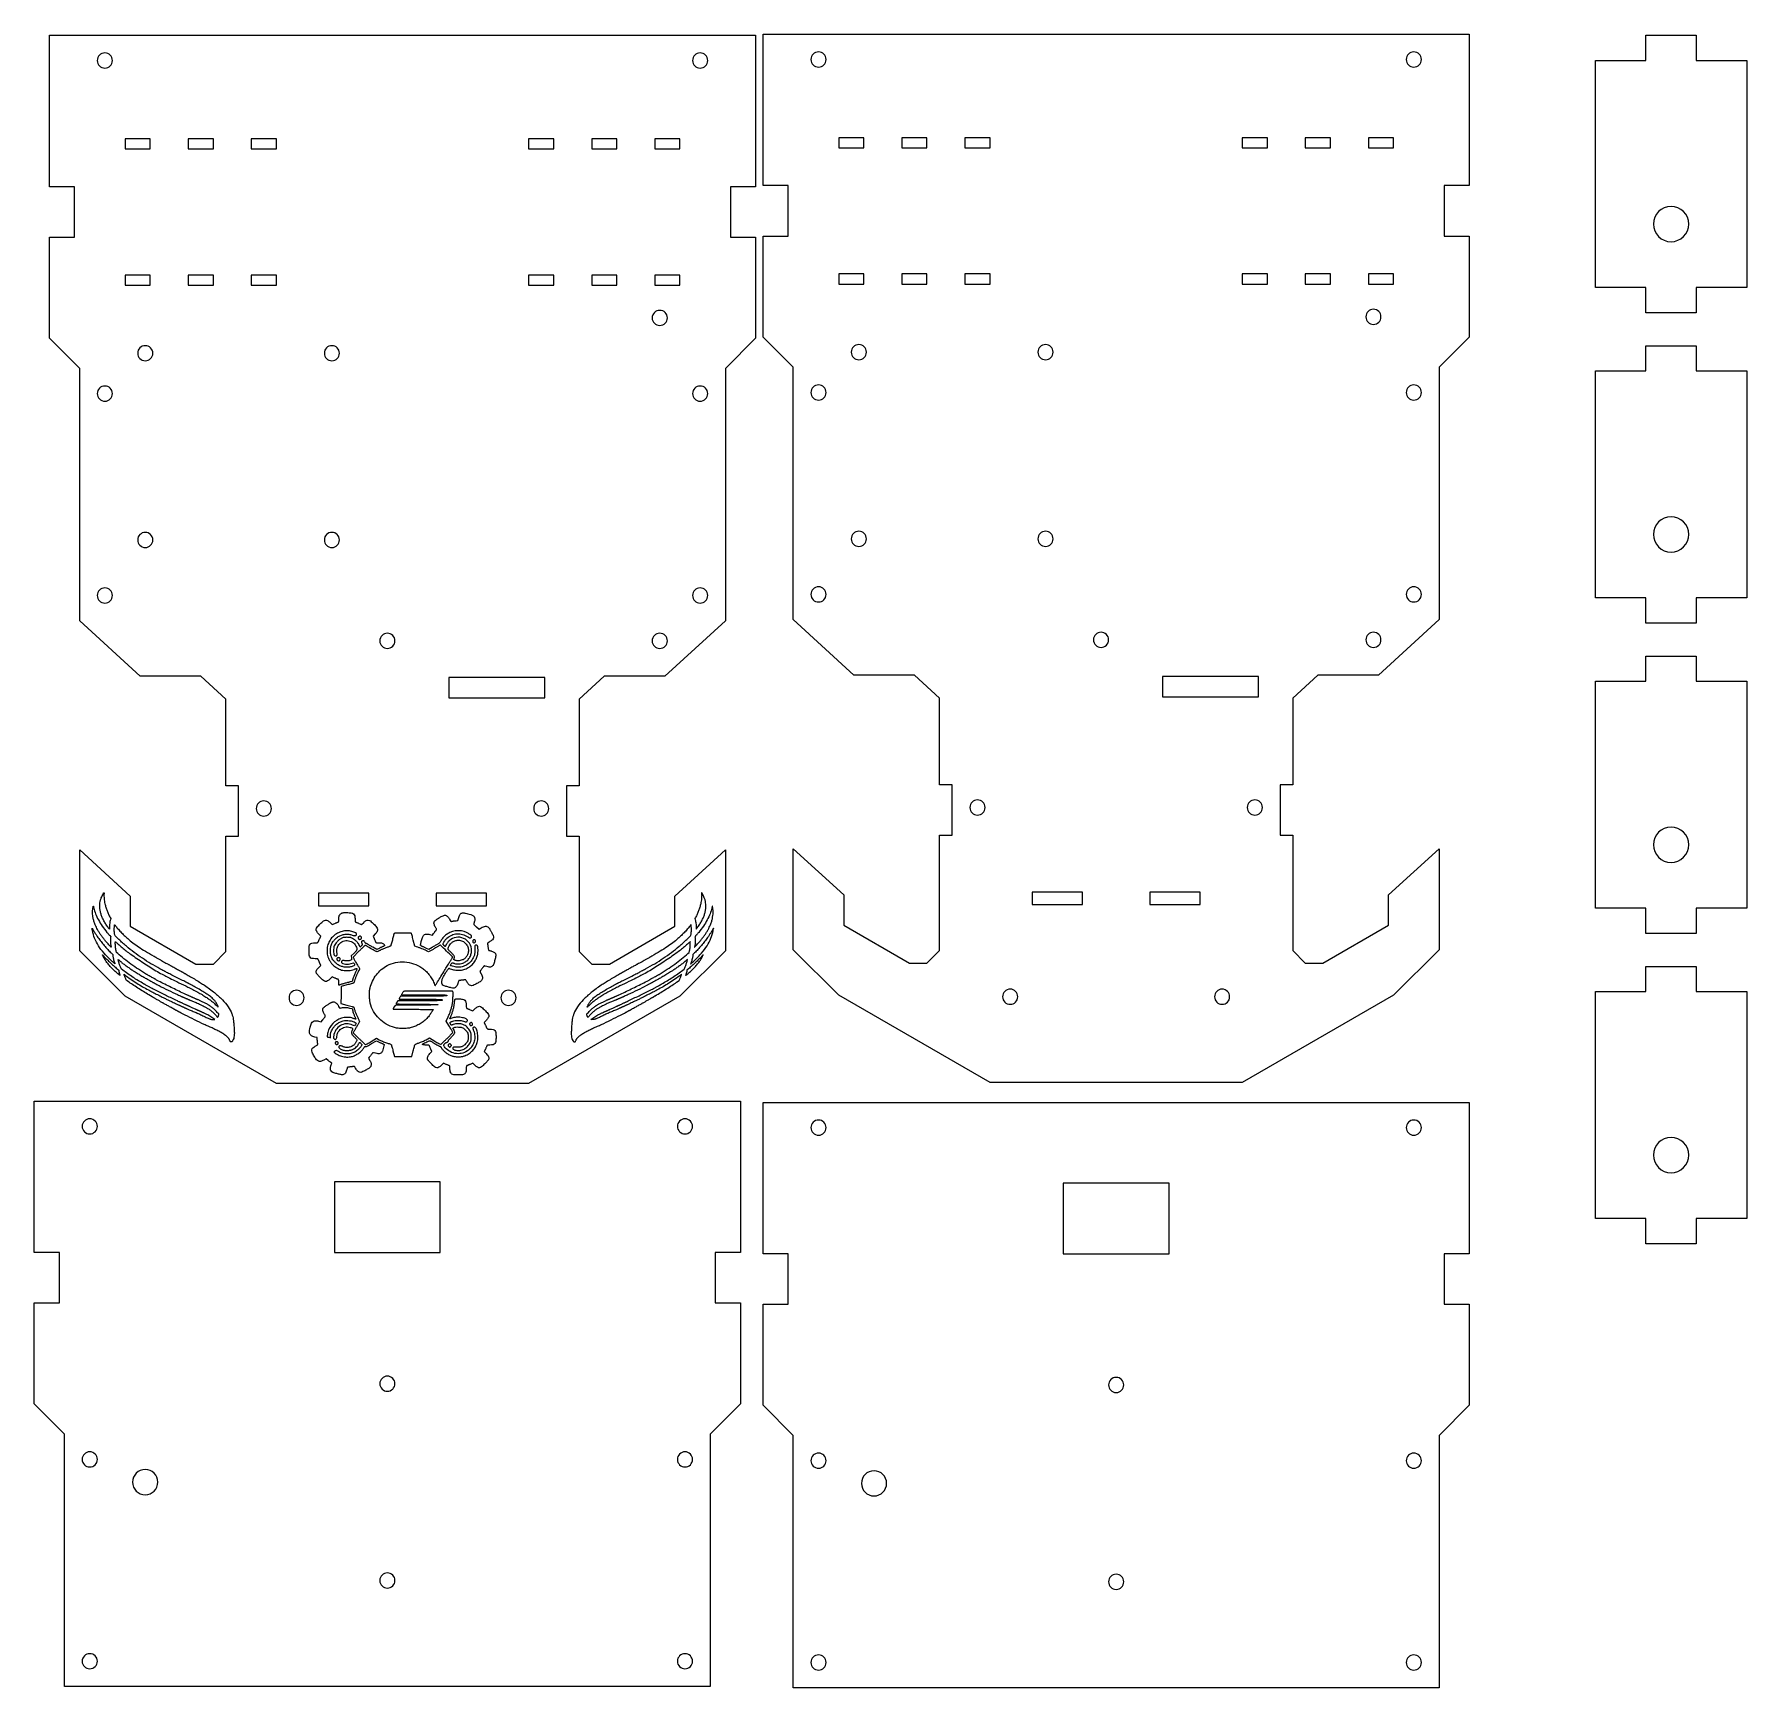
# Model space of a CAD drawing. Header units: millimetres. Extents: x 4 to 38, y -36.1 to -3.3.
import ezdxf

# ---------------------------------------------------------------- set-up
doc = ezdxf.new("R2010")
doc.units = ezdxf.units.MM
doc.header["$MEASUREMENT"] = 0
doc.layers.add('Layer 1', color=7, linetype='Continuous', lineweight=0)

# ---------------------------------------------------------------- blocks, each defined once
blk = doc.blocks.new('Block_1')
at = {"layer": 'Layer 1', "color": 18, "lineweight": 25, "true_color": 0x010101}
for points, knots in [([(10.965, -21.387), (10.963, -21.382), (10.961, -21.377), (10.958, -21.372), (10.955, -21.366), (10.95, -21.36), (10.944, -21.356), (10.938, -21.351), (10.93, -21.348), (10.923, -21.345), (10.913, -21.341), (10.902, -21.339), (10.892, -21.338), (10.879, -21.337), (10.865, -21.336), (10.852, -21.336), (10.84, -21.336), (10.828, -21.336), (10.816, -21.336), (10.811, -21.335), (10.807, -21.335), (10.802, -21.333), (10.799, -21.332), (10.796, -21.33), (10.795, -21.327), (10.792, -21.324), (10.79, -21.32), (10.789, -21.315), (10.787, -21.312), (10.786, -21.308), (10.784, -21.305), (10.782, -21.299), (10.78, -21.294), (10.777, -21.288), (10.775, -21.282), (10.772, -21.276), (10.769, -21.269), (10.766, -21.263), (10.763, -21.257), (10.761, -21.251), (10.761, -21.251), (10.74, -21.207), (10.74, -21.207), (10.74, -21.207), (10.782, -21.162), (10.782, -21.162), (10.797, -21.146), (10.81, -21.129), (10.821, -21.11), (10.828, -21.098), (10.831, -21.084), (10.829, -21.07), (10.827, -21.055), (10.82, -21.04), (10.81, -21.027), (10.791, -21.005), (10.771, -20.983), (10.751, -20.962), (10.73, -20.942), (10.709, -20.923), (10.687, -20.905), (10.675, -20.895), (10.66, -20.888), (10.645, -20.886), (10.631, -20.884), (10.617, -20.887), (10.605, -20.895), (10.586, -20.906), (10.569, -20.92), (10.554, -20.935), (10.554, -20.935), (10.511, -20.975), (10.511, -20.975), (10.511, -20.975), (10.46, -20.953), (10.46, -20.953), (10.454, -20.95), (10.447, -20.947), (10.44, -20.944), (10.434, -20.942), (10.427, -20.939), (10.421, -20.937), (10.415, -20.934), (10.41, -20.932), (10.404, -20.93), (10.402, -20.929), (10.399, -20.928), (10.397, -20.928), (10.394, -20.927), (10.392, -20.925), (10.39, -20.923), (10.388, -20.92), (10.387, -20.917), (10.386, -20.914), (10.385, -20.909), (10.384, -20.904), (10.384, -20.899), (10.384, -20.889), (10.384, -20.88), (10.384, -20.87), (10.384, -20.847), (10.381, -20.825), (10.376, -20.803), (10.372, -20.788), (10.364, -20.774), (10.352, -20.765), (10.338, -20.754), (10.322, -20.747), (10.305, -20.744), (10.278, -20.741), (10.25, -20.739), (10.221, -20.739), (10.207, -20.739), (10.192, -20.739), (10.177, -20.739), (10.167, -20.74), (10.158, -20.74), (10.148, -20.742), (10.141, -20.742), (10.135, -20.744), (10.128, -20.746), (10.122, -20.747), (10.116, -20.749), (10.111, -20.752), (10.102, -20.757), (10.094, -20.763), (10.087, -20.77), (10.081, -20.777), (10.075, -20.785), (10.071, -20.794), (10.067, -20.804), (10.064, -20.815), (10.062, -20.827), (10.06, -20.841), (10.059, -20.855), (10.059, -20.87), (10.059, -20.88), (10.059, -20.889), (10.059, -20.899), (10.059, -20.904), (10.058, -20.909), (10.057, -20.914), (10.056, -20.917), (10.055, -20.92), (10.053, -20.923), (10.051, -20.925), (10.049, -20.927), (10.046, -20.928), (10.044, -20.928), (10.041, -20.929), (10.039, -20.93), (10.033, -20.932), (10.028, -20.934), (10.022, -20.937), (10.016, -20.939), (10.009, -20.942), (10.003, -20.944), (9.996, -20.947), (9.989, -20.95), (9.982, -20.953), (9.982, -20.953), (9.931, -20.975), (9.931, -20.975), (9.931, -20.975), (9.889, -20.935), (9.889, -20.935), (9.874, -20.92), (9.857, -20.906), (9.838, -20.895), (9.826, -20.887), (9.812, -20.884), (9.798, -20.886), (9.783, -20.888), (9.768, -20.895), (9.756, -20.905), (9.734, -20.923), (9.712, -20.942), (9.692, -20.962), (9.672, -20.983), (9.652, -21.005), (9.633, -21.027), (9.623, -21.04), (9.616, -21.055), (9.614, -21.07), (9.612, -21.084), (9.615, -21.098), (9.622, -21.11), (9.633, -21.129), (9.646, -21.146), (9.661, -21.162), (9.661, -21.162), (9.703, -21.207), (9.703, -21.207), (9.703, -21.207), (9.682, -21.251), (9.682, -21.251), (9.679, -21.257), (9.677, -21.263), (9.674, -21.269), (9.671, -21.276), (9.668, -21.282), (9.666, -21.288), (9.663, -21.294), (9.661, -21.299), (9.658, -21.305), (9.657, -21.308), (9.656, -21.312), (9.654, -21.315), (9.653, -21.32), (9.651, -21.324), (9.648, -21.327), (9.646, -21.33), (9.644, -21.332), (9.641, -21.333), (9.636, -21.335), (9.632, -21.335), (9.627, -21.336), (9.615, -21.336), (9.603, -21.336), (9.591, -21.336), (9.569, -21.336), (9.547, -21.338), (9.525, -21.342), (9.512, -21.345), (9.499, -21.353), (9.491, -21.364), (9.481, -21.376), (9.475, -21.391), (9.474, -21.407), (9.471, -21.436), (9.47, -21.465), (9.47, -21.494), (9.47, -21.524), (9.471, -21.553), (9.474, -21.582), (9.475, -21.598), (9.481, -21.613), (9.491, -21.625), (9.499, -21.636), (9.512, -21.644), (9.525, -21.647), (9.547, -21.651), (9.569, -21.653), (9.591, -21.653), (9.601, -21.653), (9.611, -21.653), (9.621, -21.653), (9.627, -21.654), (9.632, -21.654), (9.637, -21.655), (9.641, -21.656), (9.644, -21.657), (9.646, -21.659), (9.649, -21.661), (9.65, -21.663), (9.651, -21.666), (9.652, -21.669), (9.653, -21.671), (9.654, -21.674), (9.657, -21.679), (9.659, -21.685), (9.662, -21.69), (9.665, -21.697), (9.667, -21.704), (9.67, -21.71), (9.674, -21.717), (9.677, -21.724), (9.68, -21.731), (9.68, -21.731), (9.704, -21.784), (9.704, -21.784), (9.704, -21.784), (9.664, -21.824), (9.664, -21.824), (9.654, -21.834), (9.644, -21.844), (9.636, -21.855), (9.629, -21.864), (9.623, -21.874), (9.619, -21.884), (9.615, -21.893), (9.613, -21.902), (9.613, -21.912), (9.613, -21.921), (9.614, -21.93), (9.617, -21.938), (9.619, -21.942), (9.621, -21.946), (9.624, -21.95), (9.63, -21.958), (9.636, -21.965), (9.643, -21.973), (9.65, -21.982), (9.658, -21.991), (9.666, -21.999), (9.675, -22.009), (9.684, -22.018), (9.693, -22.027), (9.713, -22.047), (9.734, -22.066), (9.756, -22.084), (9.768, -22.094), (9.783, -22.101), (9.798, -22.103), (9.812, -22.105), (9.826, -22.102), (9.838, -22.094), (9.857, -22.083), (9.874, -22.069), (9.889, -22.054), (9.889, -22.054), (9.931, -22.014), (9.931, -22.014), (9.931, -22.014), (9.982, -22.036), (9.982, -22.036), (9.989, -22.039), (9.996, -22.042), (10.003, -22.044), (10.009, -22.047), (10.016, -22.05), (10.022, -22.052), (10.028, -22.054), (10.033, -22.057), (10.039, -22.059), (10.041, -22.06), (10.044, -22.061), (10.046, -22.061), (10.049, -22.062), (10.051, -22.064), (10.053, -22.066), (10.055, -22.069), (10.056, -22.072), (10.057, -22.075), (10.058, -22.08), (10.059, -22.085), (10.059, -22.09), (10.059, -22.1), (10.059, -22.11), (10.059, -22.12), (10.059, -22.133), (10.06, -22.146), (10.06, -22.158), (10.06, -22.164), (10.061, -22.17), (10.063, -22.175), (10.065, -22.177), (10.067, -22.179), (10.07, -22.178), (10.074, -22.178), (10.078, -22.176), (10.081, -22.173), (10.083, -22.171), (10.086, -22.169), (10.089, -22.168), (10.097, -22.165), (10.104, -22.163), (10.112, -22.16), (10.121, -22.157), (10.13, -22.154), (10.139, -22.152), (10.149, -22.149), (10.16, -22.146), (10.17, -22.143), (10.181, -22.141), (10.191, -22.138), (10.202, -22.135), (10.213, -22.132), (10.225, -22.129), (10.236, -22.126), (10.246, -22.124), (10.256, -22.121), (10.265, -22.118), (10.272, -22.117), (10.279, -22.115), (10.285, -22.113), (10.285, -22.113), (10.323, -22.102), (10.323, -22.102), (10.323, -22.102), (10.347, -22.034), (10.347, -22.034), (10.35, -22.024), (10.354, -22.014), (10.358, -22.004), (10.362, -21.992), (10.367, -21.981), (10.372, -21.969), (10.376, -21.958), (10.381, -21.947), (10.386, -21.936), (10.39, -21.927), (10.394, -21.918), (10.399, -21.909), (10.402, -21.902), (10.406, -21.895), (10.409, -21.887), (10.412, -21.881), (10.414, -21.874), (10.417, -21.868), (10.418, -21.863), (10.42, -21.857), (10.422, -21.852), (10.422, -21.851), (10.421, -21.849), (10.42, -21.848), (10.418, -21.847), (10.417, -21.847), (10.415, -21.847), (10.41, -21.848), (10.405, -21.849), (10.4, -21.851), (10.395, -21.852), (10.389, -21.854), (10.383, -21.856), (10.376, -21.859), (10.37, -21.861), (10.363, -21.864), (10.347, -21.87), (10.331, -21.875), (10.314, -21.878), (10.294, -21.882), (10.274, -21.885), (10.253, -21.887), (10.233, -21.889), (10.212, -21.889), (10.192, -21.888), (10.174, -21.888), (10.156, -21.886), (10.138, -21.882), (10.124, -21.879), (10.109, -21.875), (10.095, -21.869), (10.079, -21.863), (10.062, -21.856), (10.047, -21.848), (10.031, -21.84), (10.015, -21.831), (10, -21.821), (9.987, -21.813), (9.974, -21.803), (9.962, -21.793), (9.95, -21.783), (9.939, -21.771), (9.928, -21.759), (9.916, -21.744), (9.905, -21.729), (9.895, -21.713), (9.884, -21.697), (9.874, -21.68), (9.865, -21.663), (9.857, -21.648), (9.851, -21.632), (9.845, -21.616), (9.839, -21.598), (9.834, -21.579), (9.832, -21.56), (9.829, -21.539), (9.828, -21.517), (9.828, -21.494), (9.828, -21.472), (9.829, -21.45), (9.832, -21.429), (9.834, -21.41), (9.839, -21.391), (9.845, -21.373), (9.856, -21.341), (9.871, -21.311), (9.889, -21.283), (9.907, -21.254), (9.929, -21.229), (9.953, -21.206), (9.977, -21.183), (10.005, -21.164), (10.034, -21.148), (10.063, -21.132), (10.094, -21.119), (10.126, -21.111), (10.156, -21.103), (10.188, -21.099), (10.22, -21.1), (10.253, -21.1), (10.287, -21.104), (10.32, -21.112), (10.346, -21.118), (10.371, -21.127), (10.395, -21.14), (10.408, -21.147), (10.414, -21.163), (10.409, -21.177), (10.407, -21.182), (10.403, -21.187), (10.399, -21.191), (10.395, -21.194), (10.39, -21.196), (10.385, -21.196), (10.378, -21.197), (10.37, -21.196), (10.363, -21.195), (10.351, -21.192), (10.34, -21.188), (10.328, -21.184), (10.306, -21.177), (10.282, -21.172), (10.259, -21.169), (10.235, -21.166), (10.21, -21.166), (10.186, -21.169), (10.162, -21.171), (10.138, -21.176), (10.115, -21.184), (10.093, -21.191), (10.071, -21.201), (10.05, -21.213), (10.038, -21.22), (10.026, -21.229), (10.015, -21.239), (10.002, -21.25), (9.989, -21.263), (9.977, -21.276), (9.965, -21.289), (9.954, -21.303), (9.944, -21.317), (9.935, -21.329), (9.928, -21.341), (9.923, -21.354), (9.913, -21.376), (9.906, -21.399), (9.901, -21.422), (9.896, -21.446), (9.894, -21.47), (9.894, -21.495), (9.894, -21.519), (9.896, -21.543), (9.901, -21.567), (9.906, -21.59), (9.913, -21.613), (9.923, -21.635), (9.928, -21.648), (9.936, -21.66), (9.944, -21.672), (9.954, -21.686), (9.965, -21.7), (9.977, -21.713), (9.989, -21.726), (10.002, -21.739), (10.015, -21.75), (10.026, -21.76), (10.038, -21.769), (10.05, -21.776), (10.071, -21.788), (10.092, -21.798), (10.115, -21.805), (10.138, -21.812), (10.161, -21.817), (10.185, -21.82), (10.209, -21.823), (10.233, -21.823), (10.257, -21.82), (10.28, -21.818), (10.303, -21.813), (10.325, -21.806), (10.336, -21.802), (10.347, -21.798), (10.357, -21.793), (10.363, -21.79), (10.368, -21.786), (10.372, -21.781), (10.374, -21.777), (10.375, -21.772), (10.374, -21.767), (10.371, -21.761), (10.368, -21.755), (10.364, -21.75), (10.364, -21.75), (10.35, -21.734), (10.35, -21.734), (10.35, -21.734), (10.308, -21.749), (10.308, -21.749), (10.29, -21.755), (10.271, -21.76), (10.251, -21.762), (10.231, -21.764), (10.211, -21.764), (10.191, -21.762), (10.173, -21.76), (10.156, -21.756), (10.14, -21.75), (10.129, -21.747), (10.121, -21.739), (10.116, -21.728), (10.115, -21.725), (10.113, -21.722), (10.112, -21.718), (10.112, -21.716), (10.112, -21.713), (10.112, -21.711), (10.113, -21.709), (10.114, -21.706), (10.116, -21.704), (10.119, -21.701), (10.122, -21.699), (10.125, -21.696), (10.128, -21.694), (10.13, -21.692), (10.133, -21.691), (10.136, -21.689), (10.138, -21.688), (10.141, -21.687), (10.144, -21.686), (10.146, -21.686), (10.149, -21.686), (10.151, -21.685), (10.153, -21.686), (10.154, -21.687), (10.162, -21.69), (10.171, -21.692), (10.179, -21.693), (10.191, -21.694), (10.203, -21.695), (10.215, -21.695), (10.228, -21.695), (10.24, -21.695), (10.252, -21.693), (10.262, -21.693), (10.271, -21.691), (10.28, -21.688), (10.28, -21.688), (10.314, -21.678), (10.314, -21.678), (10.314, -21.678), (10.311, -21.638), (10.311, -21.638), (10.311, -21.638), (10.309, -21.598), (10.309, -21.598), (10.309, -21.598), (10.365, -21.543), (10.365, -21.543), (10.379, -21.529), (10.392, -21.515), (10.404, -21.5), (10.411, -21.492), (10.416, -21.483), (10.419, -21.473), (10.421, -21.464), (10.421, -21.454), (10.418, -21.445), (10.414, -21.431), (10.408, -21.417), (10.401, -21.404), (10.385, -21.371), (10.361, -21.344), (10.33, -21.325), (10.3, -21.305), (10.265, -21.294), (10.228, -21.293), (10.192, -21.291), (10.156, -21.3), (10.124, -21.317), (10.093, -21.334), (10.066, -21.36), (10.048, -21.391), (10.042, -21.401), (10.037, -21.412), (10.033, -21.423), (10.029, -21.435), (10.025, -21.447), (10.023, -21.459), (10.021, -21.471), (10.02, -21.483), (10.02, -21.496), (10.02, -21.508), (10.021, -21.519), (10.023, -21.531), (10.025, -21.54), (10.026, -21.55), (10.027, -21.559), (10.027, -21.565), (10.027, -21.572), (10.026, -21.578), (10.025, -21.582), (10.023, -21.587), (10.019, -21.59), (10.016, -21.594), (10.013, -21.596), (10.008, -21.597), (10.001, -21.6), (9.993, -21.599), (9.986, -21.596), (9.978, -21.593), (9.972, -21.588), (9.969, -21.581), (9.964, -21.57), (9.96, -21.559), (9.959, -21.547), (9.957, -21.529), (9.956, -21.512), (9.956, -21.494), (9.956, -21.476), (9.957, -21.459), (9.96, -21.442), (9.963, -21.427), (9.967, -21.412), (9.972, -21.397), (9.978, -21.383), (9.985, -21.369), (9.994, -21.356), (10.004, -21.341), (10.014, -21.328), (10.026, -21.315), (10.032, -21.309), (10.038, -21.302), (10.045, -21.296), (10.052, -21.29), (10.059, -21.284), (10.067, -21.278), (10.074, -21.273), (10.081, -21.268), (10.088, -21.263), (10.095, -21.258), (10.102, -21.254), (10.108, -21.251), (10.117, -21.247), (10.126, -21.243), (10.135, -21.239), (10.142, -21.236), (10.149, -21.234), (10.156, -21.233), (10.164, -21.231), (10.172, -21.231), (10.181, -21.23), (10.194, -21.23), (10.208, -21.229), (10.221, -21.229), (10.235, -21.229), (10.249, -21.23), (10.262, -21.23), (10.271, -21.231), (10.279, -21.231), (10.287, -21.233), (10.294, -21.234), (10.301, -21.236), (10.308, -21.239), (10.317, -21.243), (10.326, -21.247), (10.334, -21.251), (10.349, -21.258), (10.362, -21.267), (10.374, -21.276), (10.388, -21.288), (10.402, -21.3), (10.415, -21.313), (10.427, -21.326), (10.438, -21.34), (10.449, -21.354), (10.457, -21.366), (10.464, -21.378), (10.469, -21.391), (10.469, -21.391), (10.482, -21.425), (10.482, -21.425), (10.482, -21.425), (10.506, -21.402), (10.506, -21.402), (10.511, -21.397), (10.516, -21.391), (10.521, -21.386), (10.523, -21.384), (10.525, -21.381), (10.526, -21.378), (10.527, -21.375), (10.527, -21.372), (10.526, -21.369), (10.524, -21.363), (10.522, -21.358), (10.52, -21.352), (10.517, -21.345), (10.514, -21.338), (10.511, -21.33), (10.51, -21.327), (10.51, -21.323), (10.51, -21.32), (10.511, -21.317), (10.512, -21.314), (10.514, -21.312), (10.518, -21.309), (10.522, -21.306), (10.526, -21.303), (10.531, -21.3), (10.536, -21.297), (10.542, -21.296), (10.546, -21.295), (10.551, -21.295), (10.555, -21.297), (10.56, -21.299), (10.564, -21.302), (10.566, -21.306), (10.571, -21.312), (10.574, -21.319), (10.578, -21.325), (10.579, -21.329), (10.581, -21.332), (10.583, -21.335), (10.585, -21.338), (10.587, -21.341), (10.59, -21.343), (10.592, -21.345), (10.594, -21.347), (10.596, -21.349), (10.598, -21.35), (10.6, -21.351), (10.602, -21.351), (10.604, -21.351), (10.606, -21.351), (10.608, -21.352), (10.61, -21.353), (10.613, -21.354), (10.616, -21.355), (10.619, -21.356), (10.622, -21.358), (10.625, -21.359), (10.628, -21.361), (10.63, -21.362), (10.633, -21.364), (10.637, -21.367), (10.641, -21.37), (10.645, -21.372), (10.654, -21.377), (10.662, -21.382), (10.671, -21.388), (10.681, -21.394), (10.691, -21.4), (10.701, -21.405), (10.712, -21.412), (10.723, -21.418), (10.734, -21.424), (10.734, -21.424), (10.814, -21.47), (10.814, -21.47), (10.814, -21.47), (10.859, -21.448), (10.859, -21.448), (10.865, -21.445), (10.872, -21.442), (10.878, -21.438), (10.885, -21.435), (10.892, -21.432), (10.9, -21.428), (10.906, -21.425), (10.913, -21.422), (10.92, -21.419), (10.925, -21.417), (10.93, -21.415), (10.935, -21.413), (10.942, -21.41), (10.949, -21.407), (10.956, -21.404), (10.959, -21.402), (10.962, -21.4), (10.964, -21.396), (10.965, -21.394), (10.966, -21.39), (10.965, -21.387)], [0, 0, 0, 0, 1, 1, 1, 2, 2, 2, 3, 3, 3, 4, 4, 4, 5, 5, 5, 6, 6, 6, 7, 7, 7, 8, 8, 8, 9, 9, 9, 10, 10, 10, 11, 11, 11, 12, 12, 12, 13, 13, 13, 14, 14, 14, 15, 15, 15, 16, 16, 16, 17, 17, 17, 18, 18, 18, 19, 19, 19, 20, 20, 20, 21, 21, 21, 22, 22, 22, 23, 23, 23, 24, 24, 24, 25, 25, 25, 26, 26, 26, 27, 27, 27, 28, 28, 28, 29, 29, 29, 30, 30, 30, 31, 31, 31, 32, 32, 32, 33, 33, 33, 34, 34, 34, 35, 35, 35, 36, 36, 36, 37, 37, 37, 38, 38, 38, 39, 39, 39, 40, 40, 40, 41, 41, 41, 42, 42, 42, 43, 43, 43, 44, 44, 44, 45, 45, 45, 46, 46, 46, 47, 47, 47, 48, 48, 48, 49, 49, 49, 50, 50, 50, 51, 51, 51, 52, 52, 52, 53, 53, 53, 54, 54, 54, 55, 55, 55, 56, 56, 56, 57, 57, 57, 58, 58, 58, 59, 59, 59, 60, 60, 60, 61, 61, 61, 62, 62, 62, 63, 63, 63, 64, 64, 64, 65, 65, 65, 66, 66, 66, 67, 67, 67, 68, 68, 68, 69, 69, 69, 70, 70, 70, 71, 71, 71, 72, 72, 72, 73, 73, 73, 74, 74, 74, 75, 75, 75, 76, 76, 76, 77, 77, 77, 78, 78, 78, 79, 79, 79, 80, 80, 80, 81, 81, 81, 82, 82, 82, 83, 83, 83, 84, 84, 84, 85, 85, 85, 86, 86, 86, 87, 87, 87, 88, 88, 88, 89, 89, 89, 90, 90, 90, 91, 91, 91, 92, 92, 92, 93, 93, 93, 94, 94, 94, 95, 95, 95, 96, 96, 96, 97, 97, 97, 98, 98, 98, 99, 99, 99, 100, 100, 100, 101, 101, 101, 102, 102, 102, 103, 103, 103, 104, 104, 104, 105, 105, 105, 106, 106, 106, 107, 107, 107, 108, 108, 108, 109, 109, 109, 110, 110, 110, 111, 111, 111, 112, 112, 112, 113, 113, 113, 114, 114, 114, 115, 115, 115, 116, 116, 116, 117, 117, 117, 118, 118, 118, 119, 119, 119, 120, 120, 120, 121, 121, 121, 122, 122, 122, 123, 123, 123, 124, 124, 124, 125, 125, 125, 126, 126, 126, 127, 127, 127, 128, 128, 128, 129, 129, 129, 130, 130, 130, 131, 131, 131, 132, 132, 132, 133, 133, 133, 134, 134, 134, 135, 135, 135, 136, 136, 136, 137, 137, 137, 138, 138, 138, 139, 139, 139, 140, 140, 140, 141, 141, 141, 142, 142, 142, 143, 143, 143, 144, 144, 144, 145, 145, 145, 146, 146, 146, 147, 147, 147, 148, 148, 148, 149, 149, 149, 150, 150, 150, 151, 151, 151, 152, 152, 152, 153, 153, 153, 154, 154, 154, 155, 155, 155, 156, 156, 156, 157, 157, 157, 158, 158, 158, 159, 159, 159, 160, 160, 160, 161, 161, 161, 162, 162, 162, 163, 163, 163, 164, 164, 164, 165, 165, 165, 166, 166, 166, 167, 167, 167, 168, 168, 168, 169, 169, 169, 170, 170, 170, 171, 171, 171, 172, 172, 172, 173, 173, 173, 174, 174, 174, 175, 175, 175, 176, 176, 176, 177, 177, 177, 178, 178, 178, 179, 179, 179, 180, 180, 180, 181, 181, 181, 182, 182, 182, 183, 183, 183, 184, 184, 184, 185, 185, 185, 186, 186, 186, 187, 187, 187, 188, 188, 188, 189, 189, 189, 190, 190, 190, 191, 191, 191, 192, 192, 192, 193, 193, 193, 194, 194, 194, 195, 195, 195, 196, 196, 196, 197, 197, 197, 198, 198, 198, 199, 199, 199, 200, 200, 200, 201, 201, 201, 202, 202, 202, 203, 203, 203, 204, 204, 204, 205, 205, 205, 206, 206, 206, 207, 207, 207, 208, 208, 208, 209, 209, 209, 210, 210, 210, 211, 211, 211, 212, 212, 212, 213, 213, 213, 214, 214, 214, 215, 215, 215, 216, 216, 216, 217, 217, 217, 218, 218, 218, 219, 219, 219, 220, 220, 220, 221, 221, 221, 222, 222, 222, 223, 223, 223, 224, 224, 224, 225, 225, 225, 226, 226, 226, 227, 227, 227, 228, 228, 228, 229, 229, 229, 230, 230, 230, 231, 231, 231, 232, 232, 232, 233, 233, 233, 234, 234, 234, 235, 235, 235, 236, 236, 236, 237, 237, 237, 238, 238, 238, 239, 239, 239, 240, 240, 240, 241, 241, 241, 242, 242, 242, 243, 243, 243, 244, 244, 244, 245, 245, 245, 246, 246, 246, 247, 247, 247, 248, 248, 248, 249, 249, 249, 250, 250, 250, 251, 251, 251, 252, 252, 252, 253, 253, 253, 254, 254, 254, 255, 255, 255, 256, 256, 256, 257, 257, 257, 258, 258, 258, 259, 259, 259, 260, 260, 260, 261, 261, 261, 262, 262, 262, 263, 263, 263, 264, 264, 264, 265, 265, 265, 266, 266, 266, 267, 267, 267, 268, 268, 268, 269, 269, 269, 270, 270, 270, 271, 271, 271, 272, 272, 272, 273, 273, 273, 274, 274, 274, 275, 275, 275, 276, 276, 276, 277, 277, 277, 278, 278, 278, 279, 279, 279, 280, 280, 280, 281, 281, 281, 282, 282, 282, 283, 283, 283, 284, 284, 284, 285, 285, 285, 286, 286, 286, 287, 287, 287, 288, 288, 288, 288]), ([(10.509, -21.246), (10.507, -21.253), (10.503, -21.259), (10.498, -21.263), (10.492, -21.267), (10.485, -21.27), (10.479, -21.27), (10.475, -21.27), (10.471, -21.269), (10.468, -21.269), (10.465, -21.268), (10.462, -21.267), (10.46, -21.265), (10.457, -21.264), (10.455, -21.262), (10.454, -21.26), (10.452, -21.257), (10.45, -21.254), (10.448, -21.25), (10.447, -21.247), (10.445, -21.243), (10.444, -21.239), (10.443, -21.237), (10.443, -21.234), (10.444, -21.232), (10.444, -21.23), (10.446, -21.227), (10.447, -21.226), (10.45, -21.223), (10.453, -21.22), (10.457, -21.217), (10.461, -21.214), (10.465, -21.21), (10.47, -21.207), (10.472, -21.206), (10.474, -21.205), (10.476, -21.204), (10.478, -21.204), (10.481, -21.204), (10.483, -21.205), (10.487, -21.207), (10.491, -21.209), (10.495, -21.211), (10.501, -21.214), (10.505, -21.219), (10.508, -21.226), (10.51, -21.232), (10.511, -21.239), (10.509, -21.246)], [0, 0, 0, 0, 1, 1, 1, 2, 2, 2, 3, 3, 3, 4, 4, 4, 5, 5, 5, 6, 6, 6, 7, 7, 7, 8, 8, 8, 9, 9, 9, 10, 10, 10, 11, 11, 11, 12, 12, 12, 13, 13, 13, 14, 14, 14, 15, 15, 15, 16, 16, 16, 16]), ([(10.509, -21.246), (10.507, -21.253), (10.503, -21.259), (10.498, -21.263), (10.492, -21.267), (10.485, -21.27), (10.479, -21.27), (10.475, -21.27), (10.471, -21.269), (10.468, -21.269), (10.465, -21.268), (10.462, -21.267), (10.46, -21.265), (10.457, -21.264), (10.455, -21.262), (10.454, -21.26), (10.452, -21.257), (10.45, -21.254), (10.448, -21.25), (10.447, -21.247), (10.445, -21.243), (10.444, -21.239), (10.443, -21.237), (10.443, -21.234), (10.444, -21.232), (10.444, -21.23), (10.446, -21.227), (10.447, -21.226), (10.45, -21.223), (10.453, -21.22), (10.457, -21.217), (10.461, -21.214), (10.465, -21.21), (10.47, -21.207), (10.472, -21.206), (10.474, -21.205), (10.476, -21.204), (10.478, -21.204), (10.481, -21.204), (10.483, -21.205), (10.487, -21.207), (10.491, -21.209), (10.495, -21.211), (10.501, -21.214), (10.505, -21.219), (10.508, -21.226), (10.51, -21.232), (10.511, -21.239), (10.509, -21.246)], [0, 0, 0, 0, 1, 1, 1, 2, 2, 2, 3, 3, 3, 4, 4, 4, 5, 5, 5, 6, 6, 6, 7, 7, 7, 8, 8, 8, 9, 9, 9, 10, 10, 10, 11, 11, 11, 12, 12, 12, 13, 13, 13, 14, 14, 14, 15, 15, 15, 16, 16, 16, 16]), ([(10.029, -21.644), (10.033, -21.639), (10.039, -21.635), (10.045, -21.633), (10.052, -21.631), (10.059, -21.63), (10.065, -21.632), (10.072, -21.633), (10.077, -21.637), (10.081, -21.642), (10.084, -21.646), (10.086, -21.65), (10.087, -21.655), (10.087, -21.66), (10.087, -21.666), (10.085, -21.671), (10.084, -21.676), (10.081, -21.681), (10.078, -21.686), (10.075, -21.689), (10.071, -21.692), (10.066, -21.694), (10.062, -21.695), (10.057, -21.695), (10.052, -21.694), (10.047, -21.692), (10.042, -21.69), (10.038, -21.686), (10.033, -21.683), (10.029, -21.679), (10.026, -21.674), (10.024, -21.67), (10.022, -21.665), (10.022, -21.661), (10.022, -21.654), (10.025, -21.648), (10.029, -21.644)], [0, 0, 0, 0, 1, 1, 1, 2, 2, 2, 3, 3, 3, 4, 4, 4, 5, 5, 5, 6, 6, 6, 7, 7, 7, 8, 8, 8, 9, 9, 9, 10, 10, 10, 11, 11, 11, 12, 12, 12, 12]), ([(10.087, -21.655), (10.087, -21.66), (10.087, -21.666), (10.085, -21.671), (10.084, -21.676), (10.081, -21.681), (10.078, -21.686), (10.075, -21.689), (10.071, -21.692), (10.066, -21.694), (10.062, -21.695), (10.057, -21.695), (10.052, -21.694), (10.047, -21.692), (10.042, -21.69), (10.038, -21.686), (10.033, -21.683), (10.029, -21.679), (10.026, -21.674), (10.024, -21.67), (10.022, -21.665), (10.022, -21.661), (10.022, -21.654), (10.025, -21.648), (10.029, -21.644), (10.033, -21.639), (10.039, -21.635), (10.045, -21.633), (10.052, -21.631), (10.059, -21.63), (10.065, -21.632), (10.072, -21.633), (10.077, -21.637), (10.081, -21.642), (10.084, -21.646), (10.086, -21.65), (10.087, -21.655)], [0, 0, 0, 0, 1, 1, 1, 2, 2, 2, 3, 3, 3, 4, 4, 4, 5, 5, 5, 6, 6, 6, 7, 7, 7, 8, 8, 8, 9, 9, 9, 10, 10, 10, 11, 11, 11, 12, 12, 12, 12])]:
    blk.add_open_spline(points, degree=3, knots=knots, dxfattribs=at)
blk = doc.blocks.new('Block_2')
at = {"layer": 'Layer 1', "color": 18, "lineweight": 25, "true_color": 0x010101}
for points, knots in [([(13.174, -21.571), (13.172, -21.563), (13.169, -21.555), (13.164, -21.549), (13.159, -21.541), (13.153, -21.535), (13.147, -21.529), (13.139, -21.523), (13.131, -21.518), (13.122, -21.514), (13.112, -21.509), (13.102, -21.505), (13.091, -21.502), (13.086, -21.5), (13.08, -21.499), (13.074, -21.497), (13.069, -21.496), (13.063, -21.494), (13.058, -21.493), (13.053, -21.491), (13.049, -21.49), (13.044, -21.489), (13.042, -21.488), (13.039, -21.487), (13.037, -21.487), (13.035, -21.486), (13.032, -21.484), (13.031, -21.482), (13.029, -21.478), (13.028, -21.473), (13.026, -21.469), (13.024, -21.462), (13.023, -21.456), (13.021, -21.449), (13.02, -21.438), (13.018, -21.428), (13.016, -21.417), (13.015, -21.409), (13.014, -21.4), (13.013, -21.391), (13.012, -21.384), (13.012, -21.376), (13.011, -21.368), (13.011, -21.362), (13.01, -21.355), (13.01, -21.349), (13.01, -21.347), (13.011, -21.345), (13.012, -21.343), (13.013, -21.342), (13.014, -21.34), (13.016, -21.339), (13.019, -21.336), (13.023, -21.334), (13.027, -21.331), (13.032, -21.328), (13.036, -21.325), (13.041, -21.322), (13.046, -21.319), (13.051, -21.316), (13.057, -21.313), (13.074, -21.303), (13.09, -21.291), (13.105, -21.277), (13.115, -21.267), (13.122, -21.254), (13.125, -21.24), (13.127, -21.224), (13.125, -21.208), (13.12, -21.193), (13.11, -21.17), (13.099, -21.148), (13.087, -21.127), (13.082, -21.12), (13.078, -21.112), (13.074, -21.105), (13.07, -21.098), (13.066, -21.091), (13.062, -21.085), (13.059, -21.079), (13.056, -21.073), (13.053, -21.068), (13.053, -21.067), (13.052, -21.065), (13.052, -21.064), (13.052, -21.063), (13.052, -21.062), (13.051, -21.061), (13.049, -21.058), (13.047, -21.056), (13.045, -21.053), (13.042, -21.05), (13.04, -21.047), (13.037, -21.044), (13.034, -21.041), (13.031, -21.038), (13.027, -21.034), (13.019, -21.026), (13.009, -21.02), (12.998, -21.015), (12.988, -21.011), (12.977, -21.009), (12.966, -21.009), (12.953, -21.01), (12.94, -21.013), (12.928, -21.018), (12.912, -21.025), (12.896, -21.033), (12.881, -21.043), (12.881, -21.043), (12.846, -21.065), (12.846, -21.065), (12.846, -21.065), (12.791, -21.022), (12.791, -21.022), (12.783, -21.017), (12.776, -21.011), (12.769, -21.005), (12.763, -21), (12.757, -20.995), (12.752, -20.99), (12.747, -20.985), (12.742, -20.981), (12.738, -20.976), (12.736, -20.975), (12.735, -20.973), (12.735, -20.971), (12.735, -20.969), (12.736, -20.968), (12.736, -20.966), (12.737, -20.962), (12.738, -20.958), (12.739, -20.954), (12.74, -20.95), (12.741, -20.945), (12.742, -20.941), (12.743, -20.936), (12.745, -20.931), (12.746, -20.926), (12.75, -20.915), (12.752, -20.904), (12.755, -20.893), (12.756, -20.884), (12.757, -20.875), (12.757, -20.866), (12.756, -20.858), (12.755, -20.851), (12.753, -20.843), (12.75, -20.836), (12.747, -20.828), (12.743, -20.821), (12.738, -20.814), (12.733, -20.808), (12.727, -20.803), (12.721, -20.797), (12.714, -20.793), (12.707, -20.789), (12.696, -20.784), (12.686, -20.78), (12.675, -20.777), (12.657, -20.771), (12.639, -20.767), (12.621, -20.762), (12.606, -20.758), (12.59, -20.754), (12.575, -20.751), (12.566, -20.748), (12.556, -20.747), (12.547, -20.745), (12.54, -20.744), (12.534, -20.743), (12.527, -20.743), (12.521, -20.743), (12.516, -20.743), (12.51, -20.744), (12.502, -20.746), (12.494, -20.749), (12.487, -20.753), (12.479, -20.758), (12.473, -20.764), (12.467, -20.771), (12.461, -20.779), (12.455, -20.789), (12.451, -20.799), (12.446, -20.812), (12.441, -20.825), (12.437, -20.839), (12.437, -20.839), (12.42, -20.897), (12.42, -20.897), (12.42, -20.897), (12.388, -20.899), (12.388, -20.899), (12.383, -20.899), (12.378, -20.9), (12.373, -20.9), (12.367, -20.901), (12.361, -20.902), (12.354, -20.903), (12.348, -20.903), (12.342, -20.904), (12.336, -20.905), (12.33, -20.906), (12.325, -20.907), (12.319, -20.908), (12.311, -20.91), (12.302, -20.912), (12.293, -20.913), (12.289, -20.913), (12.285, -20.912), (12.282, -20.91), (12.278, -20.907), (12.275, -20.904), (12.272, -20.9), (12.265, -20.888), (12.259, -20.875), (12.252, -20.863), (12.248, -20.854), (12.242, -20.846), (12.237, -20.837), (12.231, -20.83), (12.225, -20.823), (12.218, -20.817), (12.212, -20.811), (12.205, -20.806), (12.198, -20.802), (12.191, -20.798), (12.184, -20.795), (12.176, -20.793), (12.169, -20.791), (12.162, -20.791), (12.155, -20.792), (12.145, -20.794), (12.136, -20.797), (12.127, -20.8), (12.115, -20.805), (12.102, -20.811), (12.09, -20.818), (12.072, -20.828), (12.053, -20.839), (12.035, -20.85), (12.014, -20.863), (11.994, -20.877), (11.974, -20.893), (11.963, -20.902), (11.954, -20.914), (11.949, -20.928), (11.945, -20.941), (11.945, -20.956), (11.949, -20.969), (11.956, -20.988), (11.965, -21.007), (11.975, -21.025), (11.981, -21.035), (11.987, -21.045), (11.992, -21.056), (11.995, -21.06), (11.996, -21.066), (11.997, -21.071), (11.997, -21.076), (11.996, -21.08), (11.994, -21.084), (11.99, -21.09), (11.986, -21.095), (11.981, -21.1), (11.978, -21.103), (11.976, -21.106), (11.973, -21.11), (11.969, -21.114), (11.966, -21.119), (11.962, -21.123), (11.959, -21.128), (11.955, -21.133), (11.951, -21.138), (11.947, -21.143), (11.944, -21.148), (11.941, -21.153), (11.941, -21.153), (11.917, -21.188), (11.917, -21.188), (11.917, -21.188), (11.864, -21.173), (11.864, -21.173), (11.843, -21.167), (11.821, -21.164), (11.8, -21.163), (11.784, -21.162), (11.769, -21.167), (11.757, -21.176), (11.744, -21.186), (11.733, -21.2), (11.727, -21.216), (11.716, -21.241), (11.707, -21.267), (11.701, -21.294), (11.698, -21.304), (11.695, -21.314), (11.693, -21.324), (11.691, -21.333), (11.689, -21.342), (11.687, -21.351), (11.685, -21.359), (11.683, -21.366), (11.682, -21.374), (11.681, -21.376), (11.681, -21.379), (11.681, -21.382), (11.681, -21.384), (11.682, -21.386), (11.683, -21.388), (11.684, -21.39), (11.686, -21.393), (11.688, -21.394), (11.69, -21.397), (11.693, -21.399), (11.696, -21.4), (11.699, -21.402), (11.702, -21.404), (11.705, -21.406), (11.709, -21.407), (11.714, -21.409), (11.718, -21.411), (11.725, -21.414), (11.732, -21.417), (11.739, -21.42), (11.747, -21.424), (11.755, -21.428), (11.762, -21.431), (11.77, -21.435), (11.778, -21.438), (11.786, -21.442), (11.786, -21.442), (11.843, -21.468), (11.843, -21.468), (11.843, -21.468), (11.911, -21.428), (11.911, -21.428), (11.921, -21.422), (11.931, -21.416), (11.941, -21.411), (11.951, -21.404), (11.961, -21.398), (11.972, -21.392), (11.981, -21.387), (11.991, -21.381), (12, -21.376), (12.007, -21.372), (12.014, -21.368), (12.021, -21.364), (12.028, -21.36), (12.036, -21.355), (12.043, -21.35), (12.048, -21.346), (12.053, -21.342), (12.058, -21.337), (12.063, -21.333), (12.067, -21.328), (12.07, -21.322), (12.075, -21.316), (12.079, -21.309), (12.082, -21.302), (12.094, -21.28), (12.107, -21.26), (12.123, -21.242), (12.14, -21.222), (12.158, -21.204), (12.178, -21.188), (12.199, -21.171), (12.221, -21.157), (12.244, -21.144), (12.267, -21.132), (12.29, -21.122), (12.315, -21.114), (12.333, -21.108), (12.351, -21.104), (12.37, -21.102), (12.39, -21.099), (12.41, -21.098), (12.431, -21.098), (12.451, -21.098), (12.471, -21.1), (12.492, -21.102), (12.509, -21.105), (12.527, -21.109), (12.544, -21.115), (12.566, -21.122), (12.587, -21.131), (12.608, -21.141), (12.626, -21.149), (12.643, -21.16), (12.659, -21.172), (12.67, -21.18), (12.681, -21.19), (12.689, -21.201), (12.695, -21.208), (12.695, -21.218), (12.691, -21.225), (12.689, -21.23), (12.685, -21.234), (12.68, -21.238), (12.677, -21.24), (12.672, -21.242), (12.667, -21.241), (12.661, -21.241), (12.654, -21.239), (12.649, -21.236), (12.639, -21.23), (12.629, -21.224), (12.619, -21.218), (12.587, -21.197), (12.551, -21.181), (12.514, -21.171), (12.479, -21.161), (12.442, -21.157), (12.405, -21.159), (12.368, -21.162), (12.332, -21.171), (12.299, -21.186), (12.264, -21.201), (12.232, -21.221), (12.204, -21.247), (12.198, -21.252), (12.192, -21.258), (12.186, -21.264), (12.18, -21.271), (12.174, -21.277), (12.168, -21.285), (12.163, -21.291), (12.158, -21.299), (12.152, -21.306), (12.148, -21.312), (12.145, -21.318), (12.141, -21.324), (12.141, -21.324), (12.12, -21.365), (12.12, -21.365), (12.12, -21.365), (12.142, -21.387), (12.142, -21.387), (12.144, -21.39), (12.147, -21.393), (12.15, -21.396), (12.153, -21.398), (12.155, -21.401), (12.158, -21.403), (12.16, -21.405), (12.163, -21.407), (12.165, -21.409), (12.166, -21.409), (12.167, -21.41), (12.168, -21.41), (12.169, -21.41), (12.17, -21.409), (12.17, -21.408), (12.172, -21.405), (12.174, -21.402), (12.176, -21.399), (12.179, -21.395), (12.181, -21.391), (12.183, -21.387), (12.186, -21.382), (12.188, -21.377), (12.19, -21.372), (12.193, -21.366), (12.196, -21.36), (12.2, -21.355), (12.205, -21.348), (12.209, -21.341), (12.214, -21.335), (12.22, -21.328), (12.225, -21.321), (12.231, -21.314), (12.237, -21.308), (12.243, -21.302), (12.249, -21.297), (12.287, -21.262), (12.334, -21.238), (12.385, -21.23), (12.436, -21.221), (12.488, -21.228), (12.536, -21.249), (12.583, -21.27), (12.623, -21.304), (12.651, -21.347), (12.679, -21.391), (12.693, -21.441), (12.693, -21.493), (12.692, -21.518), (12.689, -21.544), (12.681, -21.568), (12.674, -21.592), (12.664, -21.615), (12.651, -21.636), (12.637, -21.657), (12.621, -21.675), (12.602, -21.692), (12.583, -21.708), (12.562, -21.721), (12.539, -21.732), (12.525, -21.738), (12.51, -21.743), (12.495, -21.747), (12.478, -21.75), (12.46, -21.753), (12.443, -21.754), (12.426, -21.756), (12.409, -21.756), (12.392, -21.754), (12.378, -21.753), (12.365, -21.75), (12.352, -21.746), (12.348, -21.744), (12.343, -21.743), (12.339, -21.741), (12.335, -21.74), (12.331, -21.738), (12.327, -21.737), (12.323, -21.736), (12.32, -21.734), (12.316, -21.733), (12.315, -21.733), (12.314, -21.732), (12.312, -21.732), (12.309, -21.731), (12.305, -21.732), (12.303, -21.735), (12.298, -21.742), (12.293, -21.749), (12.288, -21.756), (12.283, -21.763), (12.279, -21.771), (12.275, -21.778), (12.274, -21.781), (12.274, -21.785), (12.277, -21.787), (12.281, -21.792), (12.287, -21.795), (12.293, -21.797), (12.309, -21.801), (12.325, -21.806), (12.34, -21.809), (12.357, -21.813), (12.373, -21.817), (12.389, -21.82), (12.4, -21.822), (12.412, -21.823), (12.424, -21.823), (12.459, -21.823), (12.495, -21.817), (12.529, -21.806), (12.563, -21.795), (12.595, -21.778), (12.624, -21.757), (12.653, -21.736), (12.678, -21.71), (12.699, -21.681), (12.72, -21.651), (12.737, -21.618), (12.748, -21.583), (12.75, -21.577), (12.751, -21.571), (12.752, -21.565), (12.753, -21.557), (12.754, -21.549), (12.755, -21.54), (12.756, -21.53), (12.756, -21.52), (12.756, -21.509), (12.756, -21.497), (12.756, -21.485), (12.756, -21.473), (12.756, -21.456), (12.755, -21.439), (12.755, -21.422), (12.755, -21.416), (12.756, -21.409), (12.757, -21.403), (12.757, -21.399), (12.759, -21.395), (12.761, -21.392), (12.764, -21.389), (12.767, -21.387), (12.771, -21.385), (12.774, -21.384), (12.777, -21.383), (12.78, -21.382), (12.783, -21.382), (12.785, -21.382), (12.787, -21.382), (12.79, -21.383), (12.792, -21.384), (12.794, -21.386), (12.798, -21.388), (12.8, -21.39), (12.803, -21.393), (12.806, -21.396), (12.809, -21.4), (12.811, -21.404), (12.813, -21.408), (12.815, -21.413), (12.816, -21.417), (12.818, -21.424), (12.818, -21.431), (12.819, -21.437), (12.82, -21.449), (12.82, -21.46), (12.821, -21.472), (12.821, -21.481), (12.821, -21.491), (12.821, -21.5), (12.82, -21.51), (12.82, -21.52), (12.819, -21.53), (12.818, -21.539), (12.817, -21.549), (12.816, -21.558), (12.815, -21.566), (12.814, -21.573), (12.812, -21.58), (12.806, -21.608), (12.796, -21.634), (12.784, -21.659), (12.771, -21.685), (12.755, -21.709), (12.737, -21.732), (12.72, -21.755), (12.699, -21.776), (12.677, -21.794), (12.656, -21.812), (12.633, -21.827), (12.608, -21.839), (12.593, -21.847), (12.576, -21.854), (12.56, -21.861), (12.546, -21.866), (12.532, -21.87), (12.517, -21.874), (12.503, -21.877), (12.488, -21.879), (12.473, -21.881), (12.456, -21.882), (12.438, -21.883), (12.42, -21.883), (12.406, -21.882), (12.392, -21.881), (12.379, -21.88), (12.364, -21.878), (12.35, -21.875), (12.336, -21.872), (12.321, -21.869), (12.307, -21.864), (12.293, -21.859), (12.278, -21.854), (12.263, -21.848), (12.249, -21.842), (12.246, -21.841), (12.242, -21.841), (12.24, -21.844), (12.235, -21.849), (12.231, -21.854), (12.227, -21.859), (12.22, -21.869), (12.213, -21.878), (12.207, -21.888), (12.197, -21.904), (12.186, -21.921), (12.176, -21.937), (12.158, -21.967), (12.141, -21.998), (12.125, -22.029), (12.115, -22.049), (12.107, -22.07), (12.103, -22.091), (12.1, -22.106), (12.1, -22.122), (12.104, -22.137), (12.107, -22.151), (12.115, -22.164), (12.125, -22.174), (12.132, -22.181), (12.141, -22.186), (12.15, -22.189), (12.173, -22.197), (12.196, -22.205), (12.22, -22.211), (12.243, -22.218), (12.267, -22.225), (12.291, -22.23), (12.305, -22.234), (12.319, -22.235), (12.333, -22.235), (12.343, -22.235), (12.352, -22.233), (12.361, -22.23), (12.37, -22.226), (12.378, -22.22), (12.384, -22.213), (12.392, -22.205), (12.399, -22.195), (12.404, -22.185), (12.41, -22.172), (12.415, -22.158), (12.419, -22.144), (12.421, -22.138), (12.424, -22.131), (12.426, -22.124), (12.428, -22.118), (12.429, -22.112), (12.431, -22.106), (12.433, -22.101), (12.435, -22.096), (12.437, -22.091), (12.437, -22.09), (12.437, -22.089), (12.438, -22.088), (12.439, -22.087), (12.44, -22.087), (12.441, -22.087), (12.446, -22.086), (12.45, -22.085), (12.455, -22.084), (12.46, -22.083), (12.466, -22.083), (12.471, -22.082), (12.478, -22.081), (12.484, -22.081), (12.491, -22.08), (12.497, -22.079), (12.504, -22.079), (12.511, -22.078), (12.518, -22.077), (12.524, -22.076), (12.531, -22.075), (12.537, -22.074), (12.542, -22.073), (12.548, -22.072), (12.552, -22.072), (12.555, -22.071), (12.558, -22.07), (12.562, -22.069), (12.566, -22.069), (12.569, -22.069), (12.572, -22.07), (12.575, -22.071), (12.577, -22.073), (12.581, -22.076), (12.583, -22.079), (12.586, -22.083), (12.59, -22.091), (12.595, -22.098), (12.599, -22.106), (12.61, -22.127), (12.623, -22.146), (12.638, -22.164), (12.647, -22.175), (12.661, -22.183), (12.675, -22.186), (12.692, -22.189), (12.708, -22.188), (12.723, -22.181), (12.749, -22.171), (12.774, -22.159), (12.799, -22.145), (12.819, -22.133), (12.84, -22.121), (12.86, -22.108), (12.871, -22.101), (12.881, -22.093), (12.889, -22.084), (12.896, -22.077), (12.901, -22.069), (12.904, -22.06), (12.907, -22.051), (12.908, -22.04), (12.908, -22.03), (12.908, -22.024), (12.908, -22.018), (12.907, -22.011), (12.906, -22.005), (12.904, -21.999), (12.902, -21.994), (12.9, -21.987), (12.897, -21.981), (12.894, -21.975), (12.89, -21.967), (12.886, -21.959), (12.881, -21.952), (12.881, -21.952), (12.855, -21.907), (12.855, -21.907), (12.855, -21.907), (12.869, -21.889), (12.869, -21.889), (12.877, -21.879), (12.884, -21.869), (12.892, -21.859), (12.899, -21.851), (12.905, -21.842), (12.912, -21.833), (12.917, -21.826), (12.922, -21.819), (12.927, -21.812), (12.93, -21.809), (12.932, -21.806), (12.933, -21.802), (12.934, -21.801), (12.936, -21.799), (12.937, -21.798), (12.939, -21.797), (12.941, -21.797), (12.943, -21.797), (12.946, -21.797), (12.949, -21.797), (12.951, -21.798), (12.956, -21.798), (12.96, -21.8), (12.964, -21.801), (12.984, -21.807), (13.003, -21.811), (13.023, -21.815), (13.037, -21.818), (13.052, -21.818), (13.066, -21.817), (13.077, -21.816), (13.087, -21.812), (13.097, -21.807), (13.106, -21.801), (13.114, -21.794), (13.12, -21.785), (13.126, -21.775), (13.131, -21.764), (13.135, -21.752), (13.142, -21.727), (13.149, -21.701), (13.155, -21.676), (13.162, -21.649), (13.168, -21.623), (13.174, -21.597), (13.176, -21.588), (13.176, -21.579), (13.174, -21.571)], [0, 0, 0, 0, 1, 1, 1, 2, 2, 2, 3, 3, 3, 4, 4, 4, 5, 5, 5, 6, 6, 6, 7, 7, 7, 8, 8, 8, 9, 9, 9, 10, 10, 10, 11, 11, 11, 12, 12, 12, 13, 13, 13, 14, 14, 14, 15, 15, 15, 16, 16, 16, 17, 17, 17, 18, 18, 18, 19, 19, 19, 20, 20, 20, 21, 21, 21, 22, 22, 22, 23, 23, 23, 24, 24, 24, 25, 25, 25, 26, 26, 26, 27, 27, 27, 28, 28, 28, 29, 29, 29, 30, 30, 30, 31, 31, 31, 32, 32, 32, 33, 33, 33, 34, 34, 34, 35, 35, 35, 36, 36, 36, 37, 37, 37, 38, 38, 38, 39, 39, 39, 40, 40, 40, 41, 41, 41, 42, 42, 42, 43, 43, 43, 44, 44, 44, 45, 45, 45, 46, 46, 46, 47, 47, 47, 48, 48, 48, 49, 49, 49, 50, 50, 50, 51, 51, 51, 52, 52, 52, 53, 53, 53, 54, 54, 54, 55, 55, 55, 56, 56, 56, 57, 57, 57, 58, 58, 58, 59, 59, 59, 60, 60, 60, 61, 61, 61, 62, 62, 62, 63, 63, 63, 64, 64, 64, 65, 65, 65, 66, 66, 66, 67, 67, 67, 68, 68, 68, 69, 69, 69, 70, 70, 70, 71, 71, 71, 72, 72, 72, 73, 73, 73, 74, 74, 74, 75, 75, 75, 76, 76, 76, 77, 77, 77, 78, 78, 78, 79, 79, 79, 80, 80, 80, 81, 81, 81, 82, 82, 82, 83, 83, 83, 84, 84, 84, 85, 85, 85, 86, 86, 86, 87, 87, 87, 88, 88, 88, 89, 89, 89, 90, 90, 90, 91, 91, 91, 92, 92, 92, 93, 93, 93, 94, 94, 94, 95, 95, 95, 96, 96, 96, 97, 97, 97, 98, 98, 98, 99, 99, 99, 100, 100, 100, 101, 101, 101, 102, 102, 102, 103, 103, 103, 104, 104, 104, 105, 105, 105, 106, 106, 106, 107, 107, 107, 108, 108, 108, 109, 109, 109, 110, 110, 110, 111, 111, 111, 112, 112, 112, 113, 113, 113, 114, 114, 114, 115, 115, 115, 116, 116, 116, 117, 117, 117, 118, 118, 118, 119, 119, 119, 120, 120, 120, 121, 121, 121, 122, 122, 122, 123, 123, 123, 124, 124, 124, 125, 125, 125, 126, 126, 126, 127, 127, 127, 128, 128, 128, 129, 129, 129, 130, 130, 130, 131, 131, 131, 132, 132, 132, 133, 133, 133, 134, 134, 134, 135, 135, 135, 136, 136, 136, 137, 137, 137, 138, 138, 138, 139, 139, 139, 140, 140, 140, 141, 141, 141, 142, 142, 142, 143, 143, 143, 144, 144, 144, 145, 145, 145, 146, 146, 146, 147, 147, 147, 148, 148, 148, 149, 149, 149, 150, 150, 150, 151, 151, 151, 152, 152, 152, 153, 153, 153, 154, 154, 154, 155, 155, 155, 156, 156, 156, 157, 157, 157, 158, 158, 158, 159, 159, 159, 160, 160, 160, 161, 161, 161, 162, 162, 162, 163, 163, 163, 164, 164, 164, 165, 165, 165, 166, 166, 166, 167, 167, 167, 168, 168, 168, 169, 169, 169, 170, 170, 170, 171, 171, 171, 172, 172, 172, 173, 173, 173, 174, 174, 174, 175, 175, 175, 176, 176, 176, 177, 177, 177, 178, 178, 178, 179, 179, 179, 180, 180, 180, 181, 181, 181, 182, 182, 182, 183, 183, 183, 184, 184, 184, 185, 185, 185, 186, 186, 186, 187, 187, 187, 188, 188, 188, 189, 189, 189, 190, 190, 190, 191, 191, 191, 192, 192, 192, 193, 193, 193, 194, 194, 194, 195, 195, 195, 196, 196, 196, 197, 197, 197, 198, 198, 198, 199, 199, 199, 200, 200, 200, 201, 201, 201, 202, 202, 202, 203, 203, 203, 204, 204, 204, 205, 205, 205, 206, 206, 206, 207, 207, 207, 208, 208, 208, 209, 209, 209, 210, 210, 210, 211, 211, 211, 212, 212, 212, 213, 213, 213, 214, 214, 214, 215, 215, 215, 216, 216, 216, 217, 217, 217, 218, 218, 218, 219, 219, 219, 220, 220, 220, 221, 221, 221, 222, 222, 222, 223, 223, 223, 224, 224, 224, 225, 225, 225, 226, 226, 226, 227, 227, 227, 228, 228, 228, 229, 229, 229, 230, 230, 230, 231, 231, 231, 232, 232, 232, 233, 233, 233, 234, 234, 234, 235, 235, 235, 236, 236, 236, 237, 237, 237, 238, 238, 238, 239, 239, 239, 240, 240, 240, 241, 241, 241, 242, 242, 242, 243, 243, 243, 244, 244, 244, 245, 245, 245, 246, 246, 246, 247, 247, 247, 248, 248, 248, 249, 249, 249, 250, 250, 250, 251, 251, 251, 252, 252, 252, 253, 253, 253, 254, 254, 254, 255, 255, 255, 256, 256, 256, 257, 257, 257, 258, 258, 258, 259, 259, 259, 260, 260, 260, 261, 261, 261, 262, 262, 262, 263, 263, 263, 264, 264, 264, 265, 265, 265, 266, 266, 266, 267, 267, 267, 268, 268, 268, 269, 269, 269, 270, 270, 270, 271, 271, 271, 272, 272, 272, 273, 273, 273, 274, 274, 274, 275, 275, 275, 276, 276, 276, 277, 277, 277, 278, 278, 278, 279, 279, 279, 280, 280, 280, 280]), ([(12.765, -21.327), (12.761, -21.333), (12.754, -21.337), (12.746, -21.337), (12.739, -21.338), (12.732, -21.335), (12.726, -21.33), (12.721, -21.326), (12.718, -21.321), (12.716, -21.314), (12.714, -21.309), (12.714, -21.302), (12.716, -21.296), (12.717, -21.291), (12.721, -21.286), (12.726, -21.282), (12.731, -21.279), (12.737, -21.277), (12.743, -21.277), (12.744, -21.277), (12.746, -21.277), (12.748, -21.278), (12.75, -21.278), (12.752, -21.279), (12.754, -21.28), (12.756, -21.28), (12.757, -21.281), (12.759, -21.282), (12.761, -21.283), (12.762, -21.285), (12.763, -21.286), (12.769, -21.291), (12.772, -21.299), (12.773, -21.306), (12.773, -21.314), (12.77, -21.322), (12.765, -21.327)], [0, 0, 0, 0, 1, 1, 1, 2, 2, 2, 3, 3, 3, 4, 4, 4, 5, 5, 5, 6, 6, 6, 7, 7, 7, 8, 8, 8, 9, 9, 9, 10, 10, 10, 11, 11, 11, 12, 12, 12, 12]), ([(12.765, -21.327), (12.761, -21.333), (12.754, -21.337), (12.746, -21.337), (12.739, -21.338), (12.732, -21.335), (12.726, -21.33), (12.721, -21.326), (12.718, -21.321), (12.716, -21.314), (12.714, -21.309), (12.714, -21.302), (12.716, -21.296), (12.717, -21.291), (12.721, -21.286), (12.726, -21.282), (12.731, -21.279), (12.737, -21.277), (12.743, -21.277), (12.744, -21.277), (12.746, -21.277), (12.748, -21.278), (12.75, -21.278), (12.752, -21.279), (12.754, -21.28), (12.756, -21.28), (12.757, -21.281), (12.759, -21.282), (12.761, -21.283), (12.762, -21.285), (12.763, -21.286), (12.769, -21.291), (12.772, -21.299), (12.773, -21.306), (12.773, -21.314), (12.77, -21.322), (12.765, -21.327)], [0, 0, 0, 0, 1, 1, 1, 2, 2, 2, 3, 3, 3, 4, 4, 4, 5, 5, 5, 6, 6, 6, 7, 7, 7, 8, 8, 8, 9, 9, 9, 10, 10, 10, 11, 11, 11, 12, 12, 12, 12])]:
    blk.add_open_spline(points, degree=3, knots=knots, dxfattribs=at)
blk = doc.blocks.new('Block_3')
at = {"layer": 'Layer 1', "color": 18, "lineweight": 25, "true_color": 0x010101}
for points, knots in [([(13.173, -23.117), (13.172, -23.102), (13.166, -23.087), (13.156, -23.074), (13.148, -23.063), (13.136, -23.055), (13.122, -23.053), (13.1, -23.048), (13.078, -23.046), (13.056, -23.046), (13.044, -23.046), (13.032, -23.046), (13.02, -23.046), (13.016, -23.046), (13.011, -23.045), (13.007, -23.044), (13.003, -23.043), (13.001, -23.041), (12.999, -23.038), (12.996, -23.034), (12.994, -23.03), (12.993, -23.026), (12.992, -23.022), (12.99, -23.019), (12.989, -23.015), (12.986, -23.009), (12.984, -23.004), (12.982, -22.998), (12.979, -22.992), (12.976, -22.986), (12.973, -22.98), (12.971, -22.974), (12.968, -22.967), (12.965, -22.961), (12.965, -22.961), (12.944, -22.917), (12.944, -22.917), (12.944, -22.917), (12.986, -22.872), (12.986, -22.872), (13.001, -22.856), (13.014, -22.839), (13.025, -22.82), (13.033, -22.809), (13.035, -22.794), (13.033, -22.781), (13.031, -22.765), (13.024, -22.75), (13.014, -22.738), (12.995, -22.715), (12.976, -22.693), (12.955, -22.672), (12.935, -22.652), (12.914, -22.633), (12.891, -22.615), (12.879, -22.605), (12.865, -22.599), (12.849, -22.596), (12.835, -22.594), (12.821, -22.597), (12.809, -22.605), (12.791, -22.617), (12.773, -22.63), (12.758, -22.645), (12.758, -22.645), (12.716, -22.685), (12.716, -22.685), (12.716, -22.685), (12.665, -22.663), (12.665, -22.663), (12.658, -22.66), (12.651, -22.658), (12.644, -22.655), (12.638, -22.652), (12.631, -22.65), (12.625, -22.647), (12.619, -22.645), (12.614, -22.643), (12.609, -22.641), (12.606, -22.64), (12.603, -22.639), (12.601, -22.638), (12.598, -22.637), (12.596, -22.635), (12.594, -22.633), (12.592, -22.631), (12.591, -22.628), (12.59, -22.625), (12.589, -22.62), (12.589, -22.614), (12.588, -22.609), (12.588, -22.6), (12.588, -22.59), (12.588, -22.58), (12.588, -22.558), (12.585, -22.537), (12.581, -22.515), (12.577, -22.5), (12.569, -22.486), (12.557, -22.476), (12.545, -22.465), (12.53, -22.458), (12.513, -22.455), (12.489, -22.451), (12.464, -22.449), (12.439, -22.449), (12.427, -22.449), (12.416, -22.449), (12.405, -22.45), (12.397, -22.45), (12.39, -22.45), (12.383, -22.451), (12.378, -22.452), (12.373, -22.453), (12.368, -22.454), (12.366, -22.455), (12.364, -22.456), (12.364, -22.458), (12.363, -22.46), (12.363, -22.463), (12.362, -22.465), (12.361, -22.472), (12.36, -22.479), (12.359, -22.485), (12.358, -22.494), (12.357, -22.502), (12.356, -22.51), (12.355, -22.519), (12.354, -22.528), (12.352, -22.537), (12.35, -22.56), (12.346, -22.582), (12.342, -22.603), (12.337, -22.626), (12.332, -22.649), (12.325, -22.672), (12.319, -22.694), (12.312, -22.715), (12.305, -22.737), (12.298, -22.757), (12.29, -22.776), (12.282, -22.795), (12.277, -22.804), (12.273, -22.813), (12.269, -22.823), (12.267, -22.827), (12.265, -22.832), (12.264, -22.837), (12.264, -22.838), (12.264, -22.84), (12.265, -22.842), (12.266, -22.843), (12.268, -22.844), (12.269, -22.843), (12.279, -22.839), (12.29, -22.835), (12.3, -22.832), (12.315, -22.828), (12.329, -22.825), (12.344, -22.821), (12.358, -22.818), (12.373, -22.816), (12.387, -22.813), (12.398, -22.812), (12.409, -22.811), (12.421, -22.811), (12.435, -22.811), (12.449, -22.812), (12.463, -22.813), (12.479, -22.815), (12.496, -22.818), (12.512, -22.822), (12.527, -22.825), (12.542, -22.829), (12.556, -22.834), (12.567, -22.837), (12.577, -22.842), (12.586, -22.847), (12.59, -22.85), (12.594, -22.852), (12.597, -22.855), (12.6, -22.857), (12.602, -22.86), (12.604, -22.863), (12.606, -22.865), (12.608, -22.868), (12.609, -22.871), (12.61, -22.874), (12.61, -22.877), (12.61, -22.88), (12.61, -22.885), (12.608, -22.891), (12.605, -22.895), (12.602, -22.899), (12.597, -22.902), (12.592, -22.902), (12.585, -22.904), (12.577, -22.903), (12.569, -22.901), (12.558, -22.899), (12.546, -22.895), (12.534, -22.891), (12.518, -22.886), (12.501, -22.881), (12.484, -22.879), (12.465, -22.876), (12.445, -22.875), (12.426, -22.875), (12.407, -22.875), (12.388, -22.876), (12.369, -22.879), (12.352, -22.881), (12.335, -22.885), (12.319, -22.891), (12.313, -22.893), (12.308, -22.895), (12.302, -22.897), (12.297, -22.899), (12.292, -22.901), (12.286, -22.904), (12.282, -22.905), (12.278, -22.907), (12.274, -22.909), (12.272, -22.91), (12.27, -22.911), (12.269, -22.913), (12.267, -22.915), (12.266, -22.918), (12.265, -22.92), (12.265, -22.924), (12.266, -22.928), (12.267, -22.932), (12.268, -22.937), (12.27, -22.941), (12.272, -22.945), (12.275, -22.95), (12.278, -22.955), (12.281, -22.959), (12.283, -22.962), (12.285, -22.964), (12.288, -22.966), (12.29, -22.967), (12.293, -22.968), (12.295, -22.968), (12.299, -22.968), (12.302, -22.967), (12.306, -22.966), (12.314, -22.963), (12.322, -22.96), (12.331, -22.956), (12.345, -22.951), (12.36, -22.947), (12.375, -22.944), (12.392, -22.942), (12.409, -22.94), (12.426, -22.94), (12.443, -22.94), (12.46, -22.942), (12.477, -22.944), (12.492, -22.947), (12.507, -22.951), (12.522, -22.957), (12.536, -22.962), (12.551, -22.97), (12.564, -22.978), (12.578, -22.987), (12.591, -22.998), (12.603, -23.009), (12.616, -23.021), (12.627, -23.033), (12.637, -23.047), (12.647, -23.06), (12.656, -23.074), (12.663, -23.089), (12.668, -23.099), (12.673, -23.109), (12.677, -23.119), (12.68, -23.126), (12.682, -23.133), (12.684, -23.141), (12.685, -23.149), (12.686, -23.157), (12.687, -23.165), (12.687, -23.178), (12.687, -23.192), (12.687, -23.205), (12.687, -23.218), (12.687, -23.231), (12.687, -23.244), (12.686, -23.253), (12.685, -23.261), (12.684, -23.269), (12.682, -23.276), (12.68, -23.284), (12.677, -23.291), (12.673, -23.301), (12.668, -23.311), (12.663, -23.321), (12.65, -23.347), (12.633, -23.371), (12.613, -23.391), (12.593, -23.412), (12.569, -23.429), (12.543, -23.443), (12.517, -23.456), (12.49, -23.465), (12.462, -23.469), (12.434, -23.473), (12.406, -23.472), (12.379, -23.467), (12.369, -23.465), (12.359, -23.462), (12.349, -23.458), (12.342, -23.455), (12.335, -23.451), (12.329, -23.445), (12.325, -23.442), (12.322, -23.436), (12.32, -23.431), (12.319, -23.426), (12.32, -23.42), (12.322, -23.416), (12.324, -23.413), (12.326, -23.411), (12.329, -23.41), (12.334, -23.408), (12.338, -23.407), (12.343, -23.406), (12.351, -23.405), (12.358, -23.404), (12.366, -23.404), (12.38, -23.404), (12.395, -23.404), (12.409, -23.404), (12.423, -23.404), (12.438, -23.404), (12.453, -23.403), (12.462, -23.403), (12.471, -23.402), (12.479, -23.401), (12.486, -23.4), (12.493, -23.398), (12.499, -23.396), (12.506, -23.394), (12.512, -23.391), (12.518, -23.388), (12.528, -23.383), (12.538, -23.376), (12.546, -23.369), (12.556, -23.361), (12.566, -23.352), (12.575, -23.342), (12.584, -23.332), (12.592, -23.322), (12.6, -23.312), (12.606, -23.303), (12.611, -23.293), (12.616, -23.283), (12.62, -23.273), (12.623, -23.262), (12.624, -23.251), (12.626, -23.236), (12.627, -23.22), (12.627, -23.205), (12.627, -23.189), (12.626, -23.174), (12.624, -23.159), (12.623, -23.148), (12.62, -23.137), (12.616, -23.126), (12.611, -23.116), (12.606, -23.107), (12.6, -23.098), (12.592, -23.087), (12.584, -23.077), (12.575, -23.068), (12.566, -23.058), (12.556, -23.049), (12.546, -23.041), (12.537, -23.033), (12.528, -23.027), (12.518, -23.022), (12.508, -23.016), (12.496, -23.012), (12.484, -23.011), (12.467, -23.008), (12.45, -23.006), (12.433, -23.006), (12.416, -23.005), (12.399, -23.005), (12.382, -23.007), (12.37, -23.008), (12.358, -23.011), (12.346, -23.016), (12.346, -23.016), (12.322, -23.026), (12.322, -23.026), (12.322, -23.026), (12.341, -23.058), (12.341, -23.058), (12.348, -23.069), (12.353, -23.082), (12.357, -23.095), (12.36, -23.104), (12.36, -23.113), (12.358, -23.122), (12.354, -23.133), (12.349, -23.143), (12.341, -23.152), (12.327, -23.169), (12.312, -23.185), (12.297, -23.201), (12.289, -23.209), (12.281, -23.217), (12.273, -23.226), (12.266, -23.234), (12.259, -23.241), (12.252, -23.249), (12.247, -23.256), (12.242, -23.262), (12.236, -23.269), (12.235, -23.271), (12.234, -23.274), (12.234, -23.276), (12.234, -23.28), (12.233, -23.284), (12.231, -23.287), (12.228, -23.291), (12.225, -23.295), (12.221, -23.299), (12.217, -23.303), (12.212, -23.306), (12.208, -23.309), (12.204, -23.311), (12.2, -23.312), (12.196, -23.312), (12.194, -23.312), (12.192, -23.312), (12.191, -23.313), (12.187, -23.315), (12.184, -23.317), (12.181, -23.319), (12.178, -23.322), (12.174, -23.324), (12.171, -23.327), (12.168, -23.33), (12.164, -23.333), (12.161, -23.337), (12.155, -23.343), (12.149, -23.351), (12.145, -23.359), (12.142, -23.365), (12.141, -23.371), (12.143, -23.377), (12.145, -23.385), (12.149, -23.393), (12.154, -23.399), (12.165, -23.412), (12.177, -23.424), (12.189, -23.436), (12.219, -23.467), (12.256, -23.492), (12.296, -23.509), (12.336, -23.526), (12.38, -23.535), (12.424, -23.535), (12.468, -23.536), (12.511, -23.528), (12.552, -23.511), (12.592, -23.495), (12.628, -23.471), (12.659, -23.441), (12.683, -23.417), (12.703, -23.389), (12.719, -23.359), (12.735, -23.329), (12.746, -23.297), (12.752, -23.264), (12.758, -23.23), (12.758, -23.196), (12.754, -23.162), (12.749, -23.127), (12.74, -23.093), (12.726, -23.061), (12.723, -23.054), (12.721, -23.047), (12.72, -23.04), (12.719, -23.035), (12.719, -23.029), (12.721, -23.024), (12.723, -23.019), (12.726, -23.016), (12.731, -23.013), (12.735, -23.011), (12.741, -23.009), (12.746, -23.009), (12.752, -23.009), (12.757, -23.011), (12.762, -23.014), (12.767, -23.018), (12.772, -23.022), (12.776, -23.027), (12.781, -23.035), (12.785, -23.043), (12.789, -23.051), (12.793, -23.064), (12.798, -23.077), (12.802, -23.089), (12.807, -23.106), (12.811, -23.123), (12.813, -23.139), (12.815, -23.16), (12.816, -23.181), (12.817, -23.201), (12.817, -23.222), (12.816, -23.243), (12.814, -23.263), (12.813, -23.28), (12.809, -23.296), (12.805, -23.312), (12.796, -23.342), (12.784, -23.371), (12.769, -23.397), (12.754, -23.424), (12.735, -23.449), (12.715, -23.471), (12.694, -23.494), (12.67, -23.514), (12.644, -23.531), (12.618, -23.549), (12.59, -23.564), (12.56, -23.575), (12.551, -23.579), (12.541, -23.582), (12.53, -23.585), (12.522, -23.588), (12.514, -23.59), (12.505, -23.591), (12.495, -23.593), (12.485, -23.593), (12.475, -23.594), (12.46, -23.594), (12.445, -23.595), (12.429, -23.595), (12.415, -23.595), (12.4, -23.595), (12.386, -23.594), (12.375, -23.594), (12.365, -23.593), (12.355, -23.592), (12.346, -23.591), (12.337, -23.589), (12.329, -23.587), (12.319, -23.584), (12.31, -23.581), (12.3, -23.578), (12.279, -23.571), (12.258, -23.561), (12.238, -23.55), (12.217, -23.537), (12.196, -23.523), (12.177, -23.508), (12.158, -23.493), (12.141, -23.477), (12.125, -23.46), (12.111, -23.445), (12.099, -23.429), (12.09, -23.411), (12.088, -23.408), (12.086, -23.404), (12.083, -23.401), (12.081, -23.398), (12.079, -23.395), (12.076, -23.393), (12.074, -23.391), (12.071, -23.389), (12.069, -23.387), (12.067, -23.386), (12.064, -23.385), (12.062, -23.385), (12.059, -23.385), (12.056, -23.385), (12.053, -23.383), (12.045, -23.38), (12.037, -23.376), (12.029, -23.372), (12.02, -23.367), (12.01, -23.362), (12.001, -23.357), (11.99, -23.351), (11.98, -23.345), (11.97, -23.339), (11.959, -23.332), (11.949, -23.326), (11.939, -23.32), (11.929, -23.314), (11.919, -23.309), (11.91, -23.303), (11.902, -23.298), (11.893, -23.294), (11.885, -23.289), (11.882, -23.287), (11.879, -23.285), (11.875, -23.283), (11.872, -23.282), (11.868, -23.281), (11.864, -23.281), (11.859, -23.281), (11.853, -23.282), (11.849, -23.283), (11.841, -23.285), (11.833, -23.288), (11.826, -23.292), (11.812, -23.298), (11.798, -23.304), (11.784, -23.311), (11.77, -23.318), (11.755, -23.325), (11.74, -23.332), (11.735, -23.335), (11.729, -23.339), (11.724, -23.342), (11.722, -23.344), (11.721, -23.347), (11.721, -23.349), (11.72, -23.352), (11.722, -23.354), (11.724, -23.355), (11.727, -23.357), (11.73, -23.358), (11.733, -23.358), (11.739, -23.359), (11.745, -23.36), (11.751, -23.361), (11.758, -23.362), (11.765, -23.362), (11.773, -23.363), (11.78, -23.363), (11.788, -23.363), (11.795, -23.363), (11.805, -23.363), (11.815, -23.363), (11.826, -23.364), (11.831, -23.364), (11.836, -23.365), (11.842, -23.366), (11.845, -23.366), (11.848, -23.368), (11.851, -23.37), (11.853, -23.371), (11.855, -23.374), (11.856, -23.376), (11.857, -23.379), (11.858, -23.381), (11.859, -23.384), (11.861, -23.39), (11.864, -23.395), (11.866, -23.401), (11.869, -23.407), (11.872, -23.414), (11.875, -23.421), (11.878, -23.428), (11.881, -23.435), (11.884, -23.442), (11.884, -23.442), (11.908, -23.494), (11.908, -23.494), (11.908, -23.494), (11.868, -23.534), (11.868, -23.534), (11.858, -23.544), (11.849, -23.555), (11.84, -23.566), (11.833, -23.575), (11.827, -23.584), (11.823, -23.595), (11.82, -23.603), (11.818, -23.613), (11.817, -23.622), (11.817, -23.631), (11.818, -23.64), (11.822, -23.648), (11.823, -23.653), (11.825, -23.656), (11.828, -23.66), (11.834, -23.668), (11.841, -23.676), (11.847, -23.683), (11.855, -23.692), (11.862, -23.701), (11.871, -23.71), (11.879, -23.719), (11.888, -23.728), (11.897, -23.737), (11.917, -23.758), (11.938, -23.777), (11.96, -23.795), (11.972, -23.805), (11.987, -23.811), (12.003, -23.813), (12.017, -23.815), (12.031, -23.812), (12.043, -23.805), (12.061, -23.793), (12.078, -23.78), (12.094, -23.765), (12.094, -23.765), (12.136, -23.725), (12.136, -23.725), (12.136, -23.725), (12.187, -23.746), (12.187, -23.746), (12.194, -23.749), (12.2, -23.752), (12.207, -23.755), (12.214, -23.757), (12.22, -23.76), (12.227, -23.763), (12.232, -23.765), (12.237, -23.767), (12.243, -23.769), (12.245, -23.77), (12.248, -23.771), (12.251, -23.772), (12.253, -23.773), (12.256, -23.774), (12.257, -23.776), (12.259, -23.779), (12.26, -23.782), (12.261, -23.785), (12.262, -23.79), (12.263, -23.795), (12.263, -23.8), (12.263, -23.809), (12.264, -23.818), (12.264, -23.828), (12.264, -23.841), (12.264, -23.855), (12.266, -23.869), (12.267, -23.879), (12.269, -23.89), (12.273, -23.9), (12.276, -23.908), (12.28, -23.916), (12.285, -23.924), (12.29, -23.93), (12.296, -23.936), (12.303, -23.941), (12.313, -23.947), (12.325, -23.951), (12.338, -23.952), (12.367, -23.954), (12.396, -23.954), (12.426, -23.954), (12.455, -23.954), (12.484, -23.954), (12.514, -23.952), (12.526, -23.951), (12.538, -23.947), (12.549, -23.941), (12.556, -23.936), (12.561, -23.93), (12.566, -23.924), (12.571, -23.916), (12.576, -23.908), (12.578, -23.9), (12.582, -23.89), (12.584, -23.879), (12.586, -23.869), (12.587, -23.855), (12.588, -23.841), (12.588, -23.828), (12.588, -23.818), (12.588, -23.809), (12.588, -23.8), (12.589, -23.795), (12.589, -23.79), (12.59, -23.785), (12.591, -23.782), (12.592, -23.779), (12.594, -23.776), (12.596, -23.774), (12.598, -23.773), (12.601, -23.772), (12.603, -23.771), (12.606, -23.77), (12.609, -23.769), (12.614, -23.767), (12.619, -23.765), (12.625, -23.763), (12.631, -23.76), (12.638, -23.757), (12.644, -23.755), (12.651, -23.752), (12.658, -23.749), (12.665, -23.746), (12.665, -23.746), (12.716, -23.725), (12.716, -23.725), (12.716, -23.725), (12.758, -23.765), (12.758, -23.765), (12.773, -23.78), (12.791, -23.793), (12.809, -23.805), (12.821, -23.812), (12.835, -23.815), (12.849, -23.813), (12.865, -23.811), (12.879, -23.805), (12.891, -23.795), (12.913, -23.777), (12.934, -23.758), (12.954, -23.737), (12.963, -23.728), (12.972, -23.719), (12.981, -23.71), (12.989, -23.701), (12.997, -23.692), (13.005, -23.683), (13.011, -23.676), (13.017, -23.668), (13.023, -23.66), (13.026, -23.656), (13.028, -23.653), (13.03, -23.648), (13.033, -23.64), (13.035, -23.631), (13.034, -23.622), (13.034, -23.613), (13.032, -23.603), (13.028, -23.595), (13.024, -23.584), (13.018, -23.575), (13.012, -23.566), (13.003, -23.555), (12.993, -23.544), (12.983, -23.534), (12.983, -23.534), (12.943, -23.494), (12.943, -23.494), (12.943, -23.494), (12.967, -23.442), (12.967, -23.442), (12.971, -23.435), (12.974, -23.428), (12.977, -23.421), (12.98, -23.414), (12.983, -23.407), (12.986, -23.401), (12.988, -23.395), (12.99, -23.39), (12.993, -23.384), (12.994, -23.381), (12.995, -23.379), (12.996, -23.376), (12.997, -23.374), (12.998, -23.371), (13.001, -23.37), (13.004, -23.368), (13.007, -23.366), (13.01, -23.366), (13.015, -23.365), (13.021, -23.364), (13.026, -23.364), (13.036, -23.363), (13.046, -23.363), (13.056, -23.363), (13.078, -23.363), (13.1, -23.361), (13.122, -23.357), (13.136, -23.354), (13.148, -23.347), (13.156, -23.335), (13.166, -23.323), (13.172, -23.308), (13.173, -23.292), (13.176, -23.263), (13.178, -23.234), (13.178, -23.205), (13.178, -23.176), (13.176, -23.146), (13.173, -23.117)], [0, 0, 0, 0, 1, 1, 1, 2, 2, 2, 3, 3, 3, 4, 4, 4, 5, 5, 5, 6, 6, 6, 7, 7, 7, 8, 8, 8, 9, 9, 9, 10, 10, 10, 11, 11, 11, 12, 12, 12, 13, 13, 13, 14, 14, 14, 15, 15, 15, 16, 16, 16, 17, 17, 17, 18, 18, 18, 19, 19, 19, 20, 20, 20, 21, 21, 21, 22, 22, 22, 23, 23, 23, 24, 24, 24, 25, 25, 25, 26, 26, 26, 27, 27, 27, 28, 28, 28, 29, 29, 29, 30, 30, 30, 31, 31, 31, 32, 32, 32, 33, 33, 33, 34, 34, 34, 35, 35, 35, 36, 36, 36, 37, 37, 37, 38, 38, 38, 39, 39, 39, 40, 40, 40, 41, 41, 41, 42, 42, 42, 43, 43, 43, 44, 44, 44, 45, 45, 45, 46, 46, 46, 47, 47, 47, 48, 48, 48, 49, 49, 49, 50, 50, 50, 51, 51, 51, 52, 52, 52, 53, 53, 53, 54, 54, 54, 55, 55, 55, 56, 56, 56, 57, 57, 57, 58, 58, 58, 59, 59, 59, 60, 60, 60, 61, 61, 61, 62, 62, 62, 63, 63, 63, 64, 64, 64, 65, 65, 65, 66, 66, 66, 67, 67, 67, 68, 68, 68, 69, 69, 69, 70, 70, 70, 71, 71, 71, 72, 72, 72, 73, 73, 73, 74, 74, 74, 75, 75, 75, 76, 76, 76, 77, 77, 77, 78, 78, 78, 79, 79, 79, 80, 80, 80, 81, 81, 81, 82, 82, 82, 83, 83, 83, 84, 84, 84, 85, 85, 85, 86, 86, 86, 87, 87, 87, 88, 88, 88, 89, 89, 89, 90, 90, 90, 91, 91, 91, 92, 92, 92, 93, 93, 93, 94, 94, 94, 95, 95, 95, 96, 96, 96, 97, 97, 97, 98, 98, 98, 99, 99, 99, 100, 100, 100, 101, 101, 101, 102, 102, 102, 103, 103, 103, 104, 104, 104, 105, 105, 105, 106, 106, 106, 107, 107, 107, 108, 108, 108, 109, 109, 109, 110, 110, 110, 111, 111, 111, 112, 112, 112, 113, 113, 113, 114, 114, 114, 115, 115, 115, 116, 116, 116, 117, 117, 117, 118, 118, 118, 119, 119, 119, 120, 120, 120, 121, 121, 121, 122, 122, 122, 123, 123, 123, 124, 124, 124, 125, 125, 125, 126, 126, 126, 127, 127, 127, 128, 128, 128, 129, 129, 129, 130, 130, 130, 131, 131, 131, 132, 132, 132, 133, 133, 133, 134, 134, 134, 135, 135, 135, 136, 136, 136, 137, 137, 137, 138, 138, 138, 139, 139, 139, 140, 140, 140, 141, 141, 141, 142, 142, 142, 143, 143, 143, 144, 144, 144, 145, 145, 145, 146, 146, 146, 147, 147, 147, 148, 148, 148, 149, 149, 149, 150, 150, 150, 151, 151, 151, 152, 152, 152, 153, 153, 153, 154, 154, 154, 155, 155, 155, 156, 156, 156, 157, 157, 157, 158, 158, 158, 159, 159, 159, 160, 160, 160, 161, 161, 161, 162, 162, 162, 163, 163, 163, 164, 164, 164, 165, 165, 165, 166, 166, 166, 167, 167, 167, 168, 168, 168, 169, 169, 169, 170, 170, 170, 171, 171, 171, 172, 172, 172, 173, 173, 173, 174, 174, 174, 175, 175, 175, 176, 176, 176, 177, 177, 177, 178, 178, 178, 179, 179, 179, 180, 180, 180, 181, 181, 181, 182, 182, 182, 183, 183, 183, 184, 184, 184, 185, 185, 185, 186, 186, 186, 187, 187, 187, 188, 188, 188, 189, 189, 189, 190, 190, 190, 191, 191, 191, 192, 192, 192, 193, 193, 193, 194, 194, 194, 195, 195, 195, 196, 196, 196, 197, 197, 197, 198, 198, 198, 199, 199, 199, 200, 200, 200, 201, 201, 201, 202, 202, 202, 203, 203, 203, 204, 204, 204, 205, 205, 205, 206, 206, 206, 207, 207, 207, 208, 208, 208, 209, 209, 209, 210, 210, 210, 211, 211, 211, 212, 212, 212, 213, 213, 213, 214, 214, 214, 215, 215, 215, 216, 216, 216, 217, 217, 217, 218, 218, 218, 219, 219, 219, 220, 220, 220, 221, 221, 221, 222, 222, 222, 223, 223, 223, 224, 224, 224, 225, 225, 225, 226, 226, 226, 227, 227, 227, 228, 228, 228, 229, 229, 229, 230, 230, 230, 231, 231, 231, 232, 232, 232, 233, 233, 233, 234, 234, 234, 235, 235, 235, 236, 236, 236, 237, 237, 237, 238, 238, 238, 239, 239, 239, 240, 240, 240, 241, 241, 241, 242, 242, 242, 243, 243, 243, 244, 244, 244, 245, 245, 245, 246, 246, 246, 247, 247, 247, 248, 248, 248, 249, 249, 249, 250, 250, 250, 251, 251, 251, 252, 252, 252, 253, 253, 253, 254, 254, 254, 255, 255, 255, 256, 256, 256, 257, 257, 257, 258, 258, 258, 259, 259, 259, 260, 260, 260, 261, 261, 261, 262, 262, 262, 263, 263, 263, 264, 264, 264, 265, 265, 265, 266, 266, 266, 267, 267, 267, 268, 268, 268, 269, 269, 269, 270, 270, 270, 271, 271, 271, 272, 272, 272, 273, 273, 273, 274, 274, 274, 275, 275, 275, 276, 276, 276, 277, 277, 277, 278, 278, 278, 279, 279, 279, 280, 280, 280, 281, 281, 281, 282, 282, 282, 283, 283, 283, 284, 284, 284, 285, 285, 285, 286, 286, 286, 287, 287, 287, 288, 288, 288, 289, 289, 289, 290, 290, 290, 291, 291, 291, 292, 292, 292, 293, 293, 293, 294, 294, 294, 294]), ([(12.711, -22.955), (12.71, -22.959), (12.709, -22.964), (12.706, -22.968), (12.704, -22.971), (12.7, -22.975), (12.697, -22.977), (12.693, -22.979), (12.689, -22.98), (12.684, -22.98), (12.68, -22.98), (12.676, -22.979), (12.673, -22.977), (12.669, -22.976), (12.666, -22.973), (12.663, -22.97), (12.66, -22.967), (12.658, -22.963), (12.656, -22.959), (12.655, -22.955), (12.654, -22.95), (12.654, -22.946), (12.654, -22.939), (12.657, -22.932), (12.661, -22.927), (12.666, -22.922), (12.672, -22.919), (12.679, -22.918), (12.686, -22.918), (12.693, -22.919), (12.699, -22.923), (12.705, -22.928), (12.709, -22.934), (12.71, -22.94), (12.712, -22.945), (12.712, -22.95), (12.711, -22.955)], [0, 0, 0, 0, 1, 1, 1, 2, 2, 2, 3, 3, 3, 4, 4, 4, 5, 5, 5, 6, 6, 6, 7, 7, 7, 8, 8, 8, 9, 9, 9, 10, 10, 10, 11, 11, 11, 12, 12, 12, 12]), ([(12.711, -22.955), (12.71, -22.959), (12.709, -22.964), (12.706, -22.968), (12.704, -22.971), (12.7, -22.975), (12.697, -22.977), (12.693, -22.979), (12.689, -22.98), (12.684, -22.98), (12.68, -22.98), (12.676, -22.979), (12.673, -22.977), (12.669, -22.976), (12.666, -22.973), (12.663, -22.97), (12.66, -22.967), (12.658, -22.963), (12.656, -22.959), (12.655, -22.955), (12.654, -22.95), (12.654, -22.946), (12.654, -22.939), (12.657, -22.932), (12.661, -22.927), (12.666, -22.922), (12.672, -22.919), (12.679, -22.918), (12.686, -22.918), (12.693, -22.919), (12.699, -22.923), (12.705, -22.928), (12.709, -22.934), (12.71, -22.94), (12.712, -22.945), (12.712, -22.95), (12.711, -22.955)], [0, 0, 0, 0, 1, 1, 1, 2, 2, 2, 3, 3, 3, 4, 4, 4, 5, 5, 5, 6, 6, 6, 7, 7, 7, 8, 8, 8, 9, 9, 9, 10, 10, 10, 11, 11, 11, 12, 12, 12, 12]), ([(12.292, -23.372), (12.292, -23.375), (12.291, -23.378), (12.289, -23.381), (12.285, -23.385), (12.282, -23.389), (12.278, -23.393), (12.275, -23.396), (12.272, -23.399), (12.269, -23.402), (12.267, -23.403), (12.265, -23.404), (12.262, -23.404), (12.26, -23.405), (12.258, -23.404), (12.256, -23.403), (12.253, -23.402), (12.249, -23.4), (12.246, -23.398), (12.242, -23.395), (12.238, -23.391), (12.234, -23.387), (12.231, -23.383), (12.229, -23.378), (12.228, -23.374), (12.228, -23.37), (12.228, -23.365), (12.23, -23.361), (12.232, -23.357), (12.235, -23.354), (12.238, -23.351), (12.242, -23.348), (12.246, -23.346), (12.251, -23.344), (12.254, -23.342), (12.258, -23.342), (12.261, -23.342), (12.265, -23.342), (12.268, -23.343), (12.271, -23.345), (12.275, -23.347), (12.278, -23.35), (12.281, -23.353), (12.285, -23.356), (12.288, -23.36), (12.29, -23.363), (12.292, -23.366), (12.292, -23.369), (12.292, -23.372)], [0, 0, 0, 0, 1, 1, 1, 2, 2, 2, 3, 3, 3, 4, 4, 4, 5, 5, 5, 6, 6, 6, 7, 7, 7, 8, 8, 8, 9, 9, 9, 10, 10, 10, 11, 11, 11, 12, 12, 12, 13, 13, 13, 14, 14, 14, 15, 15, 15, 16, 16, 16, 16]), ([(12.29, -23.363), (12.292, -23.366), (12.292, -23.369), (12.292, -23.372), (12.292, -23.375), (12.291, -23.378), (12.289, -23.381), (12.285, -23.385), (12.282, -23.389), (12.278, -23.393), (12.275, -23.396), (12.272, -23.399), (12.269, -23.402), (12.267, -23.403), (12.265, -23.404), (12.262, -23.404), (12.26, -23.405), (12.258, -23.404), (12.256, -23.403), (12.253, -23.402), (12.249, -23.4), (12.246, -23.398), (12.242, -23.395), (12.238, -23.391), (12.234, -23.387), (12.231, -23.383), (12.229, -23.378), (12.228, -23.374), (12.228, -23.37), (12.228, -23.365), (12.23, -23.361), (12.232, -23.357), (12.235, -23.354), (12.238, -23.351), (12.242, -23.348), (12.246, -23.346), (12.251, -23.344), (12.254, -23.342), (12.258, -23.342), (12.261, -23.342), (12.265, -23.342), (12.268, -23.343), (12.271, -23.345), (12.275, -23.347), (12.278, -23.35), (12.281, -23.353), (12.285, -23.356), (12.288, -23.36), (12.29, -23.363)], [0, 0, 0, 0, 1, 1, 1, 2, 2, 2, 3, 3, 3, 4, 4, 4, 5, 5, 5, 6, 6, 6, 7, 7, 7, 8, 8, 8, 9, 9, 9, 10, 10, 10, 11, 11, 11, 12, 12, 12, 13, 13, 13, 14, 14, 14, 15, 15, 15, 16, 16, 16, 16])]:
    blk.add_open_spline(points, degree=3, knots=knots, dxfattribs=at)
blk = doc.blocks.new('Block_0')
at = {"layer": 'Layer 1', "color": 18, "lineweight": 25, "true_color": 0x010101}
for points, knots in [([(12.229, -22.803), (12.229, -22.803), (12.189, -22.889), (12.189, -22.889), (12.189, -22.889), (12.242, -22.977), (12.242, -22.977), (12.249, -22.988), (12.256, -23), (12.263, -23.012), (12.27, -23.023), (12.277, -23.035), (12.284, -23.046), (12.289, -23.056), (12.295, -23.065), (12.301, -23.075), (12.304, -23.079), (12.307, -23.084), (12.31, -23.089), (12.31, -23.089), (12.324, -23.113), (12.324, -23.113), (12.324, -23.113), (12.207, -23.231), (12.207, -23.231), (12.192, -23.246), (12.177, -23.261), (12.162, -23.276), (12.149, -23.289), (12.135, -23.302), (12.122, -23.314), (12.11, -23.325), (12.099, -23.335), (12.087, -23.346), (12.085, -23.348), (12.083, -23.349), (12.081, -23.349), (12.078, -23.349), (12.076, -23.348), (12.074, -23.347), (12.063, -23.341), (12.053, -23.336), (12.043, -23.33), (12.03, -23.324), (12.018, -23.317), (12.006, -23.31), (11.993, -23.302), (11.979, -23.294), (11.965, -23.286), (11.965, -23.286), (11.86, -23.223), (11.86, -23.223), (11.86, -23.223), (11.791, -23.26), (11.791, -23.26), (11.78, -23.265), (11.77, -23.27), (11.759, -23.275), (11.747, -23.281), (11.734, -23.287), (11.721, -23.292), (11.709, -23.298), (11.696, -23.303), (11.683, -23.308), (11.673, -23.312), (11.662, -23.316), (11.652, -23.32), (11.642, -23.323), (11.633, -23.326), (11.624, -23.329), (11.616, -23.333), (11.608, -23.336), (11.6, -23.339), (11.593, -23.342), (11.586, -23.345), (11.58, -23.348), (11.577, -23.349), (11.575, -23.351), (11.574, -23.353), (11.572, -23.356), (11.57, -23.358), (11.569, -23.361), (11.566, -23.372), (11.563, -23.383), (11.559, -23.394), (11.556, -23.407), (11.552, -23.42), (11.548, -23.433), (11.544, -23.448), (11.541, -23.463), (11.537, -23.478), (11.537, -23.478), (11.508, -23.592), (11.508, -23.592), (11.508, -23.592), (11.336, -23.59), (11.336, -23.59), (11.336, -23.59), (11.163, -23.588), (11.163, -23.588), (11.163, -23.588), (11.135, -23.478), (11.135, -23.478), (11.131, -23.463), (11.127, -23.449), (11.123, -23.435), (11.12, -23.422), (11.116, -23.409), (11.113, -23.397), (11.11, -23.386), (11.107, -23.375), (11.104, -23.365), (11.103, -23.362), (11.102, -23.36), (11.101, -23.357), (11.099, -23.355), (11.098, -23.354), (11.095, -23.353), (11.087, -23.349), (11.079, -23.345), (11.071, -23.342), (11.061, -23.338), (11.051, -23.334), (11.041, -23.33), (11.03, -23.326), (11.018, -23.322), (11.007, -23.319), (10.994, -23.314), (10.982, -23.31), (10.969, -23.305), (10.955, -23.3), (10.942, -23.295), (10.928, -23.289), (10.916, -23.284), (10.903, -23.278), (10.89, -23.273), (10.881, -23.268), (10.872, -23.264), (10.863, -23.259), (10.863, -23.259), (10.806, -23.229), (10.806, -23.229), (10.806, -23.229), (10.701, -23.293), (10.701, -23.293), (10.687, -23.301), (10.674, -23.309), (10.66, -23.317), (10.649, -23.324), (10.637, -23.331), (10.625, -23.337), (10.615, -23.343), (10.604, -23.349), (10.594, -23.355), (10.593, -23.356), (10.592, -23.356), (10.59, -23.356), (10.589, -23.356), (10.587, -23.355), (10.586, -23.354), (10.575, -23.343), (10.563, -23.332), (10.551, -23.321), (10.538, -23.308), (10.525, -23.296), (10.512, -23.283), (10.496, -23.268), (10.481, -23.253), (10.466, -23.238), (10.466, -23.238), (10.347, -23.119), (10.347, -23.119), (10.347, -23.119), (10.366, -23.085), (10.366, -23.085), (10.369, -23.078), (10.373, -23.072), (10.376, -23.066), (10.381, -23.057), (10.387, -23.048), (10.392, -23.039), (10.398, -23.028), (10.404, -23.018), (10.41, -23.008), (10.416, -22.998), (10.422, -22.988), (10.428, -22.977), (10.434, -22.968), (10.44, -22.959), (10.445, -22.949), (10.45, -22.941), (10.455, -22.933), (10.459, -22.924), (10.463, -22.917), (10.467, -22.91), (10.471, -22.903), (10.472, -22.902), (10.472, -22.9), (10.472, -22.899), (10.472, -22.897), (10.472, -22.896), (10.471, -22.895), (10.468, -22.887), (10.465, -22.88), (10.461, -22.873), (10.458, -22.865), (10.454, -22.857), (10.45, -22.848), (10.445, -22.839), (10.44, -22.83), (10.436, -22.82), (10.427, -22.802), (10.418, -22.784), (10.411, -22.766), (10.402, -22.745), (10.394, -22.725), (10.386, -22.704), (10.379, -22.685), (10.372, -22.666), (10.366, -22.647), (10.363, -22.639), (10.362, -22.63), (10.362, -22.621), (10.362, -22.618), (10.36, -22.615), (10.358, -22.613), (10.355, -22.61), (10.351, -22.608), (10.348, -22.607), (10.339, -22.604), (10.331, -22.602), (10.323, -22.6), (10.29, -22.591), (10.256, -22.582), (10.223, -22.574), (10.223, -22.574), (10.103, -22.543), (10.103, -22.543), (10.103, -22.543), (10.105, -22.373), (10.105, -22.373), (10.105, -22.373), (10.107, -22.202), (10.107, -22.202), (10.107, -22.202), (10.221, -22.172), (10.221, -22.172), (10.236, -22.169), (10.251, -22.165), (10.266, -22.161), (10.279, -22.157), (10.292, -22.154), (10.305, -22.15), (10.317, -22.147), (10.328, -22.144), (10.339, -22.141), (10.342, -22.14), (10.344, -22.139), (10.347, -22.138), (10.349, -22.137), (10.351, -22.136), (10.352, -22.134), (10.355, -22.13), (10.357, -22.126), (10.359, -22.122), (10.361, -22.118), (10.364, -22.113), (10.366, -22.108), (10.368, -22.102), (10.37, -22.096), (10.372, -22.091), (10.377, -22.074), (10.383, -22.057), (10.389, -22.04), (10.397, -22.02), (10.404, -22.001), (10.412, -21.982), (10.42, -21.964), (10.428, -21.947), (10.436, -21.929), (10.441, -21.918), (10.447, -21.907), (10.454, -21.896), (10.456, -21.892), (10.459, -21.888), (10.461, -21.884), (10.463, -21.88), (10.465, -21.876), (10.467, -21.872), (10.468, -21.869), (10.47, -21.865), (10.471, -21.862), (10.472, -21.86), (10.472, -21.858), (10.472, -21.856), (10.472, -21.853), (10.472, -21.851), (10.47, -21.848), (10.466, -21.84), (10.462, -21.832), (10.457, -21.823), (10.452, -21.814), (10.446, -21.804), (10.441, -21.794), (10.434, -21.783), (10.428, -21.772), (10.421, -21.761), (10.414, -21.75), (10.407, -21.739), (10.401, -21.727), (10.394, -21.716), (10.388, -21.705), (10.381, -21.694), (10.376, -21.685), (10.37, -21.675), (10.365, -21.666), (10.362, -21.661), (10.359, -21.656), (10.357, -21.65), (10.357, -21.65), (10.344, -21.623), (10.344, -21.623), (10.344, -21.623), (10.461, -21.505), (10.461, -21.505), (10.476, -21.49), (10.492, -21.475), (10.507, -21.46), (10.52, -21.447), (10.533, -21.435), (10.546, -21.422), (10.557, -21.411), (10.569, -21.4), (10.581, -21.389), (10.581, -21.388), (10.583, -21.388), (10.584, -21.388), (10.585, -21.388), (10.586, -21.388), (10.588, -21.388), (10.592, -21.391), (10.597, -21.393), (10.601, -21.396), (10.607, -21.399), (10.612, -21.402), (10.618, -21.405), (10.624, -21.409), (10.63, -21.412), (10.636, -21.416), (10.671, -21.437), (10.707, -21.459), (10.743, -21.48), (10.757, -21.489), (10.772, -21.497), (10.787, -21.504), (10.795, -21.508), (10.804, -21.511), (10.813, -21.513), (10.82, -21.514), (10.826, -21.514), (10.832, -21.511), (10.836, -21.509), (10.839, -21.507), (10.843, -21.505), (10.848, -21.502), (10.854, -21.5), (10.859, -21.497), (10.865, -21.494), (10.871, -21.49), (10.878, -21.487), (10.884, -21.484), (10.89, -21.481), (10.896, -21.478), (10.903, -21.474), (10.91, -21.471), (10.918, -21.467), (10.928, -21.463), (10.938, -21.459), (10.948, -21.455), (10.959, -21.45), (10.969, -21.446), (10.98, -21.442), (10.99, -21.438), (11, -21.435), (11.01, -21.432), (11.019, -21.429), (11.029, -21.425), (11.038, -21.422), (11.046, -21.419), (11.054, -21.417), (11.062, -21.413), (11.068, -21.411), (11.075, -21.408), (11.082, -21.406), (11.083, -21.405), (11.085, -21.404), (11.086, -21.403), (11.088, -21.401), (11.089, -21.399), (11.089, -21.398), (11.093, -21.387), (11.096, -21.376), (11.099, -21.365), (11.103, -21.353), (11.106, -21.34), (11.11, -21.327), (11.114, -21.313), (11.118, -21.298), (11.122, -21.284), (11.125, -21.269), (11.129, -21.254), (11.133, -21.239), (11.136, -21.226), (11.14, -21.213), (11.143, -21.2), (11.146, -21.189), (11.149, -21.177), (11.152, -21.166), (11.153, -21.163), (11.154, -21.16), (11.155, -21.157), (11.156, -21.154), (11.159, -21.151), (11.163, -21.15), (11.17, -21.148), (11.177, -21.147), (11.185, -21.146), (11.198, -21.145), (11.212, -21.145), (11.226, -21.145), (11.26, -21.144), (11.294, -21.144), (11.327, -21.144), (11.352, -21.144), (11.376, -21.144), (11.4, -21.145), (11.418, -21.145), (11.436, -21.145), (11.454, -21.146), (11.467, -21.147), (11.481, -21.148), (11.495, -21.148), (11.497, -21.149), (11.499, -21.15), (11.501, -21.152), (11.502, -21.154), (11.503, -21.156), (11.503, -21.158), (11.507, -21.17), (11.51, -21.182), (11.513, -21.193), (11.517, -21.207), (11.52, -21.221), (11.524, -21.235), (11.528, -21.25), (11.532, -21.266), (11.536, -21.282), (11.536, -21.282), (11.567, -21.405), (11.567, -21.405), (11.567, -21.405), (11.6, -21.415), (11.6, -21.415), (11.618, -21.421), (11.636, -21.427), (11.654, -21.434), (11.672, -21.44), (11.691, -21.447), (11.709, -21.455), (11.726, -21.461), (11.742, -21.468), (11.759, -21.476), (11.771, -21.481), (11.784, -21.488), (11.796, -21.494), (11.796, -21.494), (11.842, -21.519), (11.842, -21.519), (11.842, -21.519), (11.892, -21.489), (11.892, -21.489), (11.9, -21.485), (11.908, -21.48), (11.916, -21.475), (11.926, -21.47), (11.935, -21.464), (11.945, -21.458), (11.955, -21.452), (11.965, -21.446), (11.976, -21.44), (11.984, -21.435), (11.993, -21.429), (12.002, -21.424), (12.01, -21.42), (12.017, -21.415), (12.025, -21.41), (12.032, -21.406), (12.039, -21.402), (12.046, -21.398), (12.052, -21.395), (12.058, -21.392), (12.064, -21.389), (12.066, -21.388), (12.068, -21.387), (12.069, -21.386), (12.073, -21.385), (12.078, -21.386), (12.081, -21.389), (12.119, -21.426), (12.157, -21.463), (12.196, -21.5), (12.234, -21.537), (12.272, -21.574), (12.31, -21.611), (12.313, -21.615), (12.315, -21.619), (12.315, -21.624), (12.315, -21.626), (12.315, -21.627), (12.314, -21.628), (12.311, -21.634), (12.308, -21.64), (12.305, -21.645), (12.301, -21.652), (12.297, -21.659), (12.293, -21.665), (12.289, -21.673), (12.284, -21.68), (12.279, -21.688), (12.268, -21.706), (12.256, -21.725), (12.244, -21.744), (12.229, -21.769), (12.214, -21.794), (12.199, -21.819), (12.179, -21.85), (12.16, -21.881), (12.141, -21.913), (12.117, -21.953), (12.092, -21.993), (12.068, -22.033), (12.047, -22.068), (12.025, -22.103), (12.004, -22.139), (11.998, -22.148), (11.992, -22.158), (11.986, -22.167), (11.983, -22.172), (11.979, -22.176), (11.976, -22.181), (11.975, -22.183), (11.973, -22.184), (11.97, -22.184), (11.969, -22.184), (11.968, -22.183), (11.968, -22.182), (11.965, -22.178), (11.963, -22.174), (11.961, -22.17), (11.959, -22.165), (11.957, -22.16), (11.955, -22.155), (11.952, -22.149), (11.95, -22.144), (11.948, -22.138), (11.936, -22.108), (11.923, -22.08), (11.907, -22.053), (11.889, -22.023), (11.869, -21.995), (11.847, -21.968), (11.826, -21.94), (11.803, -21.915), (11.778, -21.89), (11.755, -21.868), (11.731, -21.848), (11.704, -21.831), (11.655, -21.797), (11.601, -21.77), (11.544, -21.751), (11.486, -21.732), (11.426, -21.721), (11.366, -21.717), (11.306, -21.713), (11.245, -21.718), (11.186, -21.73), (11.128, -21.742), (11.072, -21.762), (11.02, -21.79), (10.978, -21.812), (10.939, -21.839), (10.903, -21.869), (10.867, -21.9), (10.834, -21.935), (10.805, -21.972), (10.776, -22.011), (10.75, -22.052), (10.73, -22.095), (10.709, -22.139), (10.693, -22.185), (10.681, -22.232), (10.676, -22.253), (10.672, -22.275), (10.67, -22.298), (10.668, -22.325), (10.667, -22.353), (10.668, -22.38), (10.668, -22.408), (10.67, -22.436), (10.673, -22.464), (10.675, -22.487), (10.679, -22.511), (10.685, -22.534), (10.699, -22.591), (10.721, -22.646), (10.75, -22.698), (10.78, -22.75), (10.816, -22.798), (10.858, -22.84), (10.901, -22.883), (10.948, -22.92), (11, -22.95), (11.052, -22.98), (11.107, -23.003), (11.165, -23.019), (11.19, -23.025), (11.215, -23.03), (11.24, -23.032), (11.27, -23.035), (11.3, -23.036), (11.331, -23.036), (11.361, -23.036), (11.391, -23.035), (11.422, -23.032), (11.447, -23.029), (11.472, -23.025), (11.496, -23.018), (11.527, -23.01), (11.557, -22.999), (11.586, -22.987), (11.616, -22.974), (11.645, -22.959), (11.672, -22.942), (11.7, -22.925), (11.727, -22.906), (11.752, -22.886), (11.776, -22.866), (11.799, -22.844), (11.821, -22.821), (11.831, -22.809), (11.841, -22.797), (11.851, -22.784), (11.864, -22.765), (11.877, -22.746), (11.89, -22.727), (11.903, -22.707), (11.917, -22.687), (11.93, -22.666), (11.932, -22.664), (11.931, -22.66), (11.929, -22.658), (11.928, -22.657), (11.927, -22.657), (11.926, -22.657), (11.888, -22.656), (11.849, -22.656), (11.811, -22.656), (11.768, -22.656), (11.726, -22.656), (11.683, -22.656), (11.632, -22.655), (11.582, -22.655), (11.531, -22.655), (11.463, -22.656), (11.394, -22.655), (11.326, -22.655), (11.289, -22.655), (11.252, -22.655), (11.215, -22.654), (11.191, -22.653), (11.166, -22.653), (11.141, -22.652), (11.138, -22.652), (11.136, -22.649), (11.136, -22.646), (11.136, -22.645), (11.136, -22.643), (11.137, -22.641), (11.139, -22.638), (11.14, -22.635), (11.142, -22.631), (11.144, -22.627), (11.146, -22.623), (11.149, -22.62), (11.151, -22.616), (11.154, -22.612), (11.156, -22.608), (11.156, -22.608), (11.177, -22.578), (11.177, -22.578), (11.177, -22.578), (11.602, -22.574), (11.602, -22.574), (11.664, -22.574), (11.725, -22.573), (11.787, -22.572), (11.831, -22.572), (11.875, -22.571), (11.919, -22.57), (11.954, -22.569), (11.989, -22.568), (12.024, -22.567), (12.026, -22.567), (12.028, -22.565), (12.028, -22.563), (12.028, -22.561), (12.026, -22.56), (12.024, -22.56), (11.99, -22.559), (11.956, -22.558), (11.921, -22.557), (11.878, -22.557), (11.835, -22.556), (11.792, -22.555), (11.732, -22.555), (11.672, -22.554), (11.611, -22.554), (11.558, -22.554), (11.505, -22.554), (11.451, -22.553), (11.407, -22.553), (11.362, -22.552), (11.317, -22.551), (11.277, -22.55), (11.237, -22.55), (11.197, -22.549), (11.196, -22.549), (11.195, -22.548), (11.195, -22.547), (11.195, -22.545), (11.195, -22.544), (11.195, -22.543), (11.197, -22.54), (11.198, -22.537), (11.2, -22.535), (11.202, -22.531), (11.204, -22.528), (11.206, -22.524), (11.208, -22.521), (11.211, -22.517), (11.213, -22.514), (11.213, -22.514), (11.232, -22.486), (11.232, -22.486), (11.232, -22.486), (11.669, -22.486), (11.669, -22.486), (11.725, -22.486), (11.781, -22.486), (11.837, -22.486), (11.884, -22.485), (11.932, -22.485), (11.979, -22.485), (12.022, -22.484), (12.064, -22.484), (12.106, -22.483), (12.108, -22.483), (12.11, -22.482), (12.111, -22.481), (12.112, -22.48), (12.112, -22.48), (12.112, -22.479), (12.112, -22.477), (12.112, -22.476), (12.112, -22.475), (12.112, -22.473), (12.111, -22.472), (12.111, -22.471), (12.11, -22.469), (12.109, -22.468), (12.108, -22.466), (12.105, -22.463), (12.1, -22.461), (12.096, -22.461), (12.071, -22.46), (12.045, -22.459), (12.02, -22.458), (11.981, -22.457), (11.943, -22.457), (11.904, -22.457), (11.829, -22.457), (11.754, -22.457), (11.679, -22.457), (11.625, -22.457), (11.572, -22.457), (11.518, -22.457), (11.472, -22.456), (11.427, -22.456), (11.381, -22.456), (11.341, -22.456), (11.3, -22.455), (11.259, -22.455), (11.258, -22.455), (11.256, -22.454), (11.255, -22.453), (11.255, -22.453), (11.254, -22.452), (11.255, -22.451), (11.256, -22.448), (11.257, -22.446), (11.258, -22.443), (11.259, -22.44), (11.26, -22.437), (11.262, -22.434), (11.264, -22.431), (11.266, -22.427), (11.268, -22.424), (11.268, -22.424), (11.284, -22.398), (11.284, -22.398), (11.284, -22.398), (11.742, -22.396), (11.742, -22.396), (11.837, -22.395), (11.931, -22.395), (12.025, -22.394), (12.061, -22.394), (12.097, -22.393), (12.133, -22.392), (12.153, -22.392), (12.174, -22.391), (12.194, -22.389), (12.198, -22.389), (12.202, -22.386), (12.203, -22.381), (12.204, -22.377), (12.201, -22.374), (12.198, -22.373), (12.197, -22.373), (12.197, -22.373), (12.197, -22.373), (12.178, -22.371), (12.159, -22.371), (12.139, -22.37), (12.105, -22.369), (12.07, -22.368), (12.036, -22.368), (11.942, -22.368), (11.849, -22.368), (11.755, -22.368), (11.698, -22.368), (11.64, -22.368), (11.583, -22.368), (11.534, -22.368), (11.486, -22.367), (11.437, -22.367), (11.394, -22.367), (11.35, -22.366), (11.307, -22.366), (11.306, -22.366), (11.305, -22.366), (11.305, -22.365), (11.305, -22.361), (11.306, -22.357), (11.308, -22.354), (11.313, -22.347), (11.318, -22.339), (11.323, -22.332), (11.328, -22.324), (11.334, -22.317), (11.339, -22.31), (11.342, -22.307), (11.346, -22.304), (11.35, -22.302), (11.36, -22.296), (11.371, -22.293), (11.383, -22.293), (11.535, -22.293), (11.688, -22.294), (11.84, -22.294), (11.995, -22.294), (12.15, -22.295), (12.305, -22.295), (12.311, -22.295), (12.317, -22.298), (12.32, -22.304), (12.324, -22.309), (12.326, -22.315), (12.326, -22.322), (12.326, -22.346), (12.325, -22.37), (12.325, -22.394), (12.324, -22.419), (12.323, -22.444), (12.322, -22.468), (12.32, -22.488), (12.318, -22.508), (12.315, -22.527), (12.312, -22.551), (12.307, -22.574), (12.302, -22.597), (12.297, -22.62), (12.291, -22.643), (12.283, -22.666), (12.276, -22.689), (12.268, -22.712), (12.259, -22.735), (12.25, -22.758), (12.24, -22.781), (12.229, -22.803)], [0, 0, 0, 0, 1, 1, 1, 2, 2, 2, 3, 3, 3, 4, 4, 4, 5, 5, 5, 6, 6, 6, 7, 7, 7, 8, 8, 8, 9, 9, 9, 10, 10, 10, 11, 11, 11, 12, 12, 12, 13, 13, 13, 14, 14, 14, 15, 15, 15, 16, 16, 16, 17, 17, 17, 18, 18, 18, 19, 19, 19, 20, 20, 20, 21, 21, 21, 22, 22, 22, 23, 23, 23, 24, 24, 24, 25, 25, 25, 26, 26, 26, 27, 27, 27, 28, 28, 28, 29, 29, 29, 30, 30, 30, 31, 31, 31, 32, 32, 32, 33, 33, 33, 34, 34, 34, 35, 35, 35, 36, 36, 36, 37, 37, 37, 38, 38, 38, 39, 39, 39, 40, 40, 40, 41, 41, 41, 42, 42, 42, 43, 43, 43, 44, 44, 44, 45, 45, 45, 46, 46, 46, 47, 47, 47, 48, 48, 48, 49, 49, 49, 50, 50, 50, 51, 51, 51, 52, 52, 52, 53, 53, 53, 54, 54, 54, 55, 55, 55, 56, 56, 56, 57, 57, 57, 58, 58, 58, 59, 59, 59, 60, 60, 60, 61, 61, 61, 62, 62, 62, 63, 63, 63, 64, 64, 64, 65, 65, 65, 66, 66, 66, 67, 67, 67, 68, 68, 68, 69, 69, 69, 70, 70, 70, 71, 71, 71, 72, 72, 72, 73, 73, 73, 74, 74, 74, 75, 75, 75, 76, 76, 76, 77, 77, 77, 78, 78, 78, 79, 79, 79, 80, 80, 80, 81, 81, 81, 82, 82, 82, 83, 83, 83, 84, 84, 84, 85, 85, 85, 86, 86, 86, 87, 87, 87, 88, 88, 88, 89, 89, 89, 90, 90, 90, 91, 91, 91, 92, 92, 92, 93, 93, 93, 94, 94, 94, 95, 95, 95, 96, 96, 96, 97, 97, 97, 98, 98, 98, 99, 99, 99, 100, 100, 100, 101, 101, 101, 102, 102, 102, 103, 103, 103, 104, 104, 104, 105, 105, 105, 106, 106, 106, 107, 107, 107, 108, 108, 108, 109, 109, 109, 110, 110, 110, 111, 111, 111, 112, 112, 112, 113, 113, 113, 114, 114, 114, 115, 115, 115, 116, 116, 116, 117, 117, 117, 118, 118, 118, 119, 119, 119, 120, 120, 120, 121, 121, 121, 122, 122, 122, 123, 123, 123, 124, 124, 124, 125, 125, 125, 126, 126, 126, 127, 127, 127, 128, 128, 128, 129, 129, 129, 130, 130, 130, 131, 131, 131, 132, 132, 132, 133, 133, 133, 134, 134, 134, 135, 135, 135, 136, 136, 136, 137, 137, 137, 138, 138, 138, 139, 139, 139, 140, 140, 140, 141, 141, 141, 142, 142, 142, 143, 143, 143, 144, 144, 144, 145, 145, 145, 146, 146, 146, 147, 147, 147, 148, 148, 148, 149, 149, 149, 150, 150, 150, 151, 151, 151, 152, 152, 152, 153, 153, 153, 154, 154, 154, 155, 155, 155, 156, 156, 156, 157, 157, 157, 158, 158, 158, 159, 159, 159, 160, 160, 160, 161, 161, 161, 162, 162, 162, 163, 163, 163, 164, 164, 164, 165, 165, 165, 166, 166, 166, 167, 167, 167, 168, 168, 168, 169, 169, 169, 170, 170, 170, 171, 171, 171, 172, 172, 172, 173, 173, 173, 174, 174, 174, 175, 175, 175, 176, 176, 176, 177, 177, 177, 178, 178, 178, 179, 179, 179, 180, 180, 180, 181, 181, 181, 182, 182, 182, 183, 183, 183, 184, 184, 184, 185, 185, 185, 186, 186, 186, 187, 187, 187, 188, 188, 188, 189, 189, 189, 190, 190, 190, 191, 191, 191, 192, 192, 192, 193, 193, 193, 194, 194, 194, 195, 195, 195, 196, 196, 196, 197, 197, 197, 198, 198, 198, 199, 199, 199, 200, 200, 200, 201, 201, 201, 202, 202, 202, 203, 203, 203, 204, 204, 204, 205, 205, 205, 206, 206, 206, 207, 207, 207, 208, 208, 208, 209, 209, 209, 210, 210, 210, 211, 211, 211, 212, 212, 212, 213, 213, 213, 214, 214, 214, 215, 215, 215, 216, 216, 216, 217, 217, 217, 218, 218, 218, 219, 219, 219, 220, 220, 220, 221, 221, 221, 222, 222, 222, 223, 223, 223, 224, 224, 224, 225, 225, 225, 226, 226, 226, 227, 227, 227, 228, 228, 228, 229, 229, 229, 230, 230, 230, 231, 231, 231, 232, 232, 232, 233, 233, 233, 234, 234, 234, 235, 235, 235, 236, 236, 236, 237, 237, 237, 238, 238, 238, 239, 239, 239, 240, 240, 240, 241, 241, 241, 242, 242, 242, 243, 243, 243, 244, 244, 244, 245, 245, 245, 246, 246, 246, 247, 247, 247, 248, 248, 248, 249, 249, 249, 250, 250, 250, 251, 251, 251, 252, 252, 252, 253, 253, 253, 254, 254, 254, 255, 255, 255, 256, 256, 256, 257, 257, 257, 258, 258, 258, 259, 259, 259, 260, 260, 260, 261, 261, 261, 262, 262, 262, 263, 263, 263, 264, 264, 264, 265, 265, 265, 266, 266, 266, 267, 267, 267, 268, 268, 268, 269, 269, 269, 270, 270, 270, 271, 271, 271, 272, 272, 272, 273, 273, 273, 274, 274, 274, 275, 275, 275, 276, 276, 276, 277, 277, 277, 278, 278, 278, 279, 279, 279, 280, 280, 280, 281, 281, 281, 282, 282, 282, 283, 283, 283, 284, 284, 284, 285, 285, 285, 286, 286, 286, 287, 287, 287, 288, 288, 288, 289, 289, 289, 290, 290, 290, 291, 291, 291, 292, 292, 292, 293, 293, 293, 294, 294, 294, 295, 295, 295, 296, 296, 296, 297, 297, 297, 298, 298, 298, 299, 299, 299, 300, 300, 300, 301, 301, 301, 302, 302, 302, 303, 303, 303, 303]), ([(10.509, -21.246), (10.507, -21.253), (10.503, -21.259), (10.498, -21.263), (10.492, -21.267), (10.485, -21.27), (10.479, -21.27), (10.475, -21.27), (10.471, -21.269), (10.468, -21.269), (10.465, -21.268), (10.462, -21.267), (10.46, -21.265), (10.457, -21.264), (10.455, -21.262), (10.454, -21.26), (10.452, -21.257), (10.45, -21.254), (10.448, -21.25), (10.447, -21.247), (10.445, -21.243), (10.444, -21.239), (10.443, -21.237), (10.443, -21.234), (10.444, -21.232), (10.444, -21.23), (10.446, -21.227), (10.447, -21.226), (10.45, -21.223), (10.453, -21.22), (10.457, -21.217), (10.461, -21.214), (10.465, -21.21), (10.47, -21.207), (10.472, -21.206), (10.474, -21.205), (10.476, -21.204), (10.478, -21.204), (10.481, -21.204), (10.483, -21.205), (10.487, -21.207), (10.491, -21.209), (10.495, -21.211), (10.501, -21.214), (10.505, -21.219), (10.508, -21.226), (10.51, -21.232), (10.511, -21.239), (10.509, -21.246)], [0, 0, 0, 0, 1, 1, 1, 2, 2, 2, 3, 3, 3, 4, 4, 4, 5, 5, 5, 6, 6, 6, 7, 7, 7, 8, 8, 8, 9, 9, 9, 10, 10, 10, 11, 11, 11, 12, 12, 12, 13, 13, 13, 14, 14, 14, 15, 15, 15, 16, 16, 16, 16]), ([(12.361, -21.298), (12.345, -21.304), (12.33, -21.312), (12.316, -21.321), (12.301, -21.331), (12.288, -21.343), (12.276, -21.357), (12.264, -21.37), (12.254, -21.385), (12.246, -21.4), (12.238, -21.415), (12.233, -21.43), (12.229, -21.446), (12.228, -21.451), (12.228, -21.457), (12.229, -21.462), (12.23, -21.467), (12.232, -21.471), (12.235, -21.475), (12.239, -21.482), (12.244, -21.488), (12.25, -21.494), (12.263, -21.506), (12.275, -21.519), (12.288, -21.532), (12.302, -21.545), (12.315, -21.558), (12.327, -21.571), (12.333, -21.577), (12.338, -21.583), (12.343, -21.59), (12.346, -21.594), (12.348, -21.6), (12.35, -21.605), (12.351, -21.612), (12.352, -21.619), (12.352, -21.626), (12.352, -21.63), (12.352, -21.634), (12.351, -21.638), (12.351, -21.642), (12.351, -21.646), (12.35, -21.65), (12.349, -21.654), (12.348, -21.657), (12.347, -21.66), (12.347, -21.662), (12.346, -21.664), (12.344, -21.665), (12.342, -21.667), (12.342, -21.67), (12.344, -21.672), (12.347, -21.675), (12.35, -21.678), (12.354, -21.679), (12.36, -21.683), (12.367, -21.685), (12.373, -21.687), (12.383, -21.69), (12.392, -21.692), (12.402, -21.694), (12.411, -21.695), (12.421, -21.696), (12.43, -21.695), (12.443, -21.694), (12.456, -21.692), (12.469, -21.689), (12.482, -21.686), (12.495, -21.682), (12.508, -21.678), (12.518, -21.674), (12.528, -21.67), (12.537, -21.664), (12.556, -21.652), (12.573, -21.636), (12.587, -21.618), (12.602, -21.6), (12.613, -21.579), (12.62, -21.558), (12.628, -21.536), (12.631, -21.512), (12.631, -21.489), (12.631, -21.466), (12.627, -21.442), (12.62, -21.42), (12.615, -21.407), (12.609, -21.394), (12.6, -21.382), (12.591, -21.368), (12.58, -21.356), (12.569, -21.344), (12.557, -21.333), (12.544, -21.323), (12.53, -21.314), (12.518, -21.306), (12.505, -21.3), (12.492, -21.296), (12.48, -21.293), (12.468, -21.29), (12.456, -21.288), (12.446, -21.286), (12.436, -21.285), (12.426, -21.285), (12.415, -21.285), (12.405, -21.287), (12.395, -21.289), (12.383, -21.291), (12.372, -21.295), (12.361, -21.298)], [0, 0, 0, 0, 1, 1, 1, 2, 2, 2, 3, 3, 3, 4, 4, 4, 5, 5, 5, 6, 6, 6, 7, 7, 7, 8, 8, 8, 9, 9, 9, 10, 10, 10, 11, 11, 11, 12, 12, 12, 13, 13, 13, 14, 14, 14, 15, 15, 15, 16, 16, 16, 17, 17, 17, 18, 18, 18, 19, 19, 19, 20, 20, 20, 21, 21, 21, 22, 22, 22, 23, 23, 23, 24, 24, 24, 25, 25, 25, 26, 26, 26, 27, 27, 27, 28, 28, 28, 29, 29, 29, 30, 30, 30, 31, 31, 31, 32, 32, 32, 33, 33, 33, 34, 34, 34, 35, 35, 35, 36, 36, 36, 36]), ([(12.765, -21.327), (12.761, -21.333), (12.754, -21.337), (12.746, -21.337), (12.739, -21.338), (12.732, -21.335), (12.726, -21.33), (12.721, -21.326), (12.718, -21.321), (12.716, -21.314), (12.714, -21.309), (12.714, -21.302), (12.716, -21.296), (12.717, -21.291), (12.721, -21.286), (12.726, -21.282), (12.731, -21.279), (12.737, -21.277), (12.743, -21.277), (12.744, -21.277), (12.746, -21.277), (12.748, -21.278), (12.75, -21.278), (12.752, -21.279), (12.754, -21.28), (12.756, -21.28), (12.757, -21.281), (12.759, -21.282), (12.761, -21.283), (12.762, -21.285), (12.763, -21.286), (12.769, -21.291), (12.772, -21.299), (12.773, -21.306), (12.773, -21.314), (12.77, -21.322), (12.765, -21.327)], [0, 0, 0, 0, 1, 1, 1, 2, 2, 2, 3, 3, 3, 4, 4, 4, 5, 5, 5, 6, 6, 6, 7, 7, 7, 8, 8, 8, 9, 9, 9, 10, 10, 10, 11, 11, 11, 12, 12, 12, 12]), ([(10.085, -21.671), (10.084, -21.676), (10.081, -21.681), (10.078, -21.686), (10.075, -21.689), (10.071, -21.692), (10.066, -21.694), (10.062, -21.695), (10.057, -21.695), (10.052, -21.694), (10.047, -21.692), (10.042, -21.69), (10.038, -21.686), (10.033, -21.683), (10.029, -21.679), (10.026, -21.674), (10.024, -21.67), (10.022, -21.665), (10.022, -21.661), (10.022, -21.654), (10.025, -21.648), (10.029, -21.644), (10.033, -21.639), (10.039, -21.635), (10.045, -21.633), (10.052, -21.631), (10.059, -21.63), (10.065, -21.632), (10.072, -21.633), (10.077, -21.637), (10.081, -21.642), (10.084, -21.646), (10.086, -21.65), (10.087, -21.655), (10.087, -21.66), (10.087, -21.666), (10.085, -21.671)], [0, 0, 0, 0, 1, 1, 1, 2, 2, 2, 3, 3, 3, 4, 4, 4, 5, 5, 5, 6, 6, 6, 7, 7, 7, 8, 8, 8, 9, 9, 9, 10, 10, 10, 11, 11, 11, 12, 12, 12, 12]), ([(10.957, -23.353), (10.956, -23.352), (10.955, -23.35), (10.953, -23.349), (10.951, -23.347), (10.948, -23.345), (10.946, -23.344), (10.944, -23.343), (10.941, -23.342), (10.939, -23.341), (10.935, -23.339), (10.931, -23.338), (10.927, -23.336), (10.921, -23.333), (10.914, -23.331), (10.907, -23.328), (10.9, -23.324), (10.892, -23.321), (10.885, -23.317), (10.877, -23.314), (10.869, -23.31), (10.861, -23.307), (10.861, -23.307), (10.805, -23.28), (10.805, -23.28), (10.805, -23.28), (10.711, -23.336), (10.711, -23.336), (10.697, -23.345), (10.683, -23.353), (10.668, -23.362), (10.657, -23.368), (10.646, -23.374), (10.635, -23.379), (10.627, -23.383), (10.619, -23.387), (10.61, -23.39), (10.605, -23.392), (10.6, -23.393), (10.595, -23.393), (10.59, -23.393), (10.586, -23.393), (10.582, -23.394), (10.579, -23.395), (10.576, -23.396), (10.573, -23.398), (10.57, -23.4), (10.568, -23.402), (10.566, -23.405), (10.563, -23.409), (10.56, -23.414), (10.558, -23.418), (10.547, -23.438), (10.534, -23.456), (10.518, -23.471), (10.498, -23.491), (10.478, -23.508), (10.455, -23.524), (10.433, -23.54), (10.409, -23.555), (10.384, -23.567), (10.361, -23.578), (10.338, -23.587), (10.314, -23.592), (10.281, -23.6), (10.249, -23.603), (10.216, -23.601), (10.182, -23.6), (10.149, -23.595), (10.117, -23.585), (10.085, -23.576), (10.053, -23.563), (10.024, -23.546), (10.001, -23.532), (9.979, -23.516), (9.959, -23.498), (9.983, -23.489), (10.014, -23.466), (10.014, -23.466), (10.019, -23.47), (10.024, -23.474), (10.03, -23.478), (10.06, -23.499), (10.094, -23.515), (10.129, -23.525), (10.157, -23.533), (10.186, -23.538), (10.215, -23.539), (10.243, -23.54), (10.272, -23.538), (10.299, -23.531), (10.327, -23.525), (10.353, -23.515), (10.378, -23.502), (10.403, -23.488), (10.427, -23.472), (10.448, -23.452), (10.457, -23.444), (10.465, -23.436), (10.473, -23.427), (10.481, -23.418), (10.488, -23.409), (10.495, -23.399), (10.501, -23.391), (10.507, -23.382), (10.512, -23.374), (10.515, -23.369), (10.516, -23.364), (10.516, -23.358), (10.516, -23.355), (10.515, -23.351), (10.513, -23.348), (10.508, -23.342), (10.503, -23.337), (10.498, -23.331), (10.493, -23.326), (10.487, -23.32), (10.482, -23.315), (10.479, -23.313), (10.476, -23.312), (10.472, -23.312), (10.471, -23.312), (10.47, -23.312), (10.47, -23.313), (10.468, -23.315), (10.466, -23.318), (10.465, -23.32), (10.463, -23.323), (10.461, -23.327), (10.459, -23.33), (10.457, -23.334), (10.455, -23.337), (10.454, -23.341), (10.449, -23.352), (10.443, -23.362), (10.435, -23.371), (10.427, -23.382), (10.417, -23.392), (10.406, -23.401), (10.395, -23.412), (10.384, -23.421), (10.371, -23.429), (10.359, -23.437), (10.347, -23.444), (10.333, -23.45), (10.325, -23.454), (10.317, -23.458), (10.308, -23.461), (10.301, -23.463), (10.294, -23.465), (10.287, -23.466), (10.278, -23.468), (10.269, -23.469), (10.261, -23.469), (10.248, -23.47), (10.235, -23.47), (10.222, -23.47), (10.208, -23.47), (10.195, -23.47), (10.181, -23.469), (10.173, -23.469), (10.165, -23.468), (10.157, -23.467), (10.15, -23.466), (10.143, -23.464), (10.137, -23.461), (10.129, -23.458), (10.121, -23.454), (10.113, -23.45), (10.105, -23.446), (10.098, -23.441), (10.091, -23.437), (10.085, -23.433), (10.079, -23.428), (10.074, -23.423), (10.07, -23.418), (10.066, -23.414), (10.063, -23.409), (10.061, -23.406), (10.059, -23.401), (10.059, -23.397), (10.059, -23.396), (10.059, -23.396), (10.06, -23.395), (10.06, -23.395), (10.064, -23.391), (10.064, -23.391), (10.066, -23.39), (10.068, -23.388), (10.07, -23.387), (10.072, -23.385), (10.074, -23.384), (10.076, -23.382), (10.079, -23.38), (10.083, -23.378), (10.087, -23.377), (10.09, -23.376), (10.093, -23.376), (10.096, -23.376), (10.1, -23.376), (10.104, -23.377), (10.108, -23.379), (10.115, -23.382), (10.122, -23.385), (10.129, -23.388), (10.141, -23.394), (10.153, -23.399), (10.166, -23.403), (10.176, -23.406), (10.187, -23.409), (10.198, -23.411), (10.208, -23.412), (10.218, -23.412), (10.229, -23.412), (10.241, -23.411), (10.252, -23.409), (10.264, -23.407), (10.276, -23.405), (10.287, -23.401), (10.298, -23.397), (10.309, -23.393), (10.319, -23.388), (10.329, -23.383), (10.339, -23.377), (10.347, -23.371), (10.356, -23.364), (10.365, -23.356), (10.373, -23.349), (10.38, -23.34), (10.385, -23.334), (10.39, -23.328), (10.394, -23.321), (10.399, -23.313), (10.403, -23.306), (10.408, -23.298), (10.411, -23.29), (10.415, -23.283), (10.418, -23.275), (10.42, -23.271), (10.42, -23.266), (10.42, -23.261), (10.42, -23.26), (10.42, -23.259), (10.419, -23.258), (10.414, -23.252), (10.409, -23.246), (10.404, -23.241), (10.398, -23.234), (10.392, -23.228), (10.387, -23.221), (10.379, -23.214), (10.373, -23.207), (10.365, -23.199), (10.352, -23.186), (10.339, -23.172), (10.327, -23.158), (10.32, -23.149), (10.315, -23.139), (10.311, -23.129), (10.309, -23.12), (10.309, -23.11), (10.311, -23.102), (10.314, -23.091), (10.319, -23.08), (10.325, -23.07), (10.329, -23.063), (10.332, -23.056), (10.334, -23.049), (10.335, -23.045), (10.334, -23.04), (10.332, -23.035), (10.328, -23.031), (10.323, -23.027), (10.318, -23.024), (10.307, -23.02), (10.296, -23.016), (10.285, -23.013), (10.268, -23.008), (10.25, -23.005), (10.231, -23.004), (10.214, -23.003), (10.197, -23.004), (10.18, -23.008), (10.163, -23.012), (10.147, -23.018), (10.132, -23.026), (10.117, -23.035), (10.102, -23.046), (10.088, -23.058), (10.078, -23.068), (10.069, -23.078), (10.061, -23.088), (10.053, -23.097), (10.047, -23.107), (10.042, -23.117), (10.037, -23.128), (10.033, -23.139), (10.03, -23.15), (10.026, -23.164), (10.024, -23.178), (10.022, -23.192), (10.021, -23.205), (10.018, -23.217), (10.015, -23.229), (10.013, -23.237), (10.008, -23.244), (10.002, -23.249), (9.998, -23.253), (9.992, -23.254), (9.986, -23.252), (9.979, -23.25), (9.972, -23.246), (9.967, -23.24), (9.964, -23.238), (9.962, -23.235), (9.961, -23.232), (9.959, -23.229), (9.958, -23.225), (9.958, -23.222), (9.957, -23.217), (9.957, -23.212), (9.958, -23.207), (9.958, -23.199), (9.959, -23.191), (9.959, -23.183), (9.964, -23.141), (9.979, -23.101), (10.002, -23.065), (10.025, -23.03), (10.056, -23), (10.093, -22.979), (10.129, -22.957), (10.17, -22.945), (10.212, -22.943), (10.254, -22.941), (10.295, -22.949), (10.333, -22.967), (10.333, -22.967), (10.374, -22.986), (10.374, -22.986), (10.374, -22.986), (10.39, -22.958), (10.39, -22.958), (10.39, -22.958), (10.406, -22.93), (10.406, -22.93), (10.406, -22.93), (10.388, -22.918), (10.388, -22.918), (10.373, -22.909), (10.357, -22.901), (10.339, -22.896), (10.319, -22.889), (10.297, -22.884), (10.275, -22.881), (10.252, -22.878), (10.229, -22.877), (10.207, -22.877), (10.187, -22.878), (10.166, -22.88), (10.147, -22.884), (10.123, -22.89), (10.101, -22.899), (10.079, -22.909), (10.057, -22.92), (10.037, -22.934), (10.018, -22.949), (9.999, -22.964), (9.981, -22.982), (9.966, -23.001), (9.951, -23.021), (9.937, -23.042), (9.927, -23.064), (9.921, -23.075), (9.916, -23.087), (9.911, -23.099), (9.907, -23.107), (9.904, -23.116), (9.902, -23.124), (9.9, -23.133), (9.898, -23.142), (9.897, -23.151), (9.896, -23.163), (9.895, -23.175), (9.894, -23.188), (9.893, -23.199), (9.893, -23.21), (9.894, -23.221), (9.88, -23.216), (9.847, -23.203), (9.831, -23.204), (9.832, -23.174), (9.835, -23.143), (9.843, -23.113), (9.86, -23.047), (9.893, -22.987), (9.94, -22.938), (9.987, -22.889), (10.046, -22.852), (10.111, -22.832), (10.129, -22.826), (10.148, -22.822), (10.167, -22.819), (10.188, -22.817), (10.208, -22.816), (10.229, -22.816), (10.249, -22.816), (10.27, -22.817), (10.29, -22.821), (10.309, -22.824), (10.327, -22.828), (10.345, -22.835), (10.352, -22.837), (10.358, -22.839), (10.365, -22.841), (10.371, -22.843), (10.377, -22.845), (10.383, -22.847), (10.387, -22.848), (10.392, -22.849), (10.397, -22.851), (10.398, -22.851), (10.398, -22.85), (10.398, -22.85), (10.398, -22.85), (10.398, -22.85), (10.398, -22.849), (10.398, -22.849), (10.398, -22.848), (10.398, -22.847), (10.396, -22.841), (10.393, -22.836), (10.391, -22.83), (10.388, -22.824), (10.386, -22.817), (10.383, -22.811), (10.38, -22.804), (10.377, -22.797), (10.373, -22.789), (10.37, -22.781), (10.366, -22.772), (10.363, -22.764), (10.359, -22.755), (10.355, -22.745), (10.352, -22.736), (10.349, -22.727), (10.346, -22.717), (10.342, -22.708), (10.34, -22.701), (10.338, -22.694), (10.336, -22.687), (10.336, -22.687), (10.323, -22.642), (10.323, -22.642), (10.323, -22.642), (10.274, -22.63), (10.274, -22.63), (10.26, -22.627), (10.247, -22.624), (10.233, -22.622), (10.219, -22.62), (10.206, -22.619), (10.193, -22.618), (10.18, -22.618), (10.167, -22.619), (10.154, -22.62), (10.14, -22.621), (10.128, -22.623), (10.115, -22.626), (10.106, -22.628), (10.098, -22.63), (10.089, -22.631), (10.085, -22.631), (10.081, -22.63), (10.078, -22.628), (10.074, -22.625), (10.071, -22.622), (10.069, -22.618), (10.061, -22.604), (10.053, -22.589), (10.045, -22.575), (10.039, -22.566), (10.033, -22.557), (10.026, -22.549), (10.02, -22.541), (10.012, -22.534), (10.004, -22.527), (9.996, -22.522), (9.988, -22.517), (9.979, -22.513), (9.972, -22.51), (9.964, -22.508), (9.957, -22.508), (9.954, -22.509), (9.951, -22.509), (9.948, -22.509), (9.943, -22.51), (9.94, -22.511), (9.935, -22.512), (9.931, -22.514), (9.927, -22.515), (9.923, -22.517), (9.919, -22.519), (9.915, -22.52), (9.911, -22.522), (9.907, -22.524), (9.902, -22.527), (9.897, -22.53), (9.889, -22.534), (9.882, -22.538), (9.874, -22.542), (9.865, -22.547), (9.857, -22.552), (9.848, -22.558), (9.839, -22.563), (9.83, -22.568), (9.822, -22.573), (9.803, -22.585), (9.785, -22.598), (9.768, -22.612), (9.757, -22.622), (9.749, -22.634), (9.745, -22.647), (9.741, -22.66), (9.741, -22.675), (9.746, -22.688), (9.752, -22.707), (9.761, -22.725), (9.771, -22.743), (9.777, -22.753), (9.783, -22.763), (9.788, -22.773), (9.791, -22.778), (9.792, -22.783), (9.792, -22.789), (9.793, -22.793), (9.792, -22.798), (9.789, -22.802), (9.786, -22.807), (9.782, -22.813), (9.777, -22.818), (9.774, -22.821), (9.772, -22.824), (9.769, -22.827), (9.765, -22.832), (9.762, -22.837), (9.758, -22.841), (9.754, -22.846), (9.751, -22.851), (9.747, -22.856), (9.743, -22.861), (9.74, -22.866), (9.737, -22.871), (9.737, -22.871), (9.713, -22.905), (9.713, -22.905), (9.713, -22.905), (9.659, -22.891), (9.659, -22.891), (9.638, -22.885), (9.617, -22.881), (9.595, -22.881), (9.58, -22.88), (9.565, -22.885), (9.553, -22.894), (9.539, -22.904), (9.529, -22.918), (9.522, -22.933), (9.512, -22.959), (9.503, -22.985), (9.496, -23.012), (9.491, -23.031), (9.487, -23.051), (9.482, -23.07), (9.48, -23.082), (9.478, -23.093), (9.478, -23.104), (9.478, -23.113), (9.479, -23.121), (9.481, -23.129), (9.484, -23.138), (9.487, -23.146), (9.492, -23.153), (9.495, -23.159), (9.5, -23.165), (9.505, -23.17), (9.509, -23.174), (9.515, -23.178), (9.52, -23.182), (9.528, -23.185), (9.536, -23.189), (9.545, -23.191), (9.559, -23.196), (9.574, -23.201), (9.588, -23.205), (9.588, -23.205), (9.63, -23.216), (9.63, -23.216), (9.63, -23.216), (9.634, -23.266), (9.634, -23.266), (9.635, -23.273), (9.636, -23.279), (9.636, -23.286), (9.637, -23.293), (9.638, -23.3), (9.639, -23.307), (9.64, -23.312), (9.641, -23.318), (9.641, -23.324), (9.642, -23.328), (9.643, -23.331), (9.643, -23.335), (9.644, -23.339), (9.644, -23.342), (9.644, -23.346), (9.644, -23.349), (9.643, -23.352), (9.641, -23.355), (9.638, -23.358), (9.635, -23.361), (9.631, -23.363), (9.624, -23.368), (9.616, -23.372), (9.608, -23.377), (9.587, -23.388), (9.568, -23.403), (9.549, -23.418), (9.538, -23.428), (9.53, -23.441), (9.527, -23.457), (9.525, -23.473), (9.527, -23.49), (9.533, -23.504), (9.545, -23.532), (9.558, -23.558), (9.573, -23.584), (9.587, -23.609), (9.603, -23.633), (9.62, -23.655), (9.63, -23.669), (9.643, -23.679), (9.658, -23.686), (9.671, -23.691), (9.687, -23.692), (9.701, -23.688), (9.722, -23.681), (9.742, -23.673), (9.761, -23.662), (9.761, -23.662), (9.81, -23.635), (9.81, -23.635), (9.81, -23.635), (9.849, -23.667), (9.849, -23.667), (9.855, -23.671), (9.86, -23.676), (9.866, -23.68), (9.871, -23.684), (9.877, -23.689), (9.882, -23.693), (9.887, -23.696), (9.892, -23.7), (9.896, -23.703), (9.899, -23.706), (9.902, -23.708), (9.905, -23.71), (9.905, -23.71), (9.92, -23.721), (9.92, -23.721), (9.92, -23.721), (9.906, -23.776), (9.906, -23.776), (9.901, -23.797), (9.897, -23.818), (9.896, -23.838), (9.896, -23.853), (9.9, -23.866), (9.908, -23.877), (9.917, -23.89), (9.93, -23.899), (9.944, -23.905), (9.969, -23.915), (9.995, -23.924), (10.021, -23.93), (10.032, -23.934), (10.043, -23.937), (10.055, -23.939), (10.065, -23.942), (10.076, -23.944), (10.087, -23.946), (10.096, -23.948), (10.105, -23.95), (10.114, -23.952), (10.119, -23.953), (10.124, -23.953), (10.129, -23.953), (10.139, -23.953), (10.148, -23.951), (10.157, -23.947), (10.166, -23.943), (10.174, -23.938), (10.18, -23.931), (10.188, -23.923), (10.195, -23.913), (10.199, -23.903), (10.206, -23.89), (10.211, -23.876), (10.215, -23.862), (10.217, -23.855), (10.219, -23.848), (10.222, -23.841), (10.223, -23.836), (10.225, -23.83), (10.227, -23.824), (10.229, -23.819), (10.231, -23.814), (10.232, -23.809), (10.233, -23.808), (10.233, -23.807), (10.234, -23.806), (10.235, -23.805), (10.236, -23.805), (10.237, -23.804), (10.241, -23.803), (10.246, -23.803), (10.25, -23.802), (10.256, -23.801), (10.261, -23.8), (10.267, -23.8), (10.274, -23.799), (10.28, -23.798), (10.286, -23.798), (10.293, -23.797), (10.3, -23.796), (10.307, -23.795), (10.313, -23.795), (10.32, -23.794), (10.326, -23.793), (10.333, -23.792), (10.338, -23.791), (10.344, -23.79), (10.347, -23.789), (10.351, -23.789), (10.354, -23.788), (10.358, -23.787), (10.361, -23.787), (10.365, -23.787), (10.368, -23.787), (10.371, -23.789), (10.373, -23.791), (10.376, -23.794), (10.379, -23.797), (10.381, -23.8), (10.386, -23.808), (10.39, -23.816), (10.395, -23.824), (10.406, -23.845), (10.419, -23.864), (10.433, -23.881), (10.443, -23.893), (10.456, -23.901), (10.471, -23.904), (10.487, -23.907), (10.504, -23.905), (10.519, -23.899), (10.545, -23.889), (10.57, -23.876), (10.594, -23.862), (10.615, -23.851), (10.635, -23.838), (10.656, -23.826), (10.666, -23.819), (10.676, -23.811), (10.685, -23.802), (10.692, -23.795), (10.696, -23.787), (10.699, -23.778), (10.703, -23.768), (10.704, -23.758), (10.704, -23.748), (10.704, -23.741), (10.703, -23.735), (10.702, -23.729), (10.702, -23.723), (10.7, -23.717), (10.698, -23.711), (10.696, -23.705), (10.693, -23.698), (10.69, -23.692), (10.686, -23.685), (10.682, -23.677), (10.677, -23.669), (10.677, -23.669), (10.651, -23.625), (10.651, -23.625), (10.651, -23.625), (10.665, -23.607), (10.665, -23.607), (10.673, -23.597), (10.68, -23.587), (10.687, -23.577), (10.694, -23.568), (10.701, -23.56), (10.707, -23.551), (10.713, -23.544), (10.718, -23.537), (10.723, -23.53), (10.725, -23.527), (10.727, -23.523), (10.729, -23.52), (10.73, -23.519), (10.732, -23.517), (10.733, -23.516), (10.735, -23.515), (10.737, -23.515), (10.739, -23.514), (10.741, -23.514), (10.745, -23.515), (10.747, -23.515), (10.751, -23.516), (10.756, -23.517), (10.76, -23.519), (10.779, -23.524), (10.799, -23.529), (10.819, -23.533), (10.833, -23.535), (10.847, -23.536), (10.862, -23.535), (10.872, -23.533), (10.883, -23.53), (10.893, -23.524), (10.902, -23.519), (10.91, -23.511), (10.915, -23.503), (10.92, -23.496), (10.923, -23.49), (10.925, -23.482), (10.931, -23.465), (10.936, -23.448), (10.941, -23.431), (10.946, -23.414), (10.951, -23.396), (10.956, -23.379), (10.958, -23.372), (10.959, -23.364), (10.959, -23.357), (10.959, -23.356), (10.958, -23.354), (10.957, -23.353)], [0, 0, 0, 0, 1, 1, 1, 2, 2, 2, 3, 3, 3, 4, 4, 4, 5, 5, 5, 6, 6, 6, 7, 7, 7, 8, 8, 8, 9, 9, 9, 10, 10, 10, 11, 11, 11, 12, 12, 12, 13, 13, 13, 14, 14, 14, 15, 15, 15, 16, 16, 16, 17, 17, 17, 18, 18, 18, 19, 19, 19, 20, 20, 20, 21, 21, 21, 22, 22, 22, 23, 23, 23, 24, 24, 24, 25, 25, 25, 26, 26, 26, 27, 27, 27, 28, 28, 28, 29, 29, 29, 30, 30, 30, 31, 31, 31, 32, 32, 32, 33, 33, 33, 34, 34, 34, 35, 35, 35, 36, 36, 36, 37, 37, 37, 38, 38, 38, 39, 39, 39, 40, 40, 40, 41, 41, 41, 42, 42, 42, 43, 43, 43, 44, 44, 44, 45, 45, 45, 46, 46, 46, 47, 47, 47, 48, 48, 48, 49, 49, 49, 50, 50, 50, 51, 51, 51, 52, 52, 52, 53, 53, 53, 54, 54, 54, 55, 55, 55, 56, 56, 56, 57, 57, 57, 58, 58, 58, 59, 59, 59, 60, 60, 60, 61, 61, 61, 62, 62, 62, 63, 63, 63, 64, 64, 64, 65, 65, 65, 66, 66, 66, 67, 67, 67, 68, 68, 68, 69, 69, 69, 70, 70, 70, 71, 71, 71, 72, 72, 72, 73, 73, 73, 74, 74, 74, 75, 75, 75, 76, 76, 76, 77, 77, 77, 78, 78, 78, 79, 79, 79, 80, 80, 80, 81, 81, 81, 82, 82, 82, 83, 83, 83, 84, 84, 84, 85, 85, 85, 86, 86, 86, 87, 87, 87, 88, 88, 88, 89, 89, 89, 90, 90, 90, 91, 91, 91, 92, 92, 92, 93, 93, 93, 94, 94, 94, 95, 95, 95, 96, 96, 96, 97, 97, 97, 98, 98, 98, 99, 99, 99, 100, 100, 100, 101, 101, 101, 102, 102, 102, 103, 103, 103, 104, 104, 104, 105, 105, 105, 106, 106, 106, 107, 107, 107, 108, 108, 108, 109, 109, 109, 110, 110, 110, 111, 111, 111, 112, 112, 112, 113, 113, 113, 114, 114, 114, 115, 115, 115, 116, 116, 116, 117, 117, 117, 118, 118, 118, 119, 119, 119, 120, 120, 120, 121, 121, 121, 122, 122, 122, 123, 123, 123, 124, 124, 124, 125, 125, 125, 126, 126, 126, 127, 127, 127, 128, 128, 128, 129, 129, 129, 130, 130, 130, 131, 131, 131, 132, 132, 132, 133, 133, 133, 134, 134, 134, 135, 135, 135, 136, 136, 136, 137, 137, 137, 138, 138, 138, 139, 139, 139, 140, 140, 140, 141, 141, 141, 142, 142, 142, 143, 143, 143, 144, 144, 144, 145, 145, 145, 146, 146, 146, 147, 147, 147, 148, 148, 148, 149, 149, 149, 150, 150, 150, 151, 151, 151, 152, 152, 152, 153, 153, 153, 154, 154, 154, 155, 155, 155, 156, 156, 156, 157, 157, 157, 158, 158, 158, 159, 159, 159, 160, 160, 160, 161, 161, 161, 162, 162, 162, 163, 163, 163, 164, 164, 164, 165, 165, 165, 166, 166, 166, 167, 167, 167, 168, 168, 168, 169, 169, 169, 170, 170, 170, 171, 171, 171, 172, 172, 172, 173, 173, 173, 174, 174, 174, 175, 175, 175, 176, 176, 176, 177, 177, 177, 178, 178, 178, 179, 179, 179, 180, 180, 180, 181, 181, 181, 182, 182, 182, 183, 183, 183, 184, 184, 184, 185, 185, 185, 186, 186, 186, 187, 187, 187, 188, 188, 188, 189, 189, 189, 190, 190, 190, 191, 191, 191, 192, 192, 192, 193, 193, 193, 194, 194, 194, 195, 195, 195, 196, 196, 196, 197, 197, 197, 198, 198, 198, 199, 199, 199, 200, 200, 200, 201, 201, 201, 202, 202, 202, 203, 203, 203, 204, 204, 204, 205, 205, 205, 206, 206, 206, 207, 207, 207, 208, 208, 208, 209, 209, 209, 210, 210, 210, 211, 211, 211, 212, 212, 212, 213, 213, 213, 214, 214, 214, 215, 215, 215, 216, 216, 216, 217, 217, 217, 218, 218, 218, 219, 219, 219, 220, 220, 220, 221, 221, 221, 222, 222, 222, 223, 223, 223, 224, 224, 224, 225, 225, 225, 226, 226, 226, 227, 227, 227, 228, 228, 228, 229, 229, 229, 230, 230, 230, 231, 231, 231, 232, 232, 232, 233, 233, 233, 234, 234, 234, 235, 235, 235, 236, 236, 236, 237, 237, 237, 238, 238, 238, 239, 239, 239, 240, 240, 240, 241, 241, 241, 242, 242, 242, 243, 243, 243, 244, 244, 244, 245, 245, 245, 246, 246, 246, 247, 247, 247, 248, 248, 248, 249, 249, 249, 250, 250, 250, 251, 251, 251, 252, 252, 252, 253, 253, 253, 254, 254, 254, 255, 255, 255, 256, 256, 256, 257, 257, 257, 258, 258, 258, 259, 259, 259, 260, 260, 260, 261, 261, 261, 262, 262, 262, 263, 263, 263, 264, 264, 264, 265, 265, 265, 266, 266, 266, 267, 267, 267, 268, 268, 268, 269, 269, 269, 270, 270, 270, 271, 271, 271, 272, 272, 272, 273, 273, 273, 274, 274, 274, 275, 275, 275, 276, 276, 276, 277, 277, 277, 278, 278, 278, 279, 279, 279, 280, 280, 280, 281, 281, 281, 282, 282, 282, 283, 283, 283, 283]), ([(12.711, -22.955), (12.71, -22.959), (12.709, -22.964), (12.706, -22.968), (12.704, -22.971), (12.7, -22.975), (12.697, -22.977), (12.693, -22.979), (12.689, -22.98), (12.684, -22.98), (12.68, -22.98), (12.676, -22.979), (12.673, -22.977), (12.669, -22.976), (12.666, -22.973), (12.663, -22.97), (12.66, -22.967), (12.658, -22.963), (12.656, -22.959), (12.655, -22.955), (12.654, -22.95), (12.654, -22.946), (12.654, -22.939), (12.657, -22.932), (12.661, -22.927), (12.666, -22.922), (12.672, -22.919), (12.679, -22.918), (12.686, -22.918), (12.693, -22.919), (12.699, -22.923), (12.705, -22.928), (12.709, -22.934), (12.71, -22.94), (12.712, -22.945), (12.712, -22.95), (12.711, -22.955)], [0, 0, 0, 0, 1, 1, 1, 2, 2, 2, 3, 3, 3, 4, 4, 4, 5, 5, 5, 6, 6, 6, 7, 7, 7, 8, 8, 8, 9, 9, 9, 10, 10, 10, 11, 11, 11, 12, 12, 12, 12]), ([(9.994, -23.31), (9.996, -23.306), (10, -23.303), (10.004, -23.301), (10.009, -23.299), (10.014, -23.298), (10.02, -23.298), (10.025, -23.299), (10.031, -23.3), (10.036, -23.303), (10.041, -23.306), (10.045, -23.309), (10.047, -23.314), (10.05, -23.317), (10.051, -23.322), (10.051, -23.326), (10.051, -23.331), (10.05, -23.335), (10.048, -23.339), (10.045, -23.343), (10.042, -23.347), (10.038, -23.349), (10.034, -23.352), (10.029, -23.354), (10.024, -23.355), (10.019, -23.355), (10.014, -23.354), (10.01, -23.352), (10.005, -23.349), (10.001, -23.345), (9.997, -23.341), (9.994, -23.336), (9.992, -23.331), (9.991, -23.325), (9.991, -23.32), (9.991, -23.315), (9.994, -23.31)], [0, 0, 0, 0, 1, 1, 1, 2, 2, 2, 3, 3, 3, 4, 4, 4, 5, 5, 5, 6, 6, 6, 7, 7, 7, 8, 8, 8, 9, 9, 9, 10, 10, 10, 11, 11, 11, 12, 12, 12, 12]), ([(10.051, -23.326), (10.051, -23.331), (10.05, -23.335), (10.048, -23.339), (10.045, -23.343), (10.042, -23.347), (10.038, -23.349), (10.034, -23.352), (10.029, -23.354), (10.024, -23.355), (10.019, -23.355), (10.014, -23.354), (10.01, -23.352), (10.005, -23.349), (10.001, -23.345), (9.997, -23.341), (9.994, -23.336), (9.992, -23.331), (9.991, -23.325), (9.991, -23.32), (9.991, -23.315), (9.994, -23.31), (9.996, -23.306), (10, -23.303), (10.004, -23.301), (10.009, -23.299), (10.014, -23.298), (10.02, -23.298), (10.025, -23.299), (10.031, -23.3), (10.036, -23.303), (10.041, -23.306), (10.045, -23.309), (10.047, -23.314), (10.05, -23.317), (10.051, -23.322), (10.051, -23.326)], [0, 0, 0, 0, 1, 1, 1, 2, 2, 2, 3, 3, 3, 4, 4, 4, 5, 5, 5, 6, 6, 6, 7, 7, 7, 8, 8, 8, 9, 9, 9, 10, 10, 10, 11, 11, 11, 12, 12, 12, 12]), ([(10.051, -23.326), (10.051, -23.331), (10.05, -23.335), (10.048, -23.339), (10.045, -23.343), (10.042, -23.347), (10.038, -23.349), (10.034, -23.352), (10.029, -23.354), (10.024, -23.355), (10.019, -23.355), (10.014, -23.354), (10.01, -23.352), (10.005, -23.349), (10.001, -23.345), (9.997, -23.341), (9.994, -23.336), (9.992, -23.331), (9.991, -23.325), (9.991, -23.32), (9.991, -23.315), (9.994, -23.31), (9.996, -23.306), (10, -23.303), (10.004, -23.301), (10.009, -23.299), (10.014, -23.298), (10.02, -23.298), (10.025, -23.299), (10.031, -23.3), (10.036, -23.303), (10.041, -23.306), (10.045, -23.309), (10.047, -23.314), (10.05, -23.317), (10.051, -23.322), (10.051, -23.326)], [0, 0, 0, 0, 1, 1, 1, 2, 2, 2, 3, 3, 3, 4, 4, 4, 5, 5, 5, 6, 6, 6, 7, 7, 7, 8, 8, 8, 9, 9, 9, 10, 10, 10, 11, 11, 11, 12, 12, 12, 12]), ([(12.292, -23.372), (12.292, -23.375), (12.291, -23.378), (12.289, -23.381), (12.285, -23.385), (12.282, -23.389), (12.278, -23.393), (12.275, -23.396), (12.272, -23.399), (12.269, -23.402), (12.267, -23.403), (12.265, -23.404), (12.262, -23.404), (12.26, -23.405), (12.258, -23.404), (12.256, -23.403), (12.253, -23.402), (12.249, -23.4), (12.246, -23.398), (12.242, -23.395), (12.238, -23.391), (12.234, -23.387), (12.231, -23.383), (12.229, -23.378), (12.228, -23.374), (12.228, -23.37), (12.228, -23.365), (12.23, -23.361), (12.232, -23.357), (12.235, -23.354), (12.238, -23.351), (12.242, -23.348), (12.246, -23.346), (12.251, -23.344), (12.254, -23.342), (12.258, -23.342), (12.261, -23.342), (12.265, -23.342), (12.268, -23.343), (12.271, -23.345), (12.275, -23.347), (12.278, -23.35), (12.281, -23.353), (12.285, -23.356), (12.288, -23.36), (12.29, -23.363), (12.292, -23.366), (12.292, -23.369), (12.292, -23.372)], [0, 0, 0, 0, 1, 1, 1, 2, 2, 2, 3, 3, 3, 4, 4, 4, 5, 5, 5, 6, 6, 6, 7, 7, 7, 8, 8, 8, 9, 9, 9, 10, 10, 10, 11, 11, 11, 12, 12, 12, 13, 13, 13, 14, 14, 14, 15, 15, 15, 16, 16, 16, 16])]:
    blk.add_open_spline(points, degree=3, knots=knots, dxfattribs=at)
at = {"layer": 'Layer 1'}
for name in ['Block_1', 'Block_2', 'Block_3']:
    blk.add_blockref(name, (0, 0), dxfattribs=at)
blk = doc.blocks.new('Block_4')
at = {"layer": 'Layer 1', "color": 18, "lineweight": 25, "true_color": 0x010101}
for points, knots in [([(17.3, -20.428), (17.305, -20.438), (17.309, -20.449), (17.313, -20.461), (17.319, -20.479), (17.324, -20.497), (17.328, -20.516), (17.332, -20.534), (17.335, -20.553), (17.336, -20.572), (17.338, -20.591), (17.338, -20.61), (17.337, -20.629), (17.337, -20.648), (17.335, -20.668), (17.332, -20.688), (17.328, -20.709), (17.324, -20.731), (17.318, -20.753), (17.312, -20.774), (17.304, -20.796), (17.295, -20.818), (17.287, -20.84), (17.276, -20.862), (17.265, -20.885), (17.253, -20.908), (17.24, -20.931), (17.225, -20.954), (17.219, -20.965), (17.212, -20.975), (17.205, -20.986), (17.196, -20.998), (17.188, -21.011), (17.18, -21.023), (17.172, -21.034), (17.164, -21.046), (17.155, -21.057), (17.152, -21.061), (17.149, -21.065), (17.145, -21.069), (17.145, -21.069), (17.145, -21.069), (17.145, -21.069), (17.144, -21.069), (17.144, -21.069), (17.143, -21.069), (17.143, -21.067), (17.143, -21.065), (17.143, -21.063), (17.142, -21.06), (17.142, -21.057), (17.142, -21.053), (17.142, -21.048), (17.143, -21.042), (17.143, -21.036), (17.144, -21.021), (17.144, -21.006), (17.144, -20.992), (17.143, -20.978), (17.142, -20.965), (17.141, -20.951), (17.14, -20.938), (17.138, -20.926), (17.135, -20.914), (17.133, -20.902), (17.13, -20.89), (17.126, -20.879), (17.126, -20.879), (17.12, -20.858), (17.12, -20.858), (17.12, -20.858), (17.132, -20.837), (17.132, -20.837), (17.144, -20.815), (17.155, -20.793), (17.165, -20.771), (17.175, -20.749), (17.185, -20.726), (17.194, -20.703), (17.202, -20.68), (17.21, -20.657), (17.217, -20.634), (17.224, -20.611), (17.23, -20.587), (17.235, -20.564), (17.239, -20.547), (17.242, -20.529), (17.245, -20.511), (17.248, -20.494), (17.25, -20.478), (17.252, -20.461), (17.253, -20.446), (17.254, -20.431), (17.254, -20.415), (17.255, -20.401), (17.254, -20.387), (17.253, -20.373), (17.253, -20.37), (17.253, -20.367), (17.253, -20.364), (17.253, -20.361), (17.252, -20.359), (17.252, -20.356), (17.252, -20.354), (17.252, -20.352), (17.252, -20.349), (17.252, -20.349), (17.252, -20.348), (17.252, -20.347), (17.252, -20.346), (17.253, -20.346), (17.254, -20.345), (17.255, -20.345), (17.256, -20.345), (17.256, -20.345), (17.264, -20.359), (17.271, -20.372), (17.278, -20.385), (17.286, -20.399), (17.293, -20.413), (17.3, -20.428)], [0, 0, 0, 0, 1, 1, 1, 2, 2, 2, 3, 3, 3, 4, 4, 4, 5, 5, 5, 6, 6, 6, 7, 7, 7, 8, 8, 8, 9, 9, 9, 10, 10, 10, 11, 11, 11, 12, 12, 12, 13, 13, 13, 14, 14, 14, 15, 15, 15, 16, 16, 16, 17, 17, 17, 18, 18, 18, 19, 19, 19, 20, 20, 20, 21, 21, 21, 22, 22, 22, 23, 23, 23, 24, 24, 24, 25, 25, 25, 26, 26, 26, 27, 27, 27, 28, 28, 28, 29, 29, 29, 30, 30, 30, 31, 31, 31, 32, 32, 32, 33, 33, 33, 34, 34, 34, 35, 35, 35, 36, 36, 36, 37, 37, 37, 38, 38, 38, 39, 39, 39, 40, 40, 40, 40]), ([(17.468, -20.611), (17.47, -20.623), (17.471, -20.635), (17.473, -20.646), (17.475, -20.657), (17.477, -20.669), (17.478, -20.68), (17.479, -20.688), (17.48, -20.697), (17.48, -20.706), (17.481, -20.726), (17.481, -20.747), (17.48, -20.768), (17.478, -20.788), (17.476, -20.809), (17.472, -20.83), (17.469, -20.851), (17.464, -20.872), (17.458, -20.893), (17.452, -20.915), (17.444, -20.937), (17.436, -20.959), (17.43, -20.975), (17.423, -20.991), (17.416, -21.006), (17.409, -21.022), (17.402, -21.037), (17.394, -21.053), (17.385, -21.069), (17.377, -21.084), (17.367, -21.1), (17.358, -21.117), (17.347, -21.133), (17.336, -21.15), (17.325, -21.168), (17.312, -21.186), (17.3, -21.204), (17.288, -21.22), (17.276, -21.237), (17.263, -21.253), (17.25, -21.27), (17.236, -21.287), (17.222, -21.303), (17.207, -21.322), (17.19, -21.34), (17.174, -21.358), (17.163, -21.37), (17.153, -21.382), (17.142, -21.394), (17.137, -21.4), (17.131, -21.405), (17.126, -21.411), (17.123, -21.414), (17.119, -21.418), (17.116, -21.421), (17.116, -21.421), (17.116, -21.421), (17.115, -21.421), (17.115, -21.421), (17.114, -21.421), (17.114, -21.42), (17.117, -21.4), (17.12, -21.38), (17.123, -21.361), (17.124, -21.344), (17.126, -21.328), (17.126, -21.311), (17.127, -21.297), (17.127, -21.284), (17.126, -21.27), (17.126, -21.258), (17.124, -21.246), (17.122, -21.234), (17.122, -21.234), (17.119, -21.219), (17.119, -21.219), (17.119, -21.219), (17.141, -21.195), (17.141, -21.195), (17.145, -21.191), (17.148, -21.187), (17.152, -21.183), (17.157, -21.177), (17.161, -21.172), (17.166, -21.166), (17.171, -21.16), (17.176, -21.154), (17.181, -21.148), (17.186, -21.143), (17.19, -21.137), (17.195, -21.132), (17.228, -21.091), (17.259, -21.05), (17.288, -21.008), (17.316, -20.967), (17.341, -20.925), (17.364, -20.883), (17.385, -20.843), (17.404, -20.803), (17.42, -20.763), (17.435, -20.726), (17.447, -20.688), (17.455, -20.652), (17.456, -20.647), (17.457, -20.642), (17.459, -20.636), (17.46, -20.632), (17.461, -20.628), (17.462, -20.623), (17.463, -20.619), (17.464, -20.616), (17.465, -20.612), (17.465, -20.611), (17.465, -20.611), (17.465, -20.611), (17.465, -20.611), (17.465, -20.611), (17.466, -20.611), (17.467, -20.61), (17.467, -20.611), (17.468, -20.611)], [0, 0, 0, 0, 1, 1, 1, 2, 2, 2, 3, 3, 3, 4, 4, 4, 5, 5, 5, 6, 6, 6, 7, 7, 7, 8, 8, 8, 9, 9, 9, 10, 10, 10, 11, 11, 11, 12, 12, 12, 13, 13, 13, 14, 14, 14, 15, 15, 15, 16, 16, 16, 17, 17, 17, 18, 18, 18, 19, 19, 19, 20, 20, 20, 21, 21, 21, 22, 22, 22, 23, 23, 23, 24, 24, 24, 25, 25, 25, 26, 26, 26, 27, 27, 27, 28, 28, 28, 29, 29, 29, 30, 30, 30, 31, 31, 31, 32, 32, 32, 33, 33, 33, 34, 34, 34, 35, 35, 35, 36, 36, 36, 37, 37, 37, 38, 38, 38, 39, 39, 39, 40, 40, 40, 40]), ([(17.044, -20.979), (17.045, -20.987), (17.046, -20.994), (17.047, -21.002), (17.047, -21.01), (17.048, -21.018), (17.049, -21.026), (17.05, -21.034), (17.05, -21.042), (17.051, -21.051), (17.051, -21.062), (17.051, -21.074), (17.051, -21.087), (17.05, -21.1), (17.049, -21.114), (17.048, -21.128), (17.047, -21.141), (17.046, -21.154), (17.044, -21.167), (17.043, -21.174), (17.041, -21.181), (17.039, -21.188), (17.036, -21.195), (17.031, -21.202), (17.024, -21.209), (17.003, -21.23), (16.981, -21.251), (16.959, -21.271), (16.935, -21.294), (16.91, -21.317), (16.885, -21.34), (16.86, -21.362), (16.835, -21.383), (16.81, -21.404), (16.759, -21.447), (16.707, -21.488), (16.654, -21.528), (16.601, -21.568), (16.548, -21.606), (16.492, -21.643), (16.437, -21.681), (16.381, -21.716), (16.323, -21.751), (16.264, -21.786), (16.204, -21.821), (16.143, -21.853), (16.117, -21.867), (16.091, -21.881), (16.064, -21.895), (16.041, -21.908), (16.018, -21.92), (15.995, -21.932), (15.965, -21.947), (15.936, -21.962), (15.906, -21.977), (15.854, -22.003), (15.802, -22.029), (15.75, -22.055), (15.732, -22.064), (15.714, -22.073), (15.697, -22.082), (15.681, -22.09), (15.665, -22.098), (15.649, -22.106), (15.636, -22.113), (15.623, -22.119), (15.609, -22.126), (15.605, -22.128), (15.601, -22.13), (15.597, -22.133), (15.594, -22.134), (15.591, -22.136), (15.588, -22.138), (15.582, -22.14), (15.577, -22.143), (15.572, -22.146), (15.567, -22.149), (15.561, -22.152), (15.555, -22.155), (15.549, -22.158), (15.544, -22.161), (15.538, -22.164), (15.506, -22.181), (15.475, -22.198), (15.444, -22.215), (15.41, -22.234), (15.377, -22.253), (15.344, -22.273), (15.312, -22.292), (15.281, -22.311), (15.251, -22.33), (15.226, -22.345), (15.203, -22.361), (15.179, -22.377), (15.167, -22.386), (15.155, -22.395), (15.143, -22.404), (15.132, -22.413), (15.12, -22.422), (15.11, -22.431), (15.1, -22.44), (15.09, -22.449), (15.081, -22.458), (15.073, -22.467), (15.065, -22.475), (15.058, -22.484), (15.052, -22.491), (15.047, -22.498), (15.042, -22.505), (15.035, -22.514), (15.029, -22.524), (15.024, -22.533), (15.018, -22.543), (15.012, -22.552), (15.007, -22.562), (15.003, -22.569), (15, -22.577), (14.997, -22.584), (14.994, -22.591), (14.991, -22.598), (14.988, -22.605), (14.988, -22.607), (14.987, -22.609), (14.987, -22.611), (14.987, -22.611), (14.988, -22.611), (14.989, -22.611), (14.989, -22.611), (14.99, -22.611), (14.99, -22.611), (14.993, -22.608), (14.995, -22.606), (14.998, -22.603), (15.003, -22.597), (15.01, -22.591), (15.016, -22.585), (15.026, -22.575), (15.036, -22.566), (15.046, -22.557), (15.057, -22.547), (15.068, -22.537), (15.079, -22.528), (15.087, -22.521), (15.096, -22.513), (15.105, -22.506), (15.125, -22.49), (15.146, -22.474), (15.167, -22.459), (15.189, -22.443), (15.212, -22.427), (15.235, -22.412), (15.26, -22.396), (15.285, -22.38), (15.311, -22.364), (15.339, -22.347), (15.367, -22.331), (15.395, -22.315), (15.413, -22.305), (15.43, -22.296), (15.447, -22.286), (15.463, -22.278), (15.478, -22.27), (15.493, -22.262), (15.512, -22.253), (15.53, -22.244), (15.548, -22.235), (15.576, -22.221), (15.604, -22.207), (15.633, -22.193), (15.692, -22.164), (15.752, -22.135), (15.812, -22.106), (15.857, -22.084), (15.903, -22.061), (15.949, -22.039), (15.983, -22.022), (16.017, -22.005), (16.05, -21.988), (16.068, -21.979), (16.084, -21.97), (16.101, -21.961), (16.143, -21.938), (16.185, -21.914), (16.226, -21.89), (16.267, -21.865), (16.308, -21.841), (16.348, -21.816), (16.39, -21.789), (16.432, -21.763), (16.473, -21.736), (16.517, -21.706), (16.562, -21.676), (16.606, -21.646), (16.645, -21.619), (16.684, -21.592), (16.722, -21.564), (16.753, -21.542), (16.784, -21.52), (16.814, -21.496), (16.841, -21.475), (16.868, -21.454), (16.894, -21.432), (16.921, -21.409), (16.948, -21.386), (16.974, -21.362), (16.98, -21.356), (16.987, -21.351), (16.993, -21.345), (16.999, -21.34), (17.004, -21.335), (17.01, -21.33), (17.014, -21.325), (17.019, -21.321), (17.024, -21.317), (17.025, -21.316), (17.025, -21.316), (17.026, -21.315), (17.026, -21.315), (17.026, -21.315), (17.027, -21.315), (17.027, -21.314), (17.027, -21.315), (17.027, -21.315), (17.028, -21.317), (17.028, -21.318), (17.028, -21.32), (17.029, -21.323), (17.029, -21.325), (17.029, -21.328), (17.029, -21.331), (17.029, -21.334), (17.029, -21.338), (17.029, -21.352), (17.029, -21.366), (17.028, -21.379), (17.028, -21.393), (17.027, -21.406), (17.025, -21.419), (17.024, -21.432), (17.022, -21.445), (17.02, -21.459), (17.018, -21.472), (17.015, -21.485), (17.012, -21.498), (17.012, -21.498), (17.005, -21.53), (17.005, -21.53), (17.005, -21.53), (16.98, -21.552), (16.98, -21.552), (16.941, -21.588), (16.9, -21.623), (16.857, -21.656), (16.813, -21.692), (16.767, -21.727), (16.72, -21.761), (16.671, -21.796), (16.621, -21.83), (16.569, -21.863), (16.517, -21.897), (16.463, -21.931), (16.409, -21.963), (16.407, -21.964), (16.405, -21.965), (16.403, -21.966), (16.401, -21.968), (16.398, -21.969), (16.396, -21.97), (16.394, -21.971), (16.392, -21.973), (16.39, -21.974), (16.389, -21.975), (16.387, -21.976), (16.385, -21.977), (16.376, -21.982), (16.367, -21.987), (16.358, -21.992), (16.346, -21.999), (16.334, -22.006), (16.321, -22.013), (16.309, -22.02), (16.297, -22.027), (16.285, -22.034), (16.276, -22.039), (16.268, -22.043), (16.26, -22.048), (16.256, -22.05), (16.251, -22.052), (16.247, -22.054), (16.244, -22.056), (16.24, -22.058), (16.236, -22.06), (16.233, -22.062), (16.23, -22.064), (16.227, -22.066), (16.225, -22.066), (16.224, -22.067), (16.223, -22.068), (16.207, -22.079), (16.19, -22.088), (16.172, -22.097), (16.089, -22.138), (16.005, -22.18), (15.921, -22.221), (15.838, -22.262), (15.755, -22.303), (15.672, -22.343), (15.653, -22.353), (15.634, -22.361), (15.614, -22.368), (15.613, -22.368), (15.612, -22.369), (15.611, -22.369), (15.606, -22.371), (15.601, -22.373), (15.596, -22.376), (15.591, -22.378), (15.585, -22.381), (15.579, -22.383), (15.573, -22.386), (15.567, -22.389), (15.56, -22.392), (15.554, -22.395), (15.547, -22.398), (15.541, -22.401), (15.535, -22.403), (15.529, -22.406), (15.524, -22.409), (15.519, -22.411), (15.514, -22.413), (15.509, -22.415), (15.507, -22.416), (15.505, -22.417), (15.504, -22.417), (15.502, -22.418), (15.5, -22.419), (15.499, -22.42), (15.494, -22.422), (15.489, -22.424), (15.485, -22.426), (15.479, -22.428), (15.474, -22.431), (15.468, -22.433), (15.462, -22.436), (15.456, -22.439), (15.45, -22.441), (15.444, -22.444), (15.438, -22.447), (15.433, -22.45), (15.427, -22.452), (15.422, -22.454), (15.417, -22.456), (15.413, -22.458), (15.408, -22.46), (15.404, -22.462), (15.404, -22.462), (15.403, -22.463), (15.403, -22.463), (15.4, -22.463), (15.398, -22.464), (15.396, -22.465), (15.379, -22.472), (15.362, -22.48), (15.345, -22.488), (15.328, -22.496), (15.311, -22.504), (15.294, -22.512), (15.28, -22.519), (15.265, -22.526), (15.251, -22.533), (15.239, -22.539), (15.228, -22.544), (15.217, -22.55), (15.21, -22.554), (15.202, -22.558), (15.195, -22.562), (15.189, -22.565), (15.184, -22.568), (15.178, -22.571), (15.172, -22.575), (15.166, -22.579), (15.16, -22.583), (15.151, -22.589), (15.143, -22.595), (15.134, -22.601), (15.125, -22.607), (15.117, -22.614), (15.108, -22.62), (15.1, -22.627), (15.092, -22.633), (15.084, -22.64), (15.076, -22.647), (15.069, -22.654), (15.061, -22.661), (15.053, -22.669), (15.045, -22.677), (15.037, -22.685), (15.027, -22.695), (15.018, -22.706), (15.008, -22.716), (14.999, -22.727), (14.989, -22.737), (14.98, -22.748), (14.978, -22.75), (14.977, -22.753), (14.977, -22.755), (14.977, -22.758), (14.978, -22.761), (14.978, -22.765), (14.98, -22.77), (14.981, -22.775), (14.983, -22.781), (14.985, -22.786), (14.987, -22.791), (14.989, -22.797), (14.99, -22.8), (14.992, -22.804), (14.994, -22.807), (14.994, -22.807), (15.001, -22.819), (15.001, -22.819), (15.001, -22.819), (15.013, -22.802), (15.013, -22.802), (15.024, -22.788), (15.036, -22.774), (15.049, -22.76), (15.062, -22.745), (15.077, -22.731), (15.092, -22.717), (15.108, -22.702), (15.125, -22.689), (15.143, -22.675), (15.161, -22.662), (15.18, -22.649), (15.199, -22.637), (15.206, -22.632), (15.213, -22.628), (15.22, -22.624), (15.227, -22.62), (15.234, -22.616), (15.241, -22.612), (15.249, -22.607), (15.258, -22.603), (15.267, -22.598), (15.28, -22.591), (15.293, -22.585), (15.306, -22.578), (15.325, -22.569), (15.343, -22.56), (15.361, -22.551), (15.375, -22.545), (15.389, -22.538), (15.403, -22.532), (15.419, -22.525), (15.434, -22.519), (15.449, -22.512), (15.471, -22.503), (15.493, -22.495), (15.515, -22.486), (15.521, -22.483), (15.527, -22.481), (15.534, -22.479), (15.54, -22.476), (15.546, -22.474), (15.552, -22.471), (15.557, -22.469), (15.562, -22.467), (15.567, -22.465), (15.57, -22.464), (15.573, -22.463), (15.576, -22.462), (15.579, -22.46), (15.581, -22.459), (15.584, -22.458), (15.587, -22.457), (15.591, -22.455), (15.595, -22.454), (15.599, -22.452), (15.603, -22.45), (15.607, -22.448), (15.611, -22.447), (15.615, -22.445), (15.619, -22.443), (15.624, -22.442), (15.628, -22.44), (15.632, -22.438), (15.638, -22.436), (15.643, -22.433), (15.649, -22.431), (15.654, -22.429), (15.66, -22.426), (15.665, -22.424), (15.67, -22.422), (15.675, -22.42), (15.679, -22.418), (15.684, -22.416), (15.688, -22.414), (15.692, -22.412), (15.696, -22.41), (15.7, -22.408), (15.704, -22.407), (15.708, -22.405), (15.711, -22.404), (15.715, -22.402), (15.716, -22.401), (15.718, -22.401), (15.719, -22.4), (15.746, -22.389), (15.773, -22.377), (15.799, -22.364), (15.86, -22.335), (15.921, -22.305), (15.981, -22.275), (16.042, -22.246), (16.102, -22.216), (16.163, -22.186), (16.19, -22.172), (16.217, -22.158), (16.243, -22.142), (16.245, -22.141), (16.247, -22.14), (16.249, -22.139), (16.252, -22.137), (16.255, -22.135), (16.259, -22.134), (16.263, -22.131), (16.267, -22.129), (16.27, -22.127), (16.274, -22.125), (16.278, -22.123), (16.282, -22.121), (16.292, -22.115), (16.302, -22.11), (16.312, -22.105), (16.323, -22.099), (16.334, -22.092), (16.345, -22.086), (16.355, -22.081), (16.365, -22.075), (16.375, -22.07), (16.38, -22.067), (16.385, -22.064), (16.39, -22.061), (16.391, -22.06), (16.393, -22.059), (16.395, -22.058), (16.397, -22.057), (16.4, -22.055), (16.403, -22.053), (16.406, -22.052), (16.409, -22.05), (16.412, -22.048), (16.414, -22.047), (16.417, -22.045), (16.42, -22.044), (16.441, -22.032), (16.462, -22.02), (16.482, -22.008), (16.508, -21.993), (16.534, -21.977), (16.56, -21.962), (16.585, -21.946), (16.61, -21.931), (16.636, -21.916), (16.654, -21.904), (16.672, -21.893), (16.69, -21.881), (16.71, -21.868), (16.729, -21.855), (16.749, -21.841), (16.77, -21.826), (16.791, -21.811), (16.812, -21.796), (16.832, -21.781), (16.852, -21.766), (16.872, -21.751), (16.889, -21.738), (16.905, -21.725), (16.922, -21.711), (16.925, -21.708), (16.929, -21.705), (16.933, -21.702), (16.936, -21.699), (16.94, -21.695), (16.944, -21.692), (16.947, -21.689), (16.951, -21.687), (16.954, -21.684), (16.956, -21.682), (16.959, -21.68), (16.961, -21.678), (16.961, -21.678), (16.974, -21.667), (16.974, -21.667), (16.974, -21.667), (16.964, -21.705), (16.964, -21.705), (16.961, -21.716), (16.958, -21.727), (16.955, -21.738), (16.952, -21.749), (16.948, -21.76), (16.944, -21.77), (16.941, -21.781), (16.937, -21.791), (16.933, -21.801), (16.929, -21.811), (16.925, -21.821), (16.92, -21.831), (16.92, -21.831), (16.907, -21.86), (16.907, -21.86), (16.907, -21.86), (16.882, -21.879), (16.882, -21.879), (16.849, -21.904), (16.815, -21.928), (16.781, -21.952), (16.747, -21.976), (16.713, -22), (16.678, -22.022), (16.643, -22.045), (16.608, -22.067), (16.573, -22.089), (16.537, -22.11), (16.502, -22.131), (16.466, -22.151), (16.462, -22.153), (16.459, -22.155), (16.456, -22.156), (16.453, -22.158), (16.45, -22.16), (16.447, -22.162), (16.444, -22.163), (16.442, -22.165), (16.439, -22.166), (16.438, -22.167), (16.436, -22.168), (16.435, -22.168), (16.431, -22.171), (16.426, -22.174), (16.421, -22.176), (16.406, -22.185), (16.39, -22.193), (16.374, -22.202), (16.357, -22.211), (16.34, -22.22), (16.323, -22.229), (16.308, -22.238), (16.292, -22.246), (16.277, -22.254), (16.257, -22.265), (16.237, -22.275), (16.217, -22.285), (16.148, -22.319), (16.08, -22.352), (16.012, -22.386), (15.941, -22.42), (15.871, -22.455), (15.8, -22.489), (15.787, -22.496), (15.774, -22.502), (15.761, -22.507), (15.758, -22.509), (15.755, -22.51), (15.752, -22.511), (15.746, -22.514), (15.74, -22.517), (15.734, -22.52), (15.726, -22.523), (15.719, -22.526), (15.712, -22.53), (15.704, -22.533), (15.696, -22.537), (15.688, -22.541), (15.68, -22.545), (15.672, -22.548), (15.664, -22.552), (15.657, -22.555), (15.649, -22.559), (15.642, -22.562), (15.636, -22.565), (15.629, -22.568), (15.623, -22.571), (15.62, -22.572), (15.618, -22.573), (15.615, -22.574), (15.612, -22.576), (15.609, -22.577), (15.607, -22.578), (15.602, -22.58), (15.597, -22.582), (15.593, -22.584), (15.587, -22.587), (15.582, -22.589), (15.576, -22.592), (15.571, -22.594), (15.565, -22.597), (15.56, -22.599), (15.55, -22.604), (15.541, -22.608), (15.531, -22.612), (15.522, -22.616), (15.514, -22.62), (15.505, -22.624), (15.495, -22.629), (15.486, -22.633), (15.476, -22.638), (15.464, -22.643), (15.451, -22.649), (15.439, -22.654), (15.435, -22.656), (15.431, -22.658), (15.427, -22.66), (15.421, -22.662), (15.416, -22.665), (15.41, -22.667), (15.404, -22.67), (15.398, -22.673), (15.392, -22.676), (15.386, -22.678), (15.381, -22.681), (15.375, -22.683), (15.37, -22.686), (15.364, -22.688), (15.359, -22.691), (15.354, -22.693), (15.349, -22.695), (15.344, -22.697), (15.339, -22.699), (15.335, -22.701), (15.331, -22.703), (15.329, -22.704), (15.327, -22.705), (15.324, -22.706), (15.322, -22.707), (15.32, -22.708), (15.317, -22.709), (15.311, -22.712), (15.305, -22.715), (15.299, -22.718), (15.292, -22.721), (15.284, -22.725), (15.277, -22.728), (15.269, -22.732), (15.261, -22.736), (15.253, -22.74), (15.235, -22.749), (15.216, -22.758), (15.198, -22.768), (15.183, -22.776), (15.168, -22.784), (15.153, -22.793), (15.14, -22.801), (15.127, -22.809), (15.114, -22.818), (15.101, -22.827), (15.088, -22.836), (15.076, -22.846), (15.076, -22.846), (15.058, -22.859), (15.058, -22.859), (15.058, -22.859), (15.075, -22.86), (15.075, -22.86), (15.081, -22.86), (15.086, -22.86), (15.092, -22.86), (15.098, -22.859), (15.105, -22.858), (15.112, -22.857), (15.12, -22.856), (15.127, -22.855), (15.134, -22.854), (15.14, -22.852), (15.145, -22.851), (15.151, -22.849), (15.155, -22.848), (15.158, -22.847), (15.162, -22.845), (15.171, -22.841), (15.181, -22.837), (15.19, -22.832), (15.202, -22.827), (15.214, -22.821), (15.226, -22.815), (15.242, -22.808), (15.257, -22.8), (15.273, -22.793), (15.287, -22.786), (15.301, -22.779), (15.315, -22.772), (15.328, -22.766), (15.34, -22.76), (15.353, -22.754), (15.363, -22.749), (15.374, -22.744), (15.385, -22.739), (15.387, -22.738), (15.39, -22.737), (15.393, -22.736), (15.398, -22.734), (15.403, -22.732), (15.408, -22.73), (15.434, -22.718), (15.461, -22.707), (15.487, -22.696), (15.513, -22.685), (15.538, -22.674), (15.564, -22.663), (15.582, -22.655), (15.6, -22.647), (15.618, -22.639), (15.621, -22.637), (15.625, -22.636), (15.628, -22.635), (15.631, -22.633), (15.635, -22.632), (15.638, -22.63), (15.641, -22.629), (15.645, -22.627), (15.648, -22.626), (15.65, -22.625), (15.653, -22.624), (15.655, -22.623), (15.658, -22.622), (15.661, -22.62), (15.664, -22.619), (15.669, -22.617), (15.674, -22.615), (15.679, -22.612), (15.684, -22.61), (15.69, -22.607), (15.696, -22.605), (15.702, -22.602), (15.708, -22.599), (15.713, -22.597), (15.719, -22.594), (15.725, -22.591), (15.73, -22.589), (15.736, -22.586), (15.741, -22.584), (15.746, -22.582), (15.751, -22.58), (15.755, -22.578), (15.76, -22.576), (15.762, -22.575), (15.763, -22.574), (15.765, -22.573), (15.772, -22.57), (15.779, -22.567), (15.786, -22.564), (15.818, -22.549), (15.85, -22.534), (15.882, -22.519), (15.913, -22.504), (15.944, -22.489), (15.975, -22.474), (15.995, -22.464), (16.016, -22.454), (16.036, -22.444), (16.057, -22.434), (16.078, -22.424), (16.099, -22.413), (16.13, -22.397), (16.162, -22.381), (16.193, -22.365), (16.225, -22.349), (16.256, -22.333), (16.288, -22.317), (16.299, -22.312), (16.31, -22.306), (16.32, -22.3), (16.323, -22.298), (16.326, -22.297), (16.329, -22.295), (16.334, -22.293), (16.338, -22.29), (16.343, -22.288), (16.348, -22.285), (16.354, -22.282), (16.359, -22.279), (16.364, -22.276), (16.37, -22.274), (16.375, -22.271), (16.414, -22.25), (16.452, -22.229), (16.49, -22.207), (16.529, -22.184), (16.567, -22.161), (16.605, -22.137), (16.645, -22.111), (16.685, -22.085), (16.723, -22.058), (16.766, -22.028), (16.808, -21.998), (16.849, -21.968), (16.849, -21.968), (16.857, -21.962), (16.857, -21.962), (16.857, -21.962), (16.854, -21.972), (16.854, -21.972), (16.852, -21.978), (16.85, -21.984), (16.847, -21.99), (16.844, -21.998), (16.841, -22.006), (16.838, -22.014), (16.835, -22.023), (16.831, -22.031), (16.828, -22.04), (16.825, -22.046), (16.822, -22.053), (16.819, -22.059), (16.819, -22.059), (16.809, -22.083), (16.809, -22.083), (16.809, -22.083), (16.756, -22.119), (16.756, -22.119), (16.725, -22.14), (16.695, -22.161), (16.663, -22.182), (16.627, -22.205), (16.591, -22.228), (16.555, -22.252), (16.517, -22.275), (16.48, -22.299), (16.442, -22.322), (16.406, -22.344), (16.371, -22.365), (16.335, -22.386), (16.333, -22.387), (16.331, -22.389), (16.329, -22.39), (16.327, -22.391), (16.325, -22.392), (16.322, -22.394), (16.321, -22.395), (16.319, -22.396), (16.317, -22.397), (16.316, -22.398), (16.314, -22.398), (16.313, -22.399), (16.312, -22.4), (16.311, -22.401), (16.309, -22.401), (16.307, -22.402), (16.306, -22.404), (16.304, -22.405), (16.302, -22.406), (16.3, -22.407), (16.297, -22.408), (16.295, -22.41), (16.293, -22.411), (16.291, -22.412), (16.289, -22.413), (16.286, -22.415), (16.283, -22.416), (16.279, -22.419), (16.275, -22.422), (16.27, -22.424), (16.265, -22.427), (16.26, -22.43), (16.256, -22.433), (16.251, -22.436), (16.246, -22.439), (16.241, -22.442), (16.235, -22.445), (16.228, -22.449), (16.222, -22.452), (16.214, -22.457), (16.205, -22.462), (16.197, -22.467), (16.188, -22.472), (16.178, -22.477), (16.169, -22.483), (16.16, -22.488), (16.152, -22.493), (16.143, -22.498), (16.135, -22.502), (16.127, -22.507), (16.119, -22.511), (16.111, -22.516), (16.103, -22.52), (16.096, -22.524), (16.089, -22.528), (16.083, -22.532), (16.077, -22.535), (16.074, -22.537), (16.071, -22.538), (16.069, -22.54), (16.062, -22.544), (16.055, -22.548), (16.048, -22.552), (16.027, -22.563), (16.005, -22.575), (15.984, -22.587), (15.963, -22.599), (15.942, -22.61), (15.921, -22.622), (15.909, -22.629), (15.897, -22.635), (15.885, -22.642), (15.881, -22.644), (15.878, -22.646), (15.874, -22.648), (15.87, -22.65), (15.867, -22.652), (15.863, -22.654), (15.86, -22.656), (15.856, -22.657), (15.853, -22.659), (15.851, -22.66), (15.849, -22.662), (15.847, -22.663), (15.845, -22.664), (15.842, -22.665), (15.84, -22.666), (15.836, -22.669), (15.832, -22.671), (15.828, -22.673), (15.823, -22.676), (15.818, -22.678), (15.813, -22.681), (15.808, -22.684), (15.803, -22.686), (15.798, -22.689), (15.793, -22.692), (15.788, -22.694), (15.783, -22.697), (15.778, -22.7), (15.773, -22.703), (15.768, -22.705), (15.763, -22.708), (15.759, -22.71), (15.755, -22.712), (15.752, -22.714), (15.749, -22.715), (15.747, -22.717), (15.713, -22.735), (15.678, -22.753), (15.644, -22.771), (15.581, -22.802), (15.519, -22.833), (15.457, -22.864), (15.394, -22.895), (15.331, -22.926), (15.267, -22.956), (15.242, -22.969), (15.216, -22.98), (15.19, -22.991), (15.17, -22.999), (15.151, -23.007), (15.131, -23.016), (15.105, -23.028), (15.079, -23.04), (15.053, -23.053), (15.028, -23.065), (15.003, -23.077), (14.978, -23.09), (14.962, -23.098), (14.947, -23.107), (14.932, -23.116), (14.92, -23.123), (14.907, -23.13), (14.896, -23.138), (14.884, -23.145), (14.873, -23.153), (14.862, -23.161), (14.852, -23.168), (14.842, -23.175), (14.833, -23.183), (14.825, -23.189), (14.817, -23.196), (14.81, -23.203), (14.804, -23.208), (14.799, -23.214), (14.794, -23.219), (14.789, -23.224), (14.785, -23.228), (14.782, -23.233), (14.778, -23.238), (14.775, -23.243), (14.773, -23.248), (14.77, -23.254), (14.767, -23.26), (14.764, -23.265), (14.762, -23.272), (14.758, -23.279), (14.755, -23.286), (14.752, -23.29), (14.749, -23.294), (14.745, -23.297), (14.742, -23.299), (14.738, -23.301), (14.734, -23.301), (14.73, -23.301), (14.725, -23.301), (14.722, -23.3), (14.72, -23.299), (14.718, -23.298), (14.717, -23.297), (14.715, -23.296), (14.713, -23.294), (14.712, -23.293), (14.71, -23.29), (14.708, -23.288), (14.707, -23.286), (14.705, -23.282), (14.702, -23.277), (14.7, -23.273), (14.693, -23.26), (14.687, -23.246), (14.682, -23.231), (14.678, -23.215), (14.675, -23.199), (14.673, -23.183), (14.67, -23.162), (14.669, -23.142), (14.67, -23.121), (14.67, -23.093), (14.671, -23.065), (14.673, -23.037), (14.675, -23), (14.678, -22.964), (14.681, -22.927), (14.683, -22.903), (14.686, -22.879), (14.69, -22.855), (14.693, -22.837), (14.697, -22.818), (14.703, -22.799), (14.708, -22.781), (14.714, -22.762), (14.721, -22.743), (14.739, -22.697), (14.764, -22.65), (14.795, -22.604), (14.826, -22.557), (14.864, -22.511), (14.907, -22.466), (14.954, -22.417), (15.006, -22.37), (15.062, -22.325), (15.126, -22.274), (15.193, -22.225), (15.263, -22.179), (15.288, -22.162), (15.313, -22.146), (15.338, -22.13), (15.371, -22.11), (15.404, -22.09), (15.437, -22.07), (15.47, -22.049), (15.504, -22.029), (15.538, -22.009), (15.567, -21.992), (15.596, -21.975), (15.626, -21.959), (15.629, -21.958), (15.632, -21.956), (15.635, -21.954), (15.638, -21.953), (15.64, -21.951), (15.643, -21.949), (15.646, -21.948), (15.648, -21.946), (15.651, -21.945), (15.652, -21.944), (15.653, -21.943), (15.655, -21.943), (15.656, -21.942), (15.658, -21.941), (15.659, -21.94), (15.662, -21.939), (15.664, -21.937), (15.667, -21.936), (15.67, -21.934), (15.673, -21.932), (15.676, -21.93), (15.679, -21.929), (15.682, -21.927), (15.686, -21.925), (15.689, -21.923), (15.692, -21.922), (15.696, -21.92), (15.699, -21.918), (15.703, -21.916), (15.706, -21.914), (15.709, -21.912), (15.712, -21.91), (15.716, -21.909), (15.718, -21.907), (15.72, -21.906), (15.722, -21.905), (15.725, -21.903), (15.728, -21.901), (15.731, -21.9), (15.741, -21.894), (15.75, -21.889), (15.76, -21.884), (15.771, -21.877), (15.783, -21.871), (15.794, -21.865), (15.807, -21.858), (15.82, -21.851), (15.832, -21.844), (15.845, -21.837), (15.858, -21.83), (15.871, -21.823), (15.883, -21.816), (15.894, -21.81), (15.906, -21.803), (15.916, -21.798), (15.926, -21.792), (15.936, -21.787), (15.939, -21.785), (15.943, -21.783), (15.947, -21.781), (15.95, -21.779), (15.952, -21.778), (15.955, -21.776), (15.955, -21.776), (15.965, -21.77), (15.965, -21.77), (15.969, -21.768), (15.972, -21.767), (15.976, -21.765), (15.979, -21.763), (15.982, -21.761), (15.985, -21.76), (15.998, -21.752), (16.012, -21.745), (16.025, -21.738), (16.041, -21.729), (16.056, -21.72), (16.072, -21.712), (16.087, -21.703), (16.101, -21.695), (16.116, -21.687), (16.122, -21.684), (16.128, -21.681), (16.133, -21.677), (16.143, -21.672), (16.152, -21.667), (16.161, -21.662), (16.17, -21.656), (16.18, -21.651), (16.189, -21.646), (16.197, -21.641), (16.206, -21.637), (16.214, -21.632), (16.218, -21.629), (16.223, -21.627), (16.227, -21.624), (16.229, -21.623), (16.231, -21.622), (16.234, -21.62), (16.237, -21.618), (16.241, -21.616), (16.244, -21.614), (16.248, -21.612), (16.252, -21.61), (16.256, -21.608), (16.26, -21.605), (16.264, -21.603), (16.268, -21.601), (16.324, -21.569), (16.379, -21.536), (16.434, -21.503), (16.479, -21.475), (16.524, -21.447), (16.568, -21.417), (16.607, -21.391), (16.644, -21.364), (16.681, -21.337), (16.717, -21.31), (16.751, -21.282), (16.784, -21.253), (16.808, -21.233), (16.831, -21.212), (16.853, -21.191), (16.877, -21.168), (16.9, -21.145), (16.922, -21.121), (16.943, -21.099), (16.964, -21.076), (16.984, -21.053), (17, -21.033), (17.016, -21.014), (17.03, -20.994), (17.031, -20.992), (17.033, -20.99), (17.034, -20.988), (17.035, -20.987), (17.036, -20.985), (17.038, -20.984), (17.039, -20.982), (17.04, -20.981), (17.041, -20.98), (17.041, -20.979), (17.041, -20.979), (17.042, -20.979), (17.042, -20.979), (17.042, -20.979), (17.042, -20.979), (17.043, -20.978), (17.044, -20.978), (17.044, -20.979)], [0, 0, 0, 0, 1, 1, 1, 2, 2, 2, 3, 3, 3, 4, 4, 4, 5, 5, 5, 6, 6, 6, 7, 7, 7, 8, 8, 8, 9, 9, 9, 10, 10, 10, 11, 11, 11, 12, 12, 12, 13, 13, 13, 14, 14, 14, 15, 15, 15, 16, 16, 16, 17, 17, 17, 18, 18, 18, 19, 19, 19, 20, 20, 20, 21, 21, 21, 22, 22, 22, 23, 23, 23, 24, 24, 24, 25, 25, 25, 26, 26, 26, 27, 27, 27, 28, 28, 28, 29, 29, 29, 30, 30, 30, 31, 31, 31, 32, 32, 32, 33, 33, 33, 34, 34, 34, 35, 35, 35, 36, 36, 36, 37, 37, 37, 38, 38, 38, 39, 39, 39, 40, 40, 40, 41, 41, 41, 42, 42, 42, 43, 43, 43, 44, 44, 44, 45, 45, 45, 46, 46, 46, 47, 47, 47, 48, 48, 48, 49, 49, 49, 50, 50, 50, 51, 51, 51, 52, 52, 52, 53, 53, 53, 54, 54, 54, 55, 55, 55, 56, 56, 56, 57, 57, 57, 58, 58, 58, 59, 59, 59, 60, 60, 60, 61, 61, 61, 62, 62, 62, 63, 63, 63, 64, 64, 64, 65, 65, 65, 66, 66, 66, 67, 67, 67, 68, 68, 68, 69, 69, 69, 70, 70, 70, 71, 71, 71, 72, 72, 72, 73, 73, 73, 74, 74, 74, 75, 75, 75, 76, 76, 76, 77, 77, 77, 78, 78, 78, 79, 79, 79, 80, 80, 80, 81, 81, 81, 82, 82, 82, 83, 83, 83, 84, 84, 84, 85, 85, 85, 86, 86, 86, 87, 87, 87, 88, 88, 88, 89, 89, 89, 90, 90, 90, 91, 91, 91, 92, 92, 92, 93, 93, 93, 94, 94, 94, 95, 95, 95, 96, 96, 96, 97, 97, 97, 98, 98, 98, 99, 99, 99, 100, 100, 100, 101, 101, 101, 102, 102, 102, 103, 103, 103, 104, 104, 104, 105, 105, 105, 106, 106, 106, 107, 107, 107, 108, 108, 108, 109, 109, 109, 110, 110, 110, 111, 111, 111, 112, 112, 112, 113, 113, 113, 114, 114, 114, 115, 115, 115, 116, 116, 116, 117, 117, 117, 118, 118, 118, 119, 119, 119, 120, 120, 120, 121, 121, 121, 122, 122, 122, 123, 123, 123, 124, 124, 124, 125, 125, 125, 126, 126, 126, 127, 127, 127, 128, 128, 128, 129, 129, 129, 130, 130, 130, 131, 131, 131, 132, 132, 132, 133, 133, 133, 134, 134, 134, 135, 135, 135, 136, 136, 136, 137, 137, 137, 138, 138, 138, 139, 139, 139, 140, 140, 140, 141, 141, 141, 142, 142, 142, 143, 143, 143, 144, 144, 144, 145, 145, 145, 146, 146, 146, 147, 147, 147, 148, 148, 148, 149, 149, 149, 150, 150, 150, 151, 151, 151, 152, 152, 152, 153, 153, 153, 154, 154, 154, 155, 155, 155, 156, 156, 156, 157, 157, 157, 158, 158, 158, 159, 159, 159, 160, 160, 160, 161, 161, 161, 162, 162, 162, 163, 163, 163, 164, 164, 164, 165, 165, 165, 166, 166, 166, 167, 167, 167, 168, 168, 168, 169, 169, 169, 170, 170, 170, 171, 171, 171, 172, 172, 172, 173, 173, 173, 174, 174, 174, 175, 175, 175, 176, 176, 176, 177, 177, 177, 178, 178, 178, 179, 179, 179, 180, 180, 180, 181, 181, 181, 182, 182, 182, 183, 183, 183, 184, 184, 184, 185, 185, 185, 186, 186, 186, 187, 187, 187, 188, 188, 188, 189, 189, 189, 190, 190, 190, 191, 191, 191, 192, 192, 192, 193, 193, 193, 194, 194, 194, 195, 195, 195, 196, 196, 196, 197, 197, 197, 198, 198, 198, 199, 199, 199, 200, 200, 200, 201, 201, 201, 202, 202, 202, 203, 203, 203, 204, 204, 204, 205, 205, 205, 206, 206, 206, 207, 207, 207, 208, 208, 208, 209, 209, 209, 210, 210, 210, 211, 211, 211, 212, 212, 212, 213, 213, 213, 214, 214, 214, 215, 215, 215, 216, 216, 216, 217, 217, 217, 218, 218, 218, 219, 219, 219, 220, 220, 220, 221, 221, 221, 222, 222, 222, 223, 223, 223, 224, 224, 224, 225, 225, 225, 226, 226, 226, 227, 227, 227, 228, 228, 228, 229, 229, 229, 230, 230, 230, 231, 231, 231, 232, 232, 232, 233, 233, 233, 234, 234, 234, 235, 235, 235, 236, 236, 236, 237, 237, 237, 238, 238, 238, 239, 239, 239, 240, 240, 240, 241, 241, 241, 242, 242, 242, 243, 243, 243, 244, 244, 244, 245, 245, 245, 246, 246, 246, 247, 247, 247, 248, 248, 248, 249, 249, 249, 250, 250, 250, 251, 251, 251, 252, 252, 252, 253, 253, 253, 254, 254, 254, 255, 255, 255, 256, 256, 256, 257, 257, 257, 258, 258, 258, 259, 259, 259, 260, 260, 260, 261, 261, 261, 262, 262, 262, 263, 263, 263, 264, 264, 264, 265, 265, 265, 266, 266, 266, 267, 267, 267, 268, 268, 268, 269, 269, 269, 270, 270, 270, 271, 271, 271, 272, 272, 272, 273, 273, 273, 274, 274, 274, 275, 275, 275, 276, 276, 276, 277, 277, 277, 278, 278, 278, 279, 279, 279, 280, 280, 280, 281, 281, 281, 282, 282, 282, 283, 283, 283, 284, 284, 284, 285, 285, 285, 286, 286, 286, 287, 287, 287, 288, 288, 288, 289, 289, 289, 290, 290, 290, 291, 291, 291, 292, 292, 292, 293, 293, 293, 294, 294, 294, 295, 295, 295, 296, 296, 296, 297, 297, 297, 298, 298, 298, 299, 299, 299, 300, 300, 300, 301, 301, 301, 302, 302, 302, 303, 303, 303, 304, 304, 304, 305, 305, 305, 306, 306, 306, 307, 307, 307, 308, 308, 308, 309, 309, 309, 310, 310, 310, 311, 311, 311, 312, 312, 312, 313, 313, 313, 314, 314, 314, 315, 315, 315, 316, 316, 316, 317, 317, 317, 318, 318, 318, 319, 319, 319, 320, 320, 320, 321, 321, 321, 322, 322, 322, 323, 323, 323, 324, 324, 324, 325, 325, 325, 326, 326, 326, 327, 327, 327, 328, 328, 328, 329, 329, 329, 330, 330, 330, 331, 331, 331, 332, 332, 332, 333, 333, 333, 334, 334, 334, 335, 335, 335, 336, 336, 336, 337, 337, 337, 338, 338, 338, 339, 339, 339, 340, 340, 340, 341, 341, 341, 342, 342, 342, 343, 343, 343, 344, 344, 344, 345, 345, 345, 346, 346, 346, 347, 347, 347, 348, 348, 348, 349, 349, 349, 350, 350, 350, 351, 351, 351, 352, 352, 352, 353, 353, 353, 354, 354, 354, 355, 355, 355, 356, 356, 356, 357, 357, 357, 358, 358, 358, 359, 359, 359, 360, 360, 360, 361, 361, 361, 362, 362, 362, 363, 363, 363, 364, 364, 364, 365, 365, 365, 366, 366, 366, 367, 367, 367, 368, 368, 368, 369, 369, 369, 370, 370, 370, 371, 371, 371, 372, 372, 372, 373, 373, 373, 374, 374, 374, 375, 375, 375, 376, 376, 376, 377, 377, 377, 378, 378, 378, 379, 379, 379, 380, 380, 380, 381, 381, 381, 382, 382, 382, 383, 383, 383, 384, 384, 384, 385, 385, 385, 386, 386, 386, 387, 387, 387, 388, 388, 388, 389, 389, 389, 390, 390, 390, 391, 391, 391, 392, 392, 392, 393, 393, 393, 394, 394, 394, 395, 395, 395, 396, 396, 396, 397, 397, 397, 398, 398, 398, 399, 399, 399, 400, 400, 400, 401, 401, 401, 402, 402, 402, 403, 403, 403, 404, 404, 404, 405, 405, 405, 406, 406, 406, 407, 407, 407, 408, 408, 408, 409, 409, 409, 410, 410, 410, 411, 411, 411, 412, 412, 412, 413, 413, 413, 414, 414, 414, 415, 415, 415, 416, 416, 416, 417, 417, 417, 418, 418, 418, 419, 419, 419, 420, 420, 420, 421, 421, 421, 422, 422, 422, 423, 423, 423, 424, 424, 424, 425, 425, 425, 426, 426, 426, 427, 427, 427, 428, 428, 428, 429, 429, 429, 430, 430, 430, 431, 431, 431, 432, 432, 432, 433, 433, 433, 434, 434, 434, 435, 435, 435, 436, 436, 436, 437, 437, 437, 437]), ([(17.49, -21.048), (17.489, -21.058), (17.487, -21.067), (17.485, -21.077), (17.484, -21.086), (17.482, -21.096), (17.48, -21.106), (17.478, -21.116), (17.476, -21.126), (17.474, -21.136), (17.462, -21.185), (17.445, -21.235), (17.423, -21.285), (17.401, -21.334), (17.373, -21.383), (17.34, -21.432), (17.305, -21.482), (17.266, -21.531), (17.221, -21.579), (17.173, -21.631), (17.12, -21.682), (17.064, -21.731), (17.061, -21.734), (17.057, -21.737), (17.054, -21.74), (17.051, -21.743), (17.048, -21.745), (17.045, -21.748), (17.042, -21.75), (17.04, -21.752), (17.037, -21.755), (17.037, -21.755), (17.037, -21.755), (17.036, -21.755), (17.036, -21.755), (17.036, -21.755), (17.036, -21.755), (17.036, -21.755), (17.036, -21.755), (17.036, -21.755), (17.037, -21.752), (17.038, -21.749), (17.039, -21.747), (17.04, -21.743), (17.041, -21.74), (17.043, -21.737), (17.044, -21.733), (17.045, -21.729), (17.047, -21.725), (17.051, -21.715), (17.054, -21.705), (17.057, -21.694), (17.061, -21.682), (17.064, -21.669), (17.067, -21.657), (17.07, -21.644), (17.072, -21.632), (17.075, -21.62), (17.076, -21.611), (17.077, -21.602), (17.078, -21.593), (17.078, -21.593), (17.079, -21.571), (17.079, -21.571), (17.079, -21.571), (17.095, -21.555), (17.095, -21.555), (17.118, -21.533), (17.14, -21.51), (17.162, -21.487), (17.186, -21.462), (17.209, -21.436), (17.231, -21.411), (17.254, -21.384), (17.276, -21.358), (17.297, -21.331), (17.318, -21.305), (17.338, -21.278), (17.358, -21.252), (17.368, -21.238), (17.377, -21.225), (17.387, -21.211), (17.398, -21.195), (17.409, -21.178), (17.419, -21.162), (17.43, -21.146), (17.44, -21.13), (17.45, -21.115), (17.457, -21.103), (17.464, -21.091), (17.47, -21.079), (17.473, -21.075), (17.475, -21.071), (17.477, -21.067), (17.479, -21.064), (17.481, -21.06), (17.483, -21.057), (17.485, -21.054), (17.486, -21.051), (17.488, -21.048), (17.488, -21.048), (17.488, -21.048), (17.488, -21.048), (17.489, -21.048), (17.489, -21.048), (17.489, -21.048), (17.49, -21.047), (17.49, -21.048), (17.49, -21.048)], [0, 0, 0, 0, 1, 1, 1, 2, 2, 2, 3, 3, 3, 4, 4, 4, 5, 5, 5, 6, 6, 6, 7, 7, 7, 8, 8, 8, 9, 9, 9, 10, 10, 10, 11, 11, 11, 12, 12, 12, 13, 13, 13, 14, 14, 14, 15, 15, 15, 16, 16, 16, 17, 17, 17, 18, 18, 18, 19, 19, 19, 20, 20, 20, 21, 21, 21, 22, 22, 22, 23, 23, 23, 24, 24, 24, 25, 25, 25, 26, 26, 26, 27, 27, 27, 28, 28, 28, 29, 29, 29, 30, 30, 30, 31, 31, 31, 32, 32, 32, 33, 33, 33, 34, 34, 34, 35, 35, 35, 36, 36, 36, 36]), ([(17.285, -21.575), (17.282, -21.58), (17.28, -21.586), (17.278, -21.591), (17.275, -21.598), (17.272, -21.604), (17.268, -21.61), (17.265, -21.618), (17.261, -21.625), (17.257, -21.632), (17.246, -21.653), (17.234, -21.674), (17.22, -21.694), (17.206, -21.715), (17.19, -21.736), (17.173, -21.757), (17.155, -21.779), (17.136, -21.8), (17.116, -21.822), (17.095, -21.844), (17.073, -21.866), (17.05, -21.887), (17.038, -21.898), (17.027, -21.908), (17.015, -21.919), (17.003, -21.929), (16.991, -21.94), (16.979, -21.95), (16.967, -21.96), (16.956, -21.97), (16.944, -21.98), (16.942, -21.981), (16.94, -21.982), (16.938, -21.983), (16.938, -21.983), (16.938, -21.983), (16.938, -21.983), (16.937, -21.983), (16.937, -21.983), (16.937, -21.982), (16.938, -21.98), (16.938, -21.977), (16.939, -21.974), (16.94, -21.971), (16.941, -21.968), (16.942, -21.965), (16.943, -21.961), (16.944, -21.957), (16.945, -21.953), (16.947, -21.949), (16.948, -21.944), (16.95, -21.94), (16.951, -21.935), (16.952, -21.93), (16.954, -21.925), (16.955, -21.921), (16.956, -21.916), (16.957, -21.911), (16.958, -21.908), (16.959, -21.904), (16.959, -21.901), (16.959, -21.901), (16.963, -21.878), (16.963, -21.878), (16.963, -21.878), (16.991, -21.855), (16.991, -21.855), (17.016, -21.834), (17.041, -21.812), (17.065, -21.79), (17.092, -21.766), (17.118, -21.742), (17.144, -21.717), (17.168, -21.694), (17.192, -21.671), (17.215, -21.647), (17.233, -21.63), (17.25, -21.612), (17.265, -21.594), (17.268, -21.591), (17.27, -21.589), (17.272, -21.587), (17.273, -21.585), (17.275, -21.583), (17.277, -21.581), (17.279, -21.579), (17.28, -21.577), (17.282, -21.576), (17.282, -21.575), (17.283, -21.575), (17.283, -21.574), (17.284, -21.574), (17.284, -21.574), (17.284, -21.574), (17.285, -21.574), (17.285, -21.575), (17.285, -21.575)], [0, 0, 0, 0, 1, 1, 1, 2, 2, 2, 3, 3, 3, 4, 4, 4, 5, 5, 5, 6, 6, 6, 7, 7, 7, 8, 8, 8, 9, 9, 9, 10, 10, 10, 11, 11, 11, 12, 12, 12, 13, 13, 13, 14, 14, 14, 15, 15, 15, 16, 16, 16, 17, 17, 17, 18, 18, 18, 19, 19, 19, 20, 20, 20, 21, 21, 21, 22, 22, 22, 23, 23, 23, 24, 24, 24, 25, 25, 25, 26, 26, 26, 27, 27, 27, 28, 28, 28, 29, 29, 29, 30, 30, 30, 31, 31, 31, 32, 32, 32, 32])]:
    blk.add_open_spline(points, degree=3, knots=knots, dxfattribs=at)
blk = doc.blocks.new('Block_5')
at = {"layer": 'Layer 1', "color": 18, "lineweight": 25, "true_color": 0x010101}
for points, knots in [([(5.36, -20.428), (5.355, -20.438), (5.351, -20.449), (5.347, -20.461), (5.341, -20.479), (5.336, -20.497), (5.332, -20.516), (5.328, -20.534), (5.325, -20.553), (5.323, -20.572), (5.322, -20.591), (5.322, -20.61), (5.322, -20.629), (5.323, -20.648), (5.325, -20.668), (5.328, -20.688), (5.331, -20.709), (5.336, -20.731), (5.342, -20.753), (5.348, -20.774), (5.356, -20.796), (5.364, -20.818), (5.373, -20.84), (5.383, -20.862), (5.395, -20.885), (5.407, -20.908), (5.42, -20.931), (5.434, -20.954), (5.441, -20.965), (5.448, -20.975), (5.455, -20.986), (5.463, -20.998), (5.472, -21.011), (5.48, -21.023), (5.488, -21.034), (5.496, -21.046), (5.504, -21.057), (5.507, -21.061), (5.511, -21.065), (5.514, -21.069), (5.515, -21.069), (5.515, -21.069), (5.515, -21.069), (5.516, -21.069), (5.516, -21.069), (5.516, -21.069), (5.517, -21.067), (5.517, -21.065), (5.517, -21.063), (5.517, -21.06), (5.517, -21.057), (5.517, -21.053), (5.517, -21.048), (5.517, -21.042), (5.517, -21.036), (5.516, -21.021), (5.516, -21.006), (5.516, -20.992), (5.517, -20.978), (5.517, -20.965), (5.519, -20.951), (5.52, -20.938), (5.522, -20.926), (5.524, -20.914), (5.527, -20.902), (5.53, -20.89), (5.533, -20.879), (5.533, -20.879), (5.54, -20.858), (5.54, -20.858), (5.54, -20.858), (5.528, -20.837), (5.528, -20.837), (5.516, -20.815), (5.505, -20.793), (5.495, -20.771), (5.484, -20.749), (5.475, -20.726), (5.466, -20.703), (5.457, -20.68), (5.45, -20.657), (5.443, -20.634), (5.436, -20.611), (5.43, -20.587), (5.425, -20.564), (5.421, -20.547), (5.417, -20.529), (5.415, -20.511), (5.412, -20.494), (5.41, -20.478), (5.408, -20.461), (5.407, -20.446), (5.406, -20.431), (5.405, -20.415), (5.405, -20.401), (5.406, -20.387), (5.406, -20.373), (5.407, -20.37), (5.407, -20.367), (5.407, -20.364), (5.407, -20.361), (5.407, -20.359), (5.407, -20.356), (5.407, -20.354), (5.407, -20.352), (5.408, -20.349), (5.408, -20.349), (5.407, -20.348), (5.407, -20.347), (5.407, -20.346), (5.407, -20.346), (5.406, -20.345), (5.405, -20.345), (5.404, -20.345), (5.403, -20.345), (5.396, -20.359), (5.388, -20.372), (5.381, -20.385), (5.374, -20.399), (5.367, -20.413), (5.36, -20.428)], [0, 0, 0, 0, 1, 1, 1, 2, 2, 2, 3, 3, 3, 4, 4, 4, 5, 5, 5, 6, 6, 6, 7, 7, 7, 8, 8, 8, 9, 9, 9, 10, 10, 10, 11, 11, 11, 12, 12, 12, 13, 13, 13, 14, 14, 14, 15, 15, 15, 16, 16, 16, 17, 17, 17, 18, 18, 18, 19, 19, 19, 20, 20, 20, 21, 21, 21, 22, 22, 22, 23, 23, 23, 24, 24, 24, 25, 25, 25, 26, 26, 26, 27, 27, 27, 28, 28, 28, 29, 29, 29, 30, 30, 30, 31, 31, 31, 32, 32, 32, 33, 33, 33, 34, 34, 34, 35, 35, 35, 36, 36, 36, 37, 37, 37, 38, 38, 38, 39, 39, 39, 40, 40, 40, 40]), ([(5.192, -20.611), (5.19, -20.623), (5.188, -20.635), (5.186, -20.646), (5.185, -20.657), (5.183, -20.669), (5.182, -20.68), (5.181, -20.688), (5.18, -20.697), (5.18, -20.706), (5.179, -20.726), (5.179, -20.747), (5.18, -20.768), (5.181, -20.788), (5.184, -20.809), (5.188, -20.83), (5.191, -20.851), (5.196, -20.872), (5.202, -20.893), (5.208, -20.915), (5.215, -20.937), (5.224, -20.959), (5.23, -20.975), (5.237, -20.991), (5.244, -21.006), (5.251, -21.022), (5.258, -21.037), (5.266, -21.053), (5.274, -21.069), (5.283, -21.084), (5.292, -21.1), (5.302, -21.117), (5.313, -21.133), (5.323, -21.15), (5.335, -21.168), (5.347, -21.186), (5.36, -21.204), (5.372, -21.22), (5.384, -21.237), (5.397, -21.253), (5.41, -21.27), (5.423, -21.287), (5.438, -21.303), (5.453, -21.322), (5.469, -21.34), (5.486, -21.358), (5.496, -21.37), (5.507, -21.382), (5.517, -21.394), (5.523, -21.4), (5.528, -21.405), (5.534, -21.411), (5.537, -21.414), (5.54, -21.418), (5.544, -21.421), (5.544, -21.421), (5.544, -21.421), (5.545, -21.421), (5.545, -21.421), (5.546, -21.421), (5.546, -21.42), (5.542, -21.4), (5.54, -21.38), (5.537, -21.361), (5.535, -21.344), (5.534, -21.328), (5.533, -21.311), (5.533, -21.297), (5.533, -21.284), (5.534, -21.27), (5.534, -21.258), (5.536, -21.246), (5.538, -21.234), (5.538, -21.234), (5.541, -21.219), (5.541, -21.219), (5.541, -21.219), (5.519, -21.195), (5.519, -21.195), (5.515, -21.191), (5.511, -21.187), (5.508, -21.183), (5.503, -21.177), (5.498, -21.172), (5.494, -21.166), (5.489, -21.16), (5.484, -21.154), (5.479, -21.148), (5.474, -21.143), (5.469, -21.137), (5.465, -21.132), (5.431, -21.091), (5.401, -21.05), (5.372, -21.008), (5.344, -20.967), (5.319, -20.925), (5.296, -20.883), (5.274, -20.843), (5.256, -20.803), (5.24, -20.763), (5.225, -20.726), (5.213, -20.688), (5.205, -20.652), (5.204, -20.647), (5.202, -20.642), (5.201, -20.636), (5.2, -20.632), (5.199, -20.628), (5.198, -20.623), (5.197, -20.619), (5.196, -20.616), (5.195, -20.612), (5.195, -20.611), (5.195, -20.611), (5.195, -20.611), (5.194, -20.611), (5.194, -20.611), (5.194, -20.611), (5.193, -20.61), (5.192, -20.611), (5.192, -20.611)], [0, 0, 0, 0, 1, 1, 1, 2, 2, 2, 3, 3, 3, 4, 4, 4, 5, 5, 5, 6, 6, 6, 7, 7, 7, 8, 8, 8, 9, 9, 9, 10, 10, 10, 11, 11, 11, 12, 12, 12, 13, 13, 13, 14, 14, 14, 15, 15, 15, 16, 16, 16, 17, 17, 17, 18, 18, 18, 19, 19, 19, 20, 20, 20, 21, 21, 21, 22, 22, 22, 23, 23, 23, 24, 24, 24, 25, 25, 25, 26, 26, 26, 27, 27, 27, 28, 28, 28, 29, 29, 29, 30, 30, 30, 31, 31, 31, 32, 32, 32, 33, 33, 33, 34, 34, 34, 35, 35, 35, 36, 36, 36, 37, 37, 37, 38, 38, 38, 39, 39, 39, 40, 40, 40, 40]), ([(5.17, -21.048), (5.171, -21.058), (5.173, -21.067), (5.174, -21.077), (5.176, -21.086), (5.178, -21.096), (5.18, -21.106), (5.182, -21.116), (5.184, -21.126), (5.186, -21.136), (5.197, -21.185), (5.214, -21.235), (5.237, -21.285), (5.259, -21.334), (5.287, -21.383), (5.32, -21.432), (5.354, -21.482), (5.394, -21.531), (5.439, -21.579), (5.487, -21.631), (5.539, -21.682), (5.595, -21.731), (5.599, -21.734), (5.602, -21.737), (5.606, -21.74), (5.609, -21.743), (5.612, -21.745), (5.615, -21.748), (5.617, -21.75), (5.62, -21.752), (5.623, -21.755), (5.623, -21.755), (5.623, -21.755), (5.623, -21.755), (5.623, -21.755), (5.623, -21.755), (5.623, -21.755), (5.624, -21.755), (5.624, -21.755), (5.624, -21.755), (5.623, -21.752), (5.622, -21.749), (5.621, -21.747), (5.62, -21.743), (5.618, -21.74), (5.617, -21.737), (5.616, -21.733), (5.614, -21.729), (5.613, -21.725), (5.609, -21.715), (5.605, -21.705), (5.603, -21.694), (5.599, -21.682), (5.596, -21.669), (5.593, -21.657), (5.59, -21.644), (5.587, -21.632), (5.585, -21.62), (5.583, -21.611), (5.582, -21.602), (5.582, -21.593), (5.582, -21.593), (5.581, -21.571), (5.581, -21.571), (5.581, -21.571), (5.565, -21.555), (5.565, -21.555), (5.542, -21.533), (5.519, -21.51), (5.498, -21.487), (5.474, -21.462), (5.451, -21.436), (5.429, -21.411), (5.406, -21.384), (5.384, -21.358), (5.363, -21.331), (5.342, -21.305), (5.321, -21.278), (5.302, -21.252), (5.292, -21.238), (5.282, -21.225), (5.273, -21.211), (5.262, -21.195), (5.251, -21.178), (5.24, -21.162), (5.23, -21.146), (5.22, -21.13), (5.21, -21.115), (5.203, -21.103), (5.196, -21.091), (5.189, -21.079), (5.187, -21.075), (5.185, -21.071), (5.183, -21.067), (5.181, -21.064), (5.179, -21.06), (5.177, -21.057), (5.175, -21.054), (5.173, -21.051), (5.172, -21.048), (5.172, -21.048), (5.171, -21.048), (5.171, -21.048), (5.171, -21.048), (5.171, -21.048), (5.171, -21.048), (5.17, -21.047), (5.17, -21.048), (5.17, -21.048)], [0, 0, 0, 0, 1, 1, 1, 2, 2, 2, 3, 3, 3, 4, 4, 4, 5, 5, 5, 6, 6, 6, 7, 7, 7, 8, 8, 8, 9, 9, 9, 10, 10, 10, 11, 11, 11, 12, 12, 12, 13, 13, 13, 14, 14, 14, 15, 15, 15, 16, 16, 16, 17, 17, 17, 18, 18, 18, 19, 19, 19, 20, 20, 20, 21, 21, 21, 22, 22, 22, 23, 23, 23, 24, 24, 24, 25, 25, 25, 26, 26, 26, 27, 27, 27, 28, 28, 28, 29, 29, 29, 30, 30, 30, 31, 31, 31, 32, 32, 32, 33, 33, 33, 34, 34, 34, 35, 35, 35, 36, 36, 36, 36]), ([(5.616, -20.979), (5.615, -20.987), (5.614, -20.994), (5.613, -21.002), (5.612, -21.01), (5.611, -21.018), (5.611, -21.026), (5.61, -21.034), (5.61, -21.042), (5.609, -21.051), (5.609, -21.062), (5.609, -21.074), (5.609, -21.087), (5.609, -21.1), (5.61, -21.114), (5.612, -21.128), (5.613, -21.141), (5.614, -21.154), (5.616, -21.167), (5.617, -21.174), (5.619, -21.181), (5.621, -21.188), (5.624, -21.195), (5.629, -21.202), (5.635, -21.209), (5.657, -21.23), (5.678, -21.251), (5.7, -21.271), (5.725, -21.294), (5.75, -21.317), (5.775, -21.34), (5.799, -21.362), (5.824, -21.383), (5.85, -21.404), (5.9, -21.447), (5.952, -21.488), (6.006, -21.528), (6.058, -21.568), (6.112, -21.606), (6.167, -21.643), (6.223, -21.681), (6.279, -21.716), (6.337, -21.751), (6.396, -21.786), (6.456, -21.821), (6.516, -21.853), (6.543, -21.867), (6.569, -21.881), (6.595, -21.895), (6.619, -21.908), (6.642, -21.92), (6.665, -21.932), (6.695, -21.947), (6.724, -21.962), (6.754, -21.977), (6.806, -22.003), (6.858, -22.029), (6.91, -22.055), (6.928, -22.064), (6.945, -22.073), (6.963, -22.082), (6.979, -22.09), (6.995, -22.098), (7.011, -22.106), (7.024, -22.113), (7.037, -22.119), (7.051, -22.126), (7.055, -22.128), (7.059, -22.13), (7.063, -22.133), (7.066, -22.134), (7.069, -22.136), (7.072, -22.138), (7.077, -22.14), (7.082, -22.143), (7.087, -22.146), (7.093, -22.149), (7.099, -22.152), (7.105, -22.155), (7.11, -22.158), (7.116, -22.161), (7.122, -22.164), (7.154, -22.181), (7.185, -22.198), (7.216, -22.215), (7.249, -22.234), (7.283, -22.253), (7.316, -22.273), (7.347, -22.292), (7.378, -22.311), (7.409, -22.33), (7.433, -22.345), (7.457, -22.361), (7.48, -22.377), (7.493, -22.386), (7.505, -22.395), (7.517, -22.404), (7.528, -22.413), (7.539, -22.422), (7.55, -22.431), (7.56, -22.44), (7.57, -22.449), (7.579, -22.458), (7.587, -22.467), (7.595, -22.475), (7.602, -22.484), (7.608, -22.491), (7.613, -22.498), (7.618, -22.505), (7.624, -22.514), (7.63, -22.524), (7.636, -22.533), (7.642, -22.543), (7.647, -22.552), (7.652, -22.562), (7.657, -22.569), (7.66, -22.577), (7.663, -22.584), (7.666, -22.591), (7.669, -22.598), (7.671, -22.605), (7.672, -22.607), (7.672, -22.609), (7.672, -22.611), (7.672, -22.611), (7.672, -22.611), (7.671, -22.611), (7.671, -22.611), (7.67, -22.611), (7.67, -22.611), (7.667, -22.608), (7.665, -22.606), (7.662, -22.603), (7.656, -22.597), (7.65, -22.591), (7.644, -22.585), (7.634, -22.575), (7.624, -22.566), (7.613, -22.557), (7.603, -22.547), (7.592, -22.537), (7.581, -22.528), (7.573, -22.521), (7.564, -22.513), (7.555, -22.506), (7.535, -22.49), (7.514, -22.474), (7.493, -22.459), (7.471, -22.443), (7.448, -22.427), (7.425, -22.412), (7.4, -22.396), (7.374, -22.38), (7.349, -22.364), (7.321, -22.347), (7.293, -22.331), (7.264, -22.315), (7.247, -22.305), (7.23, -22.296), (7.212, -22.286), (7.197, -22.278), (7.182, -22.27), (7.166, -22.262), (7.148, -22.253), (7.13, -22.244), (7.111, -22.235), (7.083, -22.221), (7.055, -22.207), (7.027, -22.193), (6.967, -22.164), (6.908, -22.135), (6.848, -22.106), (6.802, -22.084), (6.757, -22.061), (6.711, -22.039), (6.677, -22.022), (6.643, -22.005), (6.609, -21.988), (6.592, -21.979), (6.575, -21.97), (6.559, -21.961), (6.517, -21.938), (6.475, -21.914), (6.434, -21.89), (6.393, -21.865), (6.352, -21.841), (6.312, -21.816), (6.27, -21.789), (6.228, -21.763), (6.187, -21.736), (6.142, -21.706), (6.098, -21.676), (6.054, -21.646), (6.015, -21.619), (5.976, -21.592), (5.938, -21.564), (5.906, -21.542), (5.876, -21.52), (5.846, -21.496), (5.819, -21.475), (5.792, -21.454), (5.766, -21.432), (5.739, -21.409), (5.712, -21.386), (5.686, -21.362), (5.679, -21.356), (5.673, -21.351), (5.667, -21.345), (5.661, -21.34), (5.656, -21.335), (5.65, -21.33), (5.645, -21.325), (5.641, -21.321), (5.636, -21.317), (5.635, -21.316), (5.634, -21.316), (5.634, -21.315), (5.633, -21.315), (5.633, -21.315), (5.633, -21.315), (5.633, -21.314), (5.632, -21.315), (5.632, -21.315), (5.632, -21.317), (5.632, -21.318), (5.631, -21.32), (5.631, -21.323), (5.631, -21.325), (5.631, -21.328), (5.63, -21.331), (5.63, -21.334), (5.63, -21.338), (5.63, -21.352), (5.631, -21.366), (5.631, -21.379), (5.632, -21.393), (5.633, -21.406), (5.635, -21.419), (5.636, -21.432), (5.638, -21.445), (5.64, -21.459), (5.642, -21.472), (5.645, -21.485), (5.648, -21.498), (5.648, -21.498), (5.655, -21.53), (5.655, -21.53), (5.655, -21.53), (5.68, -21.552), (5.68, -21.552), (5.719, -21.588), (5.76, -21.623), (5.802, -21.656), (5.847, -21.692), (5.893, -21.727), (5.94, -21.761), (5.989, -21.796), (6.039, -21.83), (6.09, -21.863), (6.143, -21.897), (6.197, -21.931), (6.251, -21.963), (6.253, -21.964), (6.255, -21.965), (6.257, -21.966), (6.259, -21.968), (6.261, -21.969), (6.263, -21.97), (6.265, -21.971), (6.268, -21.973), (6.27, -21.974), (6.271, -21.975), (6.273, -21.976), (6.274, -21.977), (6.283, -21.982), (6.292, -21.987), (6.301, -21.992), (6.314, -21.999), (6.326, -22.006), (6.338, -22.013), (6.351, -22.02), (6.363, -22.027), (6.375, -22.034), (6.383, -22.039), (6.392, -22.043), (6.4, -22.048), (6.404, -22.05), (6.408, -22.052), (6.412, -22.054), (6.416, -22.056), (6.42, -22.058), (6.424, -22.06), (6.427, -22.062), (6.43, -22.064), (6.433, -22.066), (6.434, -22.066), (6.436, -22.067), (6.437, -22.068), (6.453, -22.079), (6.47, -22.088), (6.488, -22.097), (6.571, -22.138), (6.655, -22.18), (6.738, -22.221), (6.821, -22.262), (6.905, -22.303), (6.988, -22.343), (7.007, -22.353), (7.026, -22.361), (7.046, -22.368), (7.047, -22.368), (7.048, -22.369), (7.049, -22.369), (7.054, -22.371), (7.059, -22.373), (7.063, -22.376), (7.069, -22.378), (7.075, -22.381), (7.08, -22.383), (7.087, -22.386), (7.093, -22.389), (7.099, -22.392), (7.106, -22.395), (7.112, -22.398), (7.119, -22.401), (7.125, -22.403), (7.13, -22.406), (7.136, -22.409), (7.141, -22.411), (7.146, -22.413), (7.151, -22.415), (7.153, -22.416), (7.154, -22.417), (7.156, -22.417), (7.158, -22.418), (7.159, -22.419), (7.161, -22.42), (7.166, -22.422), (7.17, -22.424), (7.175, -22.426), (7.18, -22.428), (7.186, -22.431), (7.191, -22.433), (7.197, -22.436), (7.204, -22.439), (7.21, -22.441), (7.215, -22.444), (7.221, -22.447), (7.227, -22.45), (7.232, -22.452), (7.237, -22.454), (7.242, -22.456), (7.247, -22.458), (7.251, -22.46), (7.256, -22.462), (7.256, -22.462), (7.257, -22.463), (7.257, -22.463), (7.259, -22.463), (7.262, -22.464), (7.264, -22.465), (7.281, -22.472), (7.298, -22.48), (7.315, -22.488), (7.332, -22.496), (7.349, -22.504), (7.365, -22.512), (7.38, -22.519), (7.395, -22.526), (7.409, -22.533), (7.42, -22.539), (7.432, -22.544), (7.443, -22.55), (7.45, -22.554), (7.457, -22.558), (7.465, -22.562), (7.47, -22.565), (7.476, -22.568), (7.482, -22.571), (7.488, -22.575), (7.494, -22.579), (7.499, -22.583), (7.508, -22.589), (7.517, -22.595), (7.526, -22.601), (7.535, -22.607), (7.543, -22.614), (7.551, -22.62), (7.56, -22.627), (7.568, -22.633), (7.576, -22.64), (7.583, -22.647), (7.591, -22.654), (7.599, -22.661), (7.607, -22.669), (7.615, -22.677), (7.623, -22.685), (7.632, -22.695), (7.642, -22.706), (7.652, -22.716), (7.661, -22.727), (7.67, -22.737), (7.68, -22.748), (7.682, -22.75), (7.683, -22.753), (7.683, -22.755), (7.683, -22.758), (7.682, -22.761), (7.681, -22.765), (7.68, -22.77), (7.678, -22.775), (7.677, -22.781), (7.675, -22.786), (7.673, -22.791), (7.671, -22.797), (7.67, -22.8), (7.668, -22.804), (7.666, -22.807), (7.666, -22.807), (7.659, -22.819), (7.659, -22.819), (7.659, -22.819), (7.647, -22.802), (7.647, -22.802), (7.636, -22.788), (7.624, -22.774), (7.611, -22.76), (7.598, -22.745), (7.583, -22.731), (7.567, -22.717), (7.551, -22.702), (7.535, -22.689), (7.517, -22.675), (7.499, -22.662), (7.48, -22.649), (7.461, -22.637), (7.454, -22.632), (7.447, -22.628), (7.44, -22.624), (7.433, -22.62), (7.426, -22.616), (7.419, -22.612), (7.41, -22.607), (7.401, -22.603), (7.393, -22.598), (7.38, -22.591), (7.366, -22.585), (7.353, -22.578), (7.335, -22.569), (7.317, -22.56), (7.299, -22.551), (7.285, -22.545), (7.27, -22.538), (7.256, -22.532), (7.241, -22.525), (7.226, -22.519), (7.211, -22.512), (7.189, -22.503), (7.167, -22.495), (7.145, -22.486), (7.139, -22.483), (7.132, -22.481), (7.126, -22.479), (7.12, -22.476), (7.114, -22.474), (7.108, -22.471), (7.103, -22.469), (7.098, -22.467), (7.093, -22.465), (7.09, -22.464), (7.087, -22.463), (7.084, -22.462), (7.081, -22.46), (7.079, -22.459), (7.076, -22.458), (7.072, -22.457), (7.068, -22.455), (7.065, -22.454), (7.061, -22.452), (7.056, -22.45), (7.052, -22.448), (7.048, -22.447), (7.044, -22.445), (7.04, -22.443), (7.036, -22.442), (7.032, -22.44), (7.027, -22.438), (7.022, -22.436), (7.017, -22.433), (7.011, -22.431), (7.006, -22.429), (7, -22.426), (6.995, -22.424), (6.99, -22.422), (6.985, -22.42), (6.98, -22.418), (6.976, -22.416), (6.972, -22.414), (6.967, -22.412), (6.963, -22.41), (6.959, -22.408), (6.955, -22.407), (6.952, -22.405), (6.948, -22.404), (6.945, -22.402), (6.943, -22.401), (6.942, -22.401), (6.94, -22.4), (6.913, -22.389), (6.887, -22.377), (6.86, -22.364), (6.8, -22.335), (6.739, -22.305), (6.678, -22.275), (6.618, -22.246), (6.557, -22.216), (6.497, -22.186), (6.47, -22.172), (6.443, -22.158), (6.417, -22.142), (6.415, -22.141), (6.413, -22.14), (6.411, -22.139), (6.408, -22.137), (6.404, -22.135), (6.401, -22.134), (6.397, -22.131), (6.393, -22.129), (6.389, -22.127), (6.385, -22.125), (6.381, -22.123), (6.377, -22.121), (6.367, -22.115), (6.358, -22.11), (6.348, -22.105), (6.337, -22.099), (6.326, -22.092), (6.315, -22.086), (6.305, -22.081), (6.295, -22.075), (6.285, -22.07), (6.28, -22.067), (6.275, -22.064), (6.27, -22.061), (6.268, -22.06), (6.267, -22.059), (6.265, -22.058), (6.262, -22.057), (6.26, -22.055), (6.257, -22.053), (6.254, -22.052), (6.251, -22.05), (6.248, -22.048), (6.245, -22.047), (6.242, -22.045), (6.24, -22.044), (6.219, -22.032), (6.198, -22.02), (6.178, -22.008), (6.152, -21.993), (6.126, -21.977), (6.1, -21.962), (6.074, -21.946), (6.049, -21.931), (6.024, -21.916), (6.006, -21.904), (5.988, -21.893), (5.97, -21.881), (5.95, -21.868), (5.93, -21.855), (5.911, -21.841), (5.89, -21.826), (5.869, -21.811), (5.848, -21.796), (5.828, -21.781), (5.808, -21.766), (5.788, -21.751), (5.771, -21.738), (5.754, -21.725), (5.738, -21.711), (5.734, -21.708), (5.731, -21.705), (5.727, -21.702), (5.723, -21.699), (5.719, -21.695), (5.716, -21.692), (5.712, -21.689), (5.709, -21.687), (5.706, -21.684), (5.703, -21.682), (5.701, -21.68), (5.699, -21.678), (5.699, -21.678), (5.686, -21.667), (5.686, -21.667), (5.686, -21.667), (5.695, -21.705), (5.695, -21.705), (5.698, -21.716), (5.701, -21.727), (5.705, -21.738), (5.708, -21.749), (5.711, -21.76), (5.715, -21.77), (5.719, -21.781), (5.723, -21.791), (5.727, -21.801), (5.731, -21.811), (5.735, -21.821), (5.74, -21.831), (5.74, -21.831), (5.753, -21.86), (5.753, -21.86), (5.753, -21.86), (5.778, -21.879), (5.778, -21.879), (5.811, -21.904), (5.844, -21.928), (5.879, -21.952), (5.912, -21.976), (5.947, -22), (5.982, -22.022), (6.016, -22.045), (6.051, -22.067), (6.087, -22.089), (6.122, -22.11), (6.158, -22.131), (6.194, -22.151), (6.197, -22.153), (6.2, -22.155), (6.204, -22.156), (6.207, -22.158), (6.21, -22.16), (6.213, -22.162), (6.215, -22.163), (6.218, -22.165), (6.221, -22.166), (6.222, -22.167), (6.223, -22.168), (6.225, -22.168), (6.229, -22.171), (6.234, -22.174), (6.238, -22.176), (6.254, -22.185), (6.27, -22.193), (6.286, -22.202), (6.303, -22.211), (6.32, -22.22), (6.337, -22.229), (6.352, -22.238), (6.367, -22.246), (6.383, -22.254), (6.403, -22.265), (6.423, -22.275), (6.443, -22.285), (6.511, -22.319), (6.58, -22.352), (6.648, -22.386), (6.718, -22.42), (6.789, -22.455), (6.86, -22.489), (6.873, -22.496), (6.886, -22.502), (6.899, -22.507), (6.902, -22.509), (6.904, -22.51), (6.907, -22.511), (6.914, -22.514), (6.92, -22.517), (6.926, -22.52), (6.933, -22.523), (6.941, -22.526), (6.948, -22.53), (6.956, -22.533), (6.964, -22.537), (6.972, -22.541), (6.98, -22.545), (6.988, -22.548), (6.996, -22.552), (7.003, -22.555), (7.01, -22.559), (7.018, -22.562), (7.024, -22.565), (7.03, -22.568), (7.037, -22.571), (7.039, -22.572), (7.042, -22.573), (7.045, -22.574), (7.048, -22.576), (7.05, -22.577), (7.053, -22.578), (7.058, -22.58), (7.062, -22.582), (7.067, -22.584), (7.072, -22.587), (7.078, -22.589), (7.083, -22.592), (7.089, -22.594), (7.094, -22.597), (7.1, -22.599), (7.11, -22.604), (7.119, -22.608), (7.129, -22.612), (7.137, -22.616), (7.146, -22.62), (7.155, -22.624), (7.165, -22.629), (7.174, -22.633), (7.184, -22.638), (7.196, -22.643), (7.208, -22.649), (7.221, -22.654), (7.225, -22.656), (7.229, -22.658), (7.233, -22.66), (7.238, -22.662), (7.244, -22.665), (7.25, -22.667), (7.256, -22.67), (7.262, -22.673), (7.268, -22.676), (7.274, -22.678), (7.279, -22.681), (7.285, -22.683), (7.29, -22.686), (7.295, -22.688), (7.301, -22.691), (7.306, -22.693), (7.311, -22.695), (7.316, -22.697), (7.32, -22.699), (7.325, -22.701), (7.329, -22.703), (7.331, -22.704), (7.333, -22.705), (7.335, -22.706), (7.338, -22.707), (7.34, -22.708), (7.342, -22.709), (7.349, -22.712), (7.355, -22.715), (7.361, -22.718), (7.368, -22.721), (7.375, -22.725), (7.383, -22.728), (7.391, -22.732), (7.399, -22.736), (7.406, -22.74), (7.425, -22.749), (7.443, -22.758), (7.462, -22.768), (7.477, -22.776), (7.492, -22.784), (7.506, -22.793), (7.52, -22.801), (7.533, -22.809), (7.545, -22.818), (7.559, -22.827), (7.571, -22.836), (7.584, -22.846), (7.584, -22.846), (7.601, -22.859), (7.601, -22.859), (7.601, -22.859), (7.584, -22.86), (7.584, -22.86), (7.579, -22.86), (7.574, -22.86), (7.568, -22.86), (7.561, -22.859), (7.554, -22.858), (7.547, -22.857), (7.54, -22.856), (7.533, -22.855), (7.526, -22.854), (7.52, -22.852), (7.514, -22.851), (7.508, -22.849), (7.505, -22.848), (7.501, -22.847), (7.498, -22.845), (7.489, -22.841), (7.479, -22.837), (7.47, -22.832), (7.458, -22.827), (7.445, -22.821), (7.433, -22.815), (7.418, -22.808), (7.402, -22.8), (7.387, -22.793), (7.373, -22.786), (7.359, -22.779), (7.345, -22.772), (7.332, -22.766), (7.32, -22.76), (7.307, -22.754), (7.296, -22.749), (7.286, -22.744), (7.275, -22.739), (7.272, -22.738), (7.269, -22.737), (7.267, -22.736), (7.262, -22.734), (7.257, -22.732), (7.252, -22.73), (7.225, -22.718), (7.199, -22.707), (7.172, -22.696), (7.147, -22.685), (7.121, -22.674), (7.096, -22.663), (7.078, -22.655), (7.06, -22.647), (7.041, -22.639), (7.038, -22.637), (7.035, -22.636), (7.032, -22.635), (7.029, -22.633), (7.025, -22.632), (7.022, -22.63), (7.018, -22.629), (7.015, -22.627), (7.012, -22.626), (7.009, -22.625), (7.007, -22.624), (7.004, -22.623), (7.002, -22.622), (6.999, -22.62), (6.996, -22.619), (6.991, -22.617), (6.986, -22.615), (6.981, -22.612), (6.975, -22.61), (6.97, -22.607), (6.964, -22.605), (6.958, -22.602), (6.952, -22.599), (6.946, -22.597), (6.941, -22.594), (6.935, -22.591), (6.929, -22.589), (6.924, -22.586), (6.919, -22.584), (6.913, -22.582), (6.909, -22.58), (6.905, -22.578), (6.9, -22.576), (6.898, -22.575), (6.896, -22.574), (6.894, -22.573), (6.887, -22.57), (6.881, -22.567), (6.874, -22.564), (6.842, -22.549), (6.81, -22.534), (6.778, -22.519), (6.747, -22.504), (6.716, -22.489), (6.685, -22.474), (6.665, -22.464), (6.644, -22.454), (6.623, -22.444), (6.602, -22.434), (6.582, -22.424), (6.561, -22.413), (6.529, -22.397), (6.498, -22.381), (6.466, -22.365), (6.435, -22.349), (6.403, -22.333), (6.372, -22.317), (6.361, -22.312), (6.35, -22.306), (6.339, -22.3), (6.337, -22.298), (6.334, -22.297), (6.331, -22.295), (6.326, -22.293), (6.321, -22.29), (6.317, -22.288), (6.311, -22.285), (6.306, -22.282), (6.301, -22.279), (6.295, -22.276), (6.29, -22.274), (6.285, -22.271), (6.246, -22.25), (6.207, -22.229), (6.17, -22.207), (6.131, -22.184), (6.092, -22.161), (6.055, -22.137), (6.015, -22.111), (5.975, -22.085), (5.936, -22.058), (5.894, -22.028), (5.852, -21.998), (5.811, -21.968), (5.811, -21.968), (5.803, -21.962), (5.803, -21.962), (5.803, -21.962), (5.806, -21.972), (5.806, -21.972), (5.808, -21.978), (5.81, -21.984), (5.812, -21.99), (5.816, -21.998), (5.819, -22.006), (5.822, -22.014), (5.825, -22.023), (5.829, -22.031), (5.832, -22.04), (5.835, -22.046), (5.838, -22.053), (5.841, -22.059), (5.841, -22.059), (5.851, -22.083), (5.851, -22.083), (5.851, -22.083), (5.904, -22.119), (5.904, -22.119), (5.934, -22.14), (5.965, -22.161), (5.996, -22.182), (6.032, -22.205), (6.069, -22.228), (6.105, -22.252), (6.142, -22.275), (6.18, -22.299), (6.218, -22.322), (6.253, -22.344), (6.289, -22.365), (6.325, -22.386), (6.327, -22.387), (6.329, -22.389), (6.331, -22.39), (6.333, -22.391), (6.335, -22.392), (6.337, -22.394), (6.339, -22.395), (6.341, -22.396), (6.343, -22.397), (6.344, -22.398), (6.345, -22.398), (6.347, -22.399), (6.348, -22.4), (6.349, -22.401), (6.35, -22.401), (6.352, -22.402), (6.354, -22.404), (6.356, -22.405), (6.358, -22.406), (6.36, -22.407), (6.362, -22.408), (6.364, -22.41), (6.366, -22.411), (6.368, -22.412), (6.371, -22.413), (6.374, -22.415), (6.376, -22.416), (6.381, -22.419), (6.385, -22.422), (6.389, -22.424), (6.394, -22.427), (6.399, -22.43), (6.404, -22.433), (6.409, -22.436), (6.414, -22.439), (6.419, -22.442), (6.425, -22.445), (6.431, -22.449), (6.437, -22.452), (6.446, -22.457), (6.454, -22.462), (6.463, -22.467), (6.472, -22.472), (6.481, -22.477), (6.491, -22.483), (6.499, -22.488), (6.508, -22.493), (6.517, -22.498), (6.525, -22.502), (6.533, -22.507), (6.541, -22.511), (6.549, -22.516), (6.556, -22.52), (6.564, -22.524), (6.57, -22.528), (6.577, -22.532), (6.583, -22.535), (6.586, -22.537), (6.588, -22.538), (6.591, -22.54), (6.598, -22.544), (6.605, -22.548), (6.612, -22.552), (6.633, -22.563), (6.654, -22.575), (6.676, -22.587), (6.697, -22.599), (6.718, -22.61), (6.739, -22.622), (6.751, -22.629), (6.763, -22.635), (6.775, -22.642), (6.778, -22.644), (6.782, -22.646), (6.786, -22.648), (6.789, -22.65), (6.793, -22.652), (6.797, -22.654), (6.8, -22.656), (6.803, -22.657), (6.807, -22.659), (6.809, -22.66), (6.811, -22.662), (6.813, -22.663), (6.815, -22.664), (6.817, -22.665), (6.82, -22.666), (6.824, -22.669), (6.828, -22.671), (6.832, -22.673), (6.837, -22.676), (6.842, -22.678), (6.847, -22.681), (6.852, -22.684), (6.857, -22.686), (6.862, -22.689), (6.867, -22.692), (6.872, -22.694), (6.877, -22.697), (6.882, -22.7), (6.887, -22.703), (6.892, -22.705), (6.896, -22.708), (6.901, -22.71), (6.905, -22.712), (6.908, -22.714), (6.91, -22.715), (6.913, -22.717), (6.947, -22.735), (6.981, -22.753), (7.016, -22.771), (7.078, -22.802), (7.141, -22.833), (7.203, -22.864), (7.266, -22.895), (7.329, -22.926), (7.392, -22.956), (7.418, -22.969), (7.444, -22.98), (7.47, -22.991), (7.489, -22.999), (7.509, -23.007), (7.528, -23.016), (7.554, -23.028), (7.58, -23.04), (7.606, -23.053), (7.631, -23.065), (7.657, -23.077), (7.682, -23.09), (7.697, -23.098), (7.713, -23.107), (7.728, -23.116), (7.74, -23.123), (7.752, -23.13), (7.764, -23.138), (7.776, -23.145), (7.787, -23.153), (7.798, -23.161), (7.808, -23.168), (7.817, -23.175), (7.827, -23.183), (7.835, -23.189), (7.843, -23.196), (7.85, -23.203), (7.856, -23.208), (7.861, -23.214), (7.866, -23.219), (7.87, -23.224), (7.874, -23.228), (7.878, -23.233), (7.881, -23.238), (7.884, -23.243), (7.887, -23.248), (7.89, -23.254), (7.893, -23.26), (7.895, -23.265), (7.898, -23.272), (7.901, -23.279), (7.905, -23.286), (7.907, -23.29), (7.911, -23.294), (7.915, -23.297), (7.918, -23.299), (7.922, -23.301), (7.925, -23.301), (7.93, -23.301), (7.934, -23.301), (7.938, -23.3), (7.94, -23.299), (7.942, -23.298), (7.943, -23.297), (7.945, -23.296), (7.946, -23.294), (7.948, -23.293), (7.95, -23.29), (7.951, -23.288), (7.953, -23.286), (7.955, -23.282), (7.958, -23.277), (7.96, -23.273), (7.967, -23.26), (7.973, -23.246), (7.977, -23.231), (7.982, -23.215), (7.985, -23.199), (7.987, -23.183), (7.989, -23.162), (7.99, -23.142), (7.99, -23.121), (7.99, -23.093), (7.989, -23.065), (7.987, -23.037), (7.984, -23), (7.982, -22.964), (7.978, -22.927), (7.976, -22.903), (7.973, -22.879), (7.969, -22.855), (7.966, -22.837), (7.962, -22.818), (7.957, -22.799), (7.952, -22.781), (7.946, -22.762), (7.939, -22.743), (7.921, -22.697), (7.896, -22.65), (7.865, -22.604), (7.833, -22.557), (7.796, -22.511), (7.753, -22.466), (7.706, -22.417), (7.654, -22.37), (7.598, -22.325), (7.534, -22.274), (7.466, -22.225), (7.397, -22.179), (7.372, -22.162), (7.347, -22.146), (7.321, -22.13), (7.289, -22.11), (7.256, -22.09), (7.223, -22.07), (7.189, -22.049), (7.155, -22.029), (7.121, -22.009), (7.092, -21.992), (7.063, -21.975), (7.034, -21.959), (7.031, -21.958), (7.028, -21.956), (7.025, -21.954), (7.022, -21.953), (7.019, -21.951), (7.016, -21.949), (7.014, -21.948), (7.011, -21.946), (7.009, -21.945), (7.008, -21.944), (7.006, -21.943), (7.005, -21.943), (7.004, -21.942), (7.002, -21.941), (7.001, -21.94), (6.998, -21.939), (6.996, -21.937), (6.993, -21.936), (6.99, -21.934), (6.987, -21.932), (6.984, -21.93), (6.981, -21.929), (6.977, -21.927), (6.974, -21.925), (6.971, -21.923), (6.968, -21.922), (6.964, -21.92), (6.961, -21.918), (6.957, -21.916), (6.954, -21.914), (6.951, -21.912), (6.947, -21.91), (6.944, -21.909), (6.942, -21.907), (6.94, -21.906), (6.938, -21.905), (6.935, -21.903), (6.932, -21.901), (6.929, -21.9), (6.919, -21.894), (6.909, -21.889), (6.9, -21.884), (6.888, -21.877), (6.877, -21.871), (6.866, -21.865), (6.853, -21.858), (6.84, -21.851), (6.827, -21.844), (6.815, -21.837), (6.802, -21.83), (6.789, -21.823), (6.777, -21.816), (6.765, -21.81), (6.754, -21.803), (6.744, -21.798), (6.734, -21.792), (6.724, -21.787), (6.72, -21.785), (6.717, -21.783), (6.713, -21.781), (6.71, -21.779), (6.707, -21.778), (6.705, -21.776), (6.705, -21.776), (6.694, -21.77), (6.694, -21.77), (6.691, -21.768), (6.687, -21.767), (6.684, -21.765), (6.681, -21.763), (6.678, -21.761), (6.675, -21.76), (6.661, -21.752), (6.648, -21.745), (6.635, -21.738), (6.619, -21.729), (6.604, -21.72), (6.588, -21.712), (6.573, -21.703), (6.558, -21.695), (6.544, -21.687), (6.538, -21.684), (6.532, -21.681), (6.526, -21.677), (6.517, -21.672), (6.508, -21.667), (6.499, -21.662), (6.489, -21.656), (6.48, -21.651), (6.471, -21.646), (6.462, -21.641), (6.454, -21.637), (6.446, -21.632), (6.441, -21.629), (6.437, -21.627), (6.433, -21.624), (6.431, -21.623), (6.428, -21.622), (6.426, -21.62), (6.422, -21.618), (6.419, -21.616), (6.415, -21.614), (6.412, -21.612), (6.408, -21.61), (6.404, -21.608), (6.4, -21.605), (6.396, -21.603), (6.392, -21.601), (6.336, -21.569), (6.281, -21.536), (6.226, -21.503), (6.18, -21.475), (6.136, -21.447), (6.092, -21.417), (6.053, -21.391), (6.015, -21.364), (5.979, -21.337), (5.943, -21.31), (5.909, -21.282), (5.876, -21.253), (5.852, -21.233), (5.829, -21.212), (5.806, -21.191), (5.783, -21.168), (5.76, -21.145), (5.738, -21.121), (5.716, -21.099), (5.696, -21.076), (5.676, -21.053), (5.659, -21.033), (5.644, -21.014), (5.63, -20.994), (5.628, -20.992), (5.627, -20.99), (5.626, -20.988), (5.625, -20.987), (5.623, -20.985), (5.622, -20.984), (5.621, -20.982), (5.62, -20.981), (5.619, -20.98), (5.619, -20.979), (5.618, -20.979), (5.618, -20.979), (5.618, -20.979), (5.618, -20.979), (5.618, -20.979), (5.617, -20.978), (5.616, -20.978), (5.616, -20.979)], [0, 0, 0, 0, 1, 1, 1, 2, 2, 2, 3, 3, 3, 4, 4, 4, 5, 5, 5, 6, 6, 6, 7, 7, 7, 8, 8, 8, 9, 9, 9, 10, 10, 10, 11, 11, 11, 12, 12, 12, 13, 13, 13, 14, 14, 14, 15, 15, 15, 16, 16, 16, 17, 17, 17, 18, 18, 18, 19, 19, 19, 20, 20, 20, 21, 21, 21, 22, 22, 22, 23, 23, 23, 24, 24, 24, 25, 25, 25, 26, 26, 26, 27, 27, 27, 28, 28, 28, 29, 29, 29, 30, 30, 30, 31, 31, 31, 32, 32, 32, 33, 33, 33, 34, 34, 34, 35, 35, 35, 36, 36, 36, 37, 37, 37, 38, 38, 38, 39, 39, 39, 40, 40, 40, 41, 41, 41, 42, 42, 42, 43, 43, 43, 44, 44, 44, 45, 45, 45, 46, 46, 46, 47, 47, 47, 48, 48, 48, 49, 49, 49, 50, 50, 50, 51, 51, 51, 52, 52, 52, 53, 53, 53, 54, 54, 54, 55, 55, 55, 56, 56, 56, 57, 57, 57, 58, 58, 58, 59, 59, 59, 60, 60, 60, 61, 61, 61, 62, 62, 62, 63, 63, 63, 64, 64, 64, 65, 65, 65, 66, 66, 66, 67, 67, 67, 68, 68, 68, 69, 69, 69, 70, 70, 70, 71, 71, 71, 72, 72, 72, 73, 73, 73, 74, 74, 74, 75, 75, 75, 76, 76, 76, 77, 77, 77, 78, 78, 78, 79, 79, 79, 80, 80, 80, 81, 81, 81, 82, 82, 82, 83, 83, 83, 84, 84, 84, 85, 85, 85, 86, 86, 86, 87, 87, 87, 88, 88, 88, 89, 89, 89, 90, 90, 90, 91, 91, 91, 92, 92, 92, 93, 93, 93, 94, 94, 94, 95, 95, 95, 96, 96, 96, 97, 97, 97, 98, 98, 98, 99, 99, 99, 100, 100, 100, 101, 101, 101, 102, 102, 102, 103, 103, 103, 104, 104, 104, 105, 105, 105, 106, 106, 106, 107, 107, 107, 108, 108, 108, 109, 109, 109, 110, 110, 110, 111, 111, 111, 112, 112, 112, 113, 113, 113, 114, 114, 114, 115, 115, 115, 116, 116, 116, 117, 117, 117, 118, 118, 118, 119, 119, 119, 120, 120, 120, 121, 121, 121, 122, 122, 122, 123, 123, 123, 124, 124, 124, 125, 125, 125, 126, 126, 126, 127, 127, 127, 128, 128, 128, 129, 129, 129, 130, 130, 130, 131, 131, 131, 132, 132, 132, 133, 133, 133, 134, 134, 134, 135, 135, 135, 136, 136, 136, 137, 137, 137, 138, 138, 138, 139, 139, 139, 140, 140, 140, 141, 141, 141, 142, 142, 142, 143, 143, 143, 144, 144, 144, 145, 145, 145, 146, 146, 146, 147, 147, 147, 148, 148, 148, 149, 149, 149, 150, 150, 150, 151, 151, 151, 152, 152, 152, 153, 153, 153, 154, 154, 154, 155, 155, 155, 156, 156, 156, 157, 157, 157, 158, 158, 158, 159, 159, 159, 160, 160, 160, 161, 161, 161, 162, 162, 162, 163, 163, 163, 164, 164, 164, 165, 165, 165, 166, 166, 166, 167, 167, 167, 168, 168, 168, 169, 169, 169, 170, 170, 170, 171, 171, 171, 172, 172, 172, 173, 173, 173, 174, 174, 174, 175, 175, 175, 176, 176, 176, 177, 177, 177, 178, 178, 178, 179, 179, 179, 180, 180, 180, 181, 181, 181, 182, 182, 182, 183, 183, 183, 184, 184, 184, 185, 185, 185, 186, 186, 186, 187, 187, 187, 188, 188, 188, 189, 189, 189, 190, 190, 190, 191, 191, 191, 192, 192, 192, 193, 193, 193, 194, 194, 194, 195, 195, 195, 196, 196, 196, 197, 197, 197, 198, 198, 198, 199, 199, 199, 200, 200, 200, 201, 201, 201, 202, 202, 202, 203, 203, 203, 204, 204, 204, 205, 205, 205, 206, 206, 206, 207, 207, 207, 208, 208, 208, 209, 209, 209, 210, 210, 210, 211, 211, 211, 212, 212, 212, 213, 213, 213, 214, 214, 214, 215, 215, 215, 216, 216, 216, 217, 217, 217, 218, 218, 218, 219, 219, 219, 220, 220, 220, 221, 221, 221, 222, 222, 222, 223, 223, 223, 224, 224, 224, 225, 225, 225, 226, 226, 226, 227, 227, 227, 228, 228, 228, 229, 229, 229, 230, 230, 230, 231, 231, 231, 232, 232, 232, 233, 233, 233, 234, 234, 234, 235, 235, 235, 236, 236, 236, 237, 237, 237, 238, 238, 238, 239, 239, 239, 240, 240, 240, 241, 241, 241, 242, 242, 242, 243, 243, 243, 244, 244, 244, 245, 245, 245, 246, 246, 246, 247, 247, 247, 248, 248, 248, 249, 249, 249, 250, 250, 250, 251, 251, 251, 252, 252, 252, 253, 253, 253, 254, 254, 254, 255, 255, 255, 256, 256, 256, 257, 257, 257, 258, 258, 258, 259, 259, 259, 260, 260, 260, 261, 261, 261, 262, 262, 262, 263, 263, 263, 264, 264, 264, 265, 265, 265, 266, 266, 266, 267, 267, 267, 268, 268, 268, 269, 269, 269, 270, 270, 270, 271, 271, 271, 272, 272, 272, 273, 273, 273, 274, 274, 274, 275, 275, 275, 276, 276, 276, 277, 277, 277, 278, 278, 278, 279, 279, 279, 280, 280, 280, 281, 281, 281, 282, 282, 282, 283, 283, 283, 284, 284, 284, 285, 285, 285, 286, 286, 286, 287, 287, 287, 288, 288, 288, 289, 289, 289, 290, 290, 290, 291, 291, 291, 292, 292, 292, 293, 293, 293, 294, 294, 294, 295, 295, 295, 296, 296, 296, 297, 297, 297, 298, 298, 298, 299, 299, 299, 300, 300, 300, 301, 301, 301, 302, 302, 302, 303, 303, 303, 304, 304, 304, 305, 305, 305, 306, 306, 306, 307, 307, 307, 308, 308, 308, 309, 309, 309, 310, 310, 310, 311, 311, 311, 312, 312, 312, 313, 313, 313, 314, 314, 314, 315, 315, 315, 316, 316, 316, 317, 317, 317, 318, 318, 318, 319, 319, 319, 320, 320, 320, 321, 321, 321, 322, 322, 322, 323, 323, 323, 324, 324, 324, 325, 325, 325, 326, 326, 326, 327, 327, 327, 328, 328, 328, 329, 329, 329, 330, 330, 330, 331, 331, 331, 332, 332, 332, 333, 333, 333, 334, 334, 334, 335, 335, 335, 336, 336, 336, 337, 337, 337, 338, 338, 338, 339, 339, 339, 340, 340, 340, 341, 341, 341, 342, 342, 342, 343, 343, 343, 344, 344, 344, 345, 345, 345, 346, 346, 346, 347, 347, 347, 348, 348, 348, 349, 349, 349, 350, 350, 350, 351, 351, 351, 352, 352, 352, 353, 353, 353, 354, 354, 354, 355, 355, 355, 356, 356, 356, 357, 357, 357, 358, 358, 358, 359, 359, 359, 360, 360, 360, 361, 361, 361, 362, 362, 362, 363, 363, 363, 364, 364, 364, 365, 365, 365, 366, 366, 366, 367, 367, 367, 368, 368, 368, 369, 369, 369, 370, 370, 370, 371, 371, 371, 372, 372, 372, 373, 373, 373, 374, 374, 374, 375, 375, 375, 376, 376, 376, 377, 377, 377, 378, 378, 378, 379, 379, 379, 380, 380, 380, 381, 381, 381, 382, 382, 382, 383, 383, 383, 384, 384, 384, 385, 385, 385, 386, 386, 386, 387, 387, 387, 388, 388, 388, 389, 389, 389, 390, 390, 390, 391, 391, 391, 392, 392, 392, 393, 393, 393, 394, 394, 394, 395, 395, 395, 396, 396, 396, 397, 397, 397, 398, 398, 398, 399, 399, 399, 400, 400, 400, 401, 401, 401, 402, 402, 402, 403, 403, 403, 404, 404, 404, 405, 405, 405, 406, 406, 406, 407, 407, 407, 408, 408, 408, 409, 409, 409, 410, 410, 410, 411, 411, 411, 412, 412, 412, 413, 413, 413, 414, 414, 414, 415, 415, 415, 416, 416, 416, 417, 417, 417, 418, 418, 418, 419, 419, 419, 420, 420, 420, 421, 421, 421, 422, 422, 422, 423, 423, 423, 424, 424, 424, 425, 425, 425, 426, 426, 426, 427, 427, 427, 428, 428, 428, 429, 429, 429, 430, 430, 430, 431, 431, 431, 432, 432, 432, 433, 433, 433, 434, 434, 434, 435, 435, 435, 436, 436, 436, 437, 437, 437, 437]), ([(5.375, -21.575), (5.377, -21.58), (5.38, -21.586), (5.382, -21.591), (5.385, -21.598), (5.388, -21.604), (5.391, -21.61), (5.395, -21.618), (5.399, -21.625), (5.402, -21.632), (5.413, -21.653), (5.426, -21.674), (5.44, -21.694), (5.454, -21.715), (5.47, -21.736), (5.487, -21.757), (5.505, -21.779), (5.523, -21.8), (5.544, -21.822), (5.565, -21.844), (5.587, -21.866), (5.61, -21.887), (5.621, -21.898), (5.633, -21.908), (5.645, -21.919), (5.656, -21.929), (5.669, -21.94), (5.681, -21.95), (5.692, -21.96), (5.704, -21.97), (5.716, -21.98), (5.717, -21.981), (5.72, -21.982), (5.722, -21.983), (5.722, -21.983), (5.722, -21.983), (5.722, -21.983), (5.723, -21.983), (5.723, -21.983), (5.723, -21.982), (5.722, -21.98), (5.721, -21.977), (5.721, -21.974), (5.72, -21.971), (5.719, -21.968), (5.718, -21.965), (5.717, -21.961), (5.716, -21.957), (5.714, -21.953), (5.713, -21.949), (5.711, -21.944), (5.71, -21.94), (5.709, -21.935), (5.707, -21.93), (5.706, -21.925), (5.705, -21.921), (5.704, -21.916), (5.703, -21.911), (5.702, -21.908), (5.701, -21.904), (5.701, -21.901), (5.701, -21.901), (5.697, -21.878), (5.697, -21.878), (5.697, -21.878), (5.669, -21.855), (5.669, -21.855), (5.644, -21.834), (5.619, -21.812), (5.595, -21.79), (5.568, -21.766), (5.542, -21.742), (5.516, -21.717), (5.491, -21.694), (5.468, -21.671), (5.444, -21.647), (5.427, -21.63), (5.41, -21.612), (5.394, -21.594), (5.392, -21.591), (5.39, -21.589), (5.388, -21.587), (5.386, -21.585), (5.384, -21.583), (5.383, -21.581), (5.381, -21.579), (5.379, -21.577), (5.378, -21.576), (5.377, -21.575), (5.377, -21.575), (5.376, -21.574), (5.376, -21.574), (5.376, -21.574), (5.376, -21.574), (5.375, -21.574), (5.375, -21.575), (5.375, -21.575)], [0, 0, 0, 0, 1, 1, 1, 2, 2, 2, 3, 3, 3, 4, 4, 4, 5, 5, 5, 6, 6, 6, 7, 7, 7, 8, 8, 8, 9, 9, 9, 10, 10, 10, 11, 11, 11, 12, 12, 12, 13, 13, 13, 14, 14, 14, 15, 15, 15, 16, 16, 16, 17, 17, 17, 18, 18, 18, 19, 19, 19, 20, 20, 20, 21, 21, 21, 22, 22, 22, 23, 23, 23, 24, 24, 24, 25, 25, 25, 26, 26, 26, 27, 27, 27, 28, 28, 28, 29, 29, 29, 30, 30, 30, 31, 31, 31, 32, 32, 32, 32])]:
    blk.add_open_spline(points, degree=3, knots=knots, dxfattribs=at)

msp = doc.modelspace()

# ---------------------------------------------------------------- linework, layer by layer
at = {"layer": 'Layer 1', "color": 18, "lineweight": 9, "true_color": 0x010101}
for points, knots in [([(18.324, -6.354), (18.324, -6.354), (18.324, -3.354), (18.324, -3.354), (18.324, -3.354), (4.323, -3.354), (4.323, -3.354), (4.323, -3.354), (4.323, -6.354), (4.323, -6.354), (4.323, -6.354), (4.824, -6.354), (4.824, -6.354), (4.824, -6.354), (4.824, -7.354), (4.824, -7.354), (4.824, -7.354), (4.323, -7.354), (4.323, -7.354), (4.323, -7.354), (4.323, -9.354), (4.323, -9.354), (4.323, -9.354), (4.924, -9.954), (4.924, -9.954), (4.924, -9.954), (4.924, -14.954), (4.924, -14.954), (4.924, -14.954), (6.124, -16.054), (6.124, -16.054), (6.124, -16.054), (7.323, -16.054), (7.323, -16.054), (7.323, -16.054), (7.824, -16.512), (7.824, -16.512), (7.824, -16.512), (7.824, -18.227), (7.824, -18.227), (7.824, -18.227), (8.073, -18.227), (8.073, -18.227), (8.073, -18.227), (8.073, -19.227), (8.073, -19.227), (8.073, -19.227), (7.824, -19.227), (7.824, -19.227), (7.824, -19.227), (7.824, -21.512), (7.824, -21.512), (7.824, -21.512), (7.574, -21.762), (7.574, -21.762), (7.574, -21.762), (7.224, -21.762), (7.224, -21.762), (7.224, -21.762), (5.924, -21.011), (5.924, -21.011), (5.924, -21.011), (5.924, -20.411), (5.924, -20.411), (5.924, -20.411), (4.924, -19.495), (4.924, -19.495), (4.924, -19.495), (4.924, -21.495), (4.924, -21.495), (4.924, -21.495), (5.823, -22.395), (5.823, -22.395), (5.823, -22.395), (8.823, -24.127), (8.823, -24.127), (8.823, -24.127), (13.824, -24.127), (13.824, -24.127), (13.824, -24.127), (16.824, -22.395), (16.824, -22.395), (16.824, -22.395), (17.724, -21.495), (17.724, -21.495), (17.724, -21.495), (17.724, -19.495), (17.724, -19.495), (17.724, -19.495), (16.724, -20.411), (16.724, -20.411), (16.724, -20.411), (16.724, -21.011), (16.724, -21.011), (16.724, -21.011), (15.424, -21.762), (15.424, -21.762), (15.424, -21.762), (15.074, -21.762), (15.074, -21.762), (15.074, -21.762), (14.824, -21.512), (14.824, -21.512), (14.824, -21.512), (14.824, -19.227), (14.824, -19.227), (14.824, -19.227), (14.574, -19.227), (14.574, -19.227), (14.574, -19.227), (14.574, -18.227), (14.574, -18.227), (14.574, -18.227), (14.824, -18.227), (14.824, -18.227), (14.824, -18.227), (14.824, -16.512), (14.824, -16.512), (14.824, -16.512), (15.324, -16.054), (15.324, -16.054), (15.324, -16.054), (16.524, -16.054), (16.524, -16.054), (16.524, -16.054), (17.724, -14.954), (17.724, -14.954), (17.724, -14.954), (17.724, -9.954), (17.724, -9.954), (17.724, -9.954), (18.324, -9.354), (18.324, -9.354), (18.324, -9.354), (18.324, -7.354), (18.324, -7.354), (18.324, -7.354), (17.824, -7.354), (17.824, -7.354), (17.824, -7.354), (17.824, -6.354), (17.824, -6.354), (17.824, -6.354), (18.324, -6.354), (18.324, -6.354)], [0, 0, 0, 0, 1, 1, 1, 2, 2, 2, 3, 3, 3, 4, 4, 4, 5, 5, 5, 6, 6, 6, 7, 7, 7, 8, 8, 8, 9, 9, 9, 10, 10, 10, 11, 11, 11, 12, 12, 12, 13, 13, 13, 14, 14, 14, 15, 15, 15, 16, 16, 16, 17, 17, 17, 18, 18, 18, 19, 19, 19, 20, 20, 20, 21, 21, 21, 22, 22, 22, 23, 23, 23, 24, 24, 24, 25, 25, 25, 26, 26, 26, 27, 27, 27, 28, 28, 28, 29, 29, 29, 30, 30, 30, 31, 31, 31, 32, 32, 32, 33, 33, 33, 34, 34, 34, 35, 35, 35, 36, 36, 36, 37, 37, 37, 38, 38, 38, 39, 39, 39, 40, 40, 40, 41, 41, 41, 42, 42, 42, 43, 43, 43, 44, 44, 44, 45, 45, 45, 46, 46, 46, 47, 47, 47, 48, 48, 48, 48]), ([(32.471, -6.333), (32.471, -6.333), (32.471, -3.333), (32.471, -3.333), (32.471, -3.333), (18.471, -3.333), (18.471, -3.333), (18.471, -3.333), (18.471, -6.333), (18.471, -6.333), (18.471, -6.333), (18.971, -6.333), (18.971, -6.333), (18.971, -6.333), (18.971, -7.333), (18.971, -7.333), (18.971, -7.333), (18.471, -7.333), (18.471, -7.333), (18.471, -7.333), (18.471, -9.333), (18.471, -9.333), (18.471, -9.333), (19.071, -9.933), (19.071, -9.933), (19.071, -9.933), (19.071, -14.933), (19.071, -14.933), (19.071, -14.933), (20.271, -16.033), (20.271, -16.033), (20.271, -16.033), (21.471, -16.033), (21.471, -16.033), (21.471, -16.033), (21.971, -16.491), (21.971, -16.491), (21.971, -16.491), (21.971, -18.206), (21.971, -18.206), (21.971, -18.206), (22.221, -18.206), (22.221, -18.206), (22.221, -18.206), (22.221, -19.206), (22.221, -19.206), (22.221, -19.206), (21.971, -19.206), (21.971, -19.206), (21.971, -19.206), (21.971, -21.491), (21.971, -21.491), (21.971, -21.491), (21.721, -21.741), (21.721, -21.741), (21.721, -21.741), (21.371, -21.741), (21.371, -21.741), (21.371, -21.741), (20.071, -20.99), (20.071, -20.99), (20.071, -20.99), (20.071, -20.39), (20.071, -20.39), (20.071, -20.39), (19.071, -19.474), (19.071, -19.474), (19.071, -19.474), (19.071, -21.474), (19.071, -21.474), (19.071, -21.474), (19.971, -22.374), (19.971, -22.374), (19.971, -22.374), (22.971, -24.106), (22.971, -24.106), (22.971, -24.106), (27.971, -24.106), (27.971, -24.106), (27.971, -24.106), (30.971, -22.374), (30.971, -22.374), (30.971, -22.374), (31.871, -21.474), (31.871, -21.474), (31.871, -21.474), (31.871, -19.474), (31.871, -19.474), (31.871, -19.474), (30.871, -20.39), (30.871, -20.39), (30.871, -20.39), (30.871, -20.99), (30.871, -20.99), (30.871, -20.99), (29.571, -21.741), (29.571, -21.741), (29.571, -21.741), (29.221, -21.741), (29.221, -21.741), (29.221, -21.741), (28.971, -21.491), (28.971, -21.491), (28.971, -21.491), (28.971, -19.206), (28.971, -19.206), (28.971, -19.206), (28.721, -19.206), (28.721, -19.206), (28.721, -19.206), (28.721, -18.206), (28.721, -18.206), (28.721, -18.206), (28.971, -18.206), (28.971, -18.206), (28.971, -18.206), (28.971, -16.491), (28.971, -16.491), (28.971, -16.491), (29.471, -16.033), (29.471, -16.033), (29.471, -16.033), (30.671, -16.033), (30.671, -16.033), (30.671, -16.033), (31.871, -14.933), (31.871, -14.933), (31.871, -14.933), (31.871, -9.933), (31.871, -9.933), (31.871, -9.933), (32.471, -9.333), (32.471, -9.333), (32.471, -9.333), (32.471, -7.333), (32.471, -7.333), (32.471, -7.333), (31.971, -7.333), (31.971, -7.333), (31.971, -7.333), (31.971, -6.333), (31.971, -6.333), (31.971, -6.333), (32.471, -6.333), (32.471, -6.333)], [0, 0, 0, 0, 1, 1, 1, 2, 2, 2, 3, 3, 3, 4, 4, 4, 5, 5, 5, 6, 6, 6, 7, 7, 7, 8, 8, 8, 9, 9, 9, 10, 10, 10, 11, 11, 11, 12, 12, 12, 13, 13, 13, 14, 14, 14, 15, 15, 15, 16, 16, 16, 17, 17, 17, 18, 18, 18, 19, 19, 19, 20, 20, 20, 21, 21, 21, 22, 22, 22, 23, 23, 23, 24, 24, 24, 25, 25, 25, 26, 26, 26, 27, 27, 27, 28, 28, 28, 29, 29, 29, 30, 30, 30, 31, 31, 31, 32, 32, 32, 33, 33, 33, 34, 34, 34, 35, 35, 35, 36, 36, 36, 37, 37, 37, 38, 38, 38, 39, 39, 39, 40, 40, 40, 41, 41, 41, 42, 42, 42, 43, 43, 43, 44, 44, 44, 45, 45, 45, 46, 46, 46, 47, 47, 47, 48, 48, 48, 48]), ([(36.972, -3.854), (36.972, -3.854), (36.972, -3.354), (36.972, -3.354), (36.972, -3.354), (35.972, -3.354), (35.972, -3.354), (35.972, -3.354), (35.972, -3.854), (35.972, -3.854), (35.972, -3.854), (34.972, -3.854), (34.972, -3.854), (34.972, -3.854), (34.972, -8.354), (34.972, -8.354), (34.972, -8.354), (35.972, -8.354), (35.972, -8.354), (35.972, -8.354), (35.972, -8.854), (35.972, -8.854), (35.972, -8.854), (36.972, -8.854), (36.972, -8.854), (36.972, -8.854), (36.972, -8.354), (36.972, -8.354), (36.972, -8.354), (37.972, -8.354), (37.972, -8.354), (37.972, -8.354), (37.972, -3.854), (37.972, -3.854), (37.972, -3.854), (36.972, -3.854), (36.972, -3.854)], [0, 0, 0, 0, 1, 1, 1, 2, 2, 2, 3, 3, 3, 4, 4, 4, 5, 5, 5, 6, 6, 6, 7, 7, 7, 8, 8, 8, 9, 9, 9, 10, 10, 10, 11, 11, 11, 12, 12, 12, 12]), ([(5.424, -4.004), (5.341, -4.004), (5.273, -3.937), (5.273, -3.854), (5.273, -3.771), (5.341, -3.704), (5.424, -3.704), (5.506, -3.704), (5.574, -3.771), (5.574, -3.854), (5.574, -3.937), (5.506, -4.004), (5.424, -4.004)], [0, 0, 0, 0, 1, 1, 1, 2, 2, 2, 3, 3, 3, 4, 4, 4, 4]), ([(17.223, -4.004), (17.141, -4.004), (17.074, -3.937), (17.074, -3.854), (17.074, -3.771), (17.141, -3.704), (17.223, -3.704), (17.306, -3.704), (17.374, -3.771), (17.374, -3.854), (17.374, -3.937), (17.306, -4.004), (17.223, -4.004)], [0, 0, 0, 0, 1, 1, 1, 2, 2, 2, 3, 3, 3, 4, 4, 4, 4]), ([(19.571, -3.983), (19.489, -3.983), (19.421, -3.916), (19.421, -3.833), (19.421, -3.75), (19.489, -3.683), (19.571, -3.683), (19.654, -3.683), (19.721, -3.75), (19.721, -3.833), (19.721, -3.916), (19.654, -3.983), (19.571, -3.983)], [0, 0, 0, 0, 1, 1, 1, 2, 2, 2, 3, 3, 3, 4, 4, 4, 4]), ([(31.371, -3.983), (31.289, -3.983), (31.221, -3.916), (31.221, -3.833), (31.221, -3.75), (31.289, -3.683), (31.371, -3.683), (31.454, -3.683), (31.521, -3.75), (31.521, -3.833), (31.521, -3.916), (31.454, -3.983), (31.371, -3.983)], [0, 0, 0, 0, 1, 1, 1, 2, 2, 2, 3, 3, 3, 4, 4, 4, 4]), ([(5.823, -5.404), (5.823, -5.404), (6.324, -5.404), (6.324, -5.404), (6.324, -5.404), (6.324, -5.604), (6.324, -5.604), (6.324, -5.604), (5.823, -5.604), (5.823, -5.604), (5.823, -5.604), (5.823, -5.404), (5.823, -5.404)], [0, 0, 0, 0, 1, 1, 1, 2, 2, 2, 3, 3, 3, 4, 4, 4, 4]), ([(7.574, -5.604), (7.574, -5.604), (7.074, -5.604), (7.074, -5.604), (7.074, -5.604), (7.074, -5.404), (7.074, -5.404), (7.074, -5.404), (7.574, -5.404), (7.574, -5.404), (7.574, -5.404), (7.574, -5.604), (7.574, -5.604)], [0, 0, 0, 0, 1, 1, 1, 2, 2, 2, 3, 3, 3, 4, 4, 4, 4]), ([(8.823, -5.604), (8.823, -5.604), (8.324, -5.604), (8.324, -5.604), (8.324, -5.604), (8.324, -5.404), (8.324, -5.404), (8.324, -5.404), (8.823, -5.404), (8.823, -5.404), (8.823, -5.404), (8.823, -5.604), (8.823, -5.604)], [0, 0, 0, 0, 1, 1, 1, 2, 2, 2, 3, 3, 3, 4, 4, 4, 4]), ([(14.324, -5.604), (14.324, -5.604), (13.824, -5.604), (13.824, -5.604), (13.824, -5.604), (13.824, -5.404), (13.824, -5.404), (13.824, -5.404), (14.324, -5.404), (14.324, -5.404), (14.324, -5.404), (14.324, -5.604), (14.324, -5.604)], [0, 0, 0, 0, 1, 1, 1, 2, 2, 2, 3, 3, 3, 4, 4, 4, 4]), ([(15.574, -5.604), (15.574, -5.604), (15.074, -5.604), (15.074, -5.604), (15.074, -5.604), (15.074, -5.404), (15.074, -5.404), (15.074, -5.404), (15.574, -5.404), (15.574, -5.404), (15.574, -5.404), (15.574, -5.604), (15.574, -5.604)], [0, 0, 0, 0, 1, 1, 1, 2, 2, 2, 3, 3, 3, 4, 4, 4, 4]), ([(16.824, -5.604), (16.824, -5.604), (16.324, -5.604), (16.324, -5.604), (16.324, -5.604), (16.324, -5.404), (16.324, -5.404), (16.324, -5.404), (16.824, -5.404), (16.824, -5.404), (16.824, -5.404), (16.824, -5.604), (16.824, -5.604)], [0, 0, 0, 0, 1, 1, 1, 2, 2, 2, 3, 3, 3, 4, 4, 4, 4]), ([(19.971, -5.383), (19.971, -5.383), (20.471, -5.383), (20.471, -5.383), (20.471, -5.383), (20.471, -5.583), (20.471, -5.583), (20.471, -5.583), (19.971, -5.583), (19.971, -5.583), (19.971, -5.583), (19.971, -5.383), (19.971, -5.383)], [0, 0, 0, 0, 1, 1, 1, 2, 2, 2, 3, 3, 3, 4, 4, 4, 4]), ([(21.721, -5.583), (21.721, -5.583), (21.221, -5.583), (21.221, -5.583), (21.221, -5.583), (21.221, -5.383), (21.221, -5.383), (21.221, -5.383), (21.721, -5.383), (21.721, -5.383), (21.721, -5.383), (21.721, -5.583), (21.721, -5.583)], [0, 0, 0, 0, 1, 1, 1, 2, 2, 2, 3, 3, 3, 4, 4, 4, 4]), ([(22.971, -5.583), (22.971, -5.583), (22.471, -5.583), (22.471, -5.583), (22.471, -5.583), (22.471, -5.383), (22.471, -5.383), (22.471, -5.383), (22.971, -5.383), (22.971, -5.383), (22.971, -5.383), (22.971, -5.583), (22.971, -5.583)], [0, 0, 0, 0, 1, 1, 1, 2, 2, 2, 3, 3, 3, 4, 4, 4, 4]), ([(28.471, -5.583), (28.471, -5.583), (27.971, -5.583), (27.971, -5.583), (27.971, -5.583), (27.971, -5.383), (27.971, -5.383), (27.971, -5.383), (28.471, -5.383), (28.471, -5.383), (28.471, -5.383), (28.471, -5.583), (28.471, -5.583)], [0, 0, 0, 0, 1, 1, 1, 2, 2, 2, 3, 3, 3, 4, 4, 4, 4]), ([(29.721, -5.583), (29.721, -5.583), (29.221, -5.583), (29.221, -5.583), (29.221, -5.583), (29.221, -5.383), (29.221, -5.383), (29.221, -5.383), (29.721, -5.383), (29.721, -5.383), (29.721, -5.383), (29.721, -5.583), (29.721, -5.583)], [0, 0, 0, 0, 1, 1, 1, 2, 2, 2, 3, 3, 3, 4, 4, 4, 4]), ([(30.971, -5.583), (30.971, -5.583), (30.471, -5.583), (30.471, -5.583), (30.471, -5.583), (30.471, -5.383), (30.471, -5.383), (30.471, -5.383), (30.971, -5.383), (30.971, -5.383), (30.971, -5.383), (30.971, -5.583), (30.971, -5.583)], [0, 0, 0, 0, 1, 1, 1, 2, 2, 2, 3, 3, 3, 4, 4, 4, 4]), ([(36.472, -7.444), (36.278, -7.444), (36.122, -7.287), (36.122, -7.094), (36.122, -6.9), (36.278, -6.744), (36.472, -6.744), (36.665, -6.744), (36.822, -6.9), (36.822, -7.094), (36.822, -7.287), (36.665, -7.444), (36.472, -7.444)], [0, 0, 0, 0, 1, 1, 1, 2, 2, 2, 3, 3, 3, 4, 4, 4, 4]), ([(5.823, -8.104), (5.823, -8.104), (6.324, -8.104), (6.324, -8.104), (6.324, -8.104), (6.324, -8.304), (6.324, -8.304), (6.324, -8.304), (5.823, -8.304), (5.823, -8.304), (5.823, -8.304), (5.823, -8.104), (5.823, -8.104)], [0, 0, 0, 0, 1, 1, 1, 2, 2, 2, 3, 3, 3, 4, 4, 4, 4]), ([(7.574, -8.304), (7.574, -8.304), (7.074, -8.304), (7.074, -8.304), (7.074, -8.304), (7.074, -8.104), (7.074, -8.104), (7.074, -8.104), (7.574, -8.104), (7.574, -8.104), (7.574, -8.104), (7.574, -8.304), (7.574, -8.304)], [0, 0, 0, 0, 1, 1, 1, 2, 2, 2, 3, 3, 3, 4, 4, 4, 4]), ([(8.823, -8.304), (8.823, -8.304), (8.324, -8.304), (8.324, -8.304), (8.324, -8.304), (8.324, -8.104), (8.324, -8.104), (8.324, -8.104), (8.823, -8.104), (8.823, -8.104), (8.823, -8.104), (8.823, -8.304), (8.823, -8.304)], [0, 0, 0, 0, 1, 1, 1, 2, 2, 2, 3, 3, 3, 4, 4, 4, 4]), ([(14.324, -8.304), (14.324, -8.304), (13.824, -8.304), (13.824, -8.304), (13.824, -8.304), (13.824, -8.104), (13.824, -8.104), (13.824, -8.104), (14.324, -8.104), (14.324, -8.104), (14.324, -8.104), (14.324, -8.304), (14.324, -8.304)], [0, 0, 0, 0, 1, 1, 1, 2, 2, 2, 3, 3, 3, 4, 4, 4, 4]), ([(15.574, -8.304), (15.574, -8.304), (15.074, -8.304), (15.074, -8.304), (15.074, -8.304), (15.074, -8.104), (15.074, -8.104), (15.074, -8.104), (15.574, -8.104), (15.574, -8.104), (15.574, -8.104), (15.574, -8.304), (15.574, -8.304)], [0, 0, 0, 0, 1, 1, 1, 2, 2, 2, 3, 3, 3, 4, 4, 4, 4]), ([(16.824, -8.304), (16.824, -8.304), (16.324, -8.304), (16.324, -8.304), (16.324, -8.304), (16.324, -8.104), (16.324, -8.104), (16.324, -8.104), (16.824, -8.104), (16.824, -8.104), (16.824, -8.104), (16.824, -8.304), (16.824, -8.304)], [0, 0, 0, 0, 1, 1, 1, 2, 2, 2, 3, 3, 3, 4, 4, 4, 4]), ([(19.971, -8.083), (19.971, -8.083), (20.471, -8.083), (20.471, -8.083), (20.471, -8.083), (20.471, -8.283), (20.471, -8.283), (20.471, -8.283), (19.971, -8.283), (19.971, -8.283), (19.971, -8.283), (19.971, -8.083), (19.971, -8.083)], [0, 0, 0, 0, 1, 1, 1, 2, 2, 2, 3, 3, 3, 4, 4, 4, 4]), ([(21.721, -8.283), (21.721, -8.283), (21.221, -8.283), (21.221, -8.283), (21.221, -8.283), (21.221, -8.083), (21.221, -8.083), (21.221, -8.083), (21.721, -8.083), (21.721, -8.083), (21.721, -8.083), (21.721, -8.283), (21.721, -8.283)], [0, 0, 0, 0, 1, 1, 1, 2, 2, 2, 3, 3, 3, 4, 4, 4, 4]), ([(22.971, -8.283), (22.971, -8.283), (22.471, -8.283), (22.471, -8.283), (22.471, -8.283), (22.471, -8.083), (22.471, -8.083), (22.471, -8.083), (22.971, -8.083), (22.971, -8.083), (22.971, -8.083), (22.971, -8.283), (22.971, -8.283)], [0, 0, 0, 0, 1, 1, 1, 2, 2, 2, 3, 3, 3, 4, 4, 4, 4]), ([(28.471, -8.283), (28.471, -8.283), (27.971, -8.283), (27.971, -8.283), (27.971, -8.283), (27.971, -8.083), (27.971, -8.083), (27.971, -8.083), (28.471, -8.083), (28.471, -8.083), (28.471, -8.083), (28.471, -8.283), (28.471, -8.283)], [0, 0, 0, 0, 1, 1, 1, 2, 2, 2, 3, 3, 3, 4, 4, 4, 4]), ([(29.721, -8.283), (29.721, -8.283), (29.221, -8.283), (29.221, -8.283), (29.221, -8.283), (29.221, -8.083), (29.221, -8.083), (29.221, -8.083), (29.721, -8.083), (29.721, -8.083), (29.721, -8.083), (29.721, -8.283), (29.721, -8.283)], [0, 0, 0, 0, 1, 1, 1, 2, 2, 2, 3, 3, 3, 4, 4, 4, 4]), ([(30.971, -8.283), (30.971, -8.283), (30.471, -8.283), (30.471, -8.283), (30.471, -8.283), (30.471, -8.083), (30.471, -8.083), (30.471, -8.083), (30.971, -8.083), (30.971, -8.083), (30.971, -8.083), (30.971, -8.283), (30.971, -8.283)], [0, 0, 0, 0, 1, 1, 1, 2, 2, 2, 3, 3, 3, 4, 4, 4, 4]), ([(16.424, -9.104), (16.341, -9.104), (16.273, -9.037), (16.273, -8.954), (16.273, -8.871), (16.341, -8.804), (16.424, -8.804), (16.507, -8.804), (16.574, -8.871), (16.574, -8.954), (16.574, -9.037), (16.507, -9.104), (16.424, -9.104)], [0, 0, 0, 0, 1, 1, 1, 2, 2, 2, 3, 3, 3, 4, 4, 4, 4]), ([(30.571, -9.083), (30.489, -9.083), (30.421, -9.016), (30.421, -8.933), (30.421, -8.85), (30.489, -8.783), (30.571, -8.783), (30.654, -8.783), (30.721, -8.85), (30.721, -8.933), (30.721, -9.016), (30.654, -9.083), (30.571, -9.083)], [0, 0, 0, 0, 1, 1, 1, 2, 2, 2, 3, 3, 3, 4, 4, 4, 4]), ([(6.224, -9.804), (6.141, -9.804), (6.074, -9.737), (6.074, -9.654), (6.074, -9.571), (6.141, -9.504), (6.224, -9.504), (6.306, -9.504), (6.374, -9.571), (6.374, -9.654), (6.374, -9.737), (6.306, -9.804), (6.224, -9.804)], [0, 0, 0, 0, 1, 1, 1, 2, 2, 2, 3, 3, 3, 4, 4, 4, 4]), ([(9.923, -9.504), (10.006, -9.504), (10.074, -9.571), (10.074, -9.654), (10.074, -9.737), (10.006, -9.804), (9.923, -9.804), (9.841, -9.804), (9.774, -9.737), (9.774, -9.654), (9.774, -9.571), (9.841, -9.504), (9.923, -9.504)], [0, 0, 0, 0, 1, 1, 1, 2, 2, 2, 3, 3, 3, 4, 4, 4, 4]), ([(20.371, -9.783), (20.288, -9.783), (20.221, -9.716), (20.221, -9.633), (20.221, -9.55), (20.288, -9.483), (20.371, -9.483), (20.454, -9.483), (20.521, -9.55), (20.521, -9.633), (20.521, -9.716), (20.454, -9.783), (20.371, -9.783)], [0, 0, 0, 0, 1, 1, 1, 2, 2, 2, 3, 3, 3, 4, 4, 4, 4]), ([(24.071, -9.483), (24.154, -9.483), (24.221, -9.55), (24.221, -9.633), (24.221, -9.716), (24.154, -9.783), (24.071, -9.783), (23.989, -9.783), (23.921, -9.716), (23.921, -9.633), (23.921, -9.55), (23.989, -9.483), (24.071, -9.483)], [0, 0, 0, 0, 1, 1, 1, 2, 2, 2, 3, 3, 3, 4, 4, 4, 4]), ([(36.972, -10.004), (36.972, -10.004), (36.972, -9.504), (36.972, -9.504), (36.972, -9.504), (35.972, -9.504), (35.972, -9.504), (35.972, -9.504), (35.972, -10.004), (35.972, -10.004), (35.972, -10.004), (34.972, -10.004), (34.972, -10.004), (34.972, -10.004), (34.972, -14.504), (34.972, -14.504), (34.972, -14.504), (35.972, -14.504), (35.972, -14.504), (35.972, -14.504), (35.972, -15.004), (35.972, -15.004), (35.972, -15.004), (36.972, -15.004), (36.972, -15.004), (36.972, -15.004), (36.972, -14.504), (36.972, -14.504), (36.972, -14.504), (37.972, -14.504), (37.972, -14.504), (37.972, -14.504), (37.972, -10.004), (37.972, -10.004), (37.972, -10.004), (36.972, -10.004), (36.972, -10.004)], [0, 0, 0, 0, 1, 1, 1, 2, 2, 2, 3, 3, 3, 4, 4, 4, 5, 5, 5, 6, 6, 6, 7, 7, 7, 8, 8, 8, 9, 9, 9, 10, 10, 10, 11, 11, 11, 12, 12, 12, 12]), ([(5.424, -10.604), (5.341, -10.604), (5.273, -10.537), (5.273, -10.454), (5.273, -10.371), (5.341, -10.304), (5.424, -10.304), (5.506, -10.304), (5.574, -10.371), (5.574, -10.454), (5.574, -10.537), (5.506, -10.604), (5.424, -10.604)], [0, 0, 0, 0, 1, 1, 1, 2, 2, 2, 3, 3, 3, 4, 4, 4, 4]), ([(17.223, -10.604), (17.141, -10.604), (17.074, -10.537), (17.074, -10.454), (17.074, -10.371), (17.141, -10.304), (17.223, -10.304), (17.306, -10.304), (17.374, -10.371), (17.374, -10.454), (17.374, -10.537), (17.306, -10.604), (17.223, -10.604)], [0, 0, 0, 0, 1, 1, 1, 2, 2, 2, 3, 3, 3, 4, 4, 4, 4]), ([(19.571, -10.583), (19.489, -10.583), (19.421, -10.516), (19.421, -10.433), (19.421, -10.35), (19.489, -10.283), (19.571, -10.283), (19.654, -10.283), (19.721, -10.35), (19.721, -10.433), (19.721, -10.516), (19.654, -10.583), (19.571, -10.583)], [0, 0, 0, 0, 1, 1, 1, 2, 2, 2, 3, 3, 3, 4, 4, 4, 4]), ([(31.371, -10.583), (31.289, -10.583), (31.221, -10.516), (31.221, -10.433), (31.221, -10.35), (31.289, -10.283), (31.371, -10.283), (31.454, -10.283), (31.521, -10.35), (31.521, -10.433), (31.521, -10.516), (31.454, -10.583), (31.371, -10.583)], [0, 0, 0, 0, 1, 1, 1, 2, 2, 2, 3, 3, 3, 4, 4, 4, 4]), ([(36.472, -13.594), (36.278, -13.594), (36.122, -13.437), (36.122, -13.244), (36.122, -13.05), (36.278, -12.894), (36.472, -12.894), (36.665, -12.894), (36.822, -13.05), (36.822, -13.244), (36.822, -13.437), (36.665, -13.594), (36.472, -13.594)], [0, 0, 0, 0, 1, 1, 1, 2, 2, 2, 3, 3, 3, 4, 4, 4, 4]), ([(6.224, -13.504), (6.141, -13.504), (6.074, -13.437), (6.074, -13.354), (6.074, -13.271), (6.141, -13.204), (6.224, -13.204), (6.306, -13.204), (6.374, -13.271), (6.374, -13.354), (6.374, -13.437), (6.306, -13.504), (6.224, -13.504)], [0, 0, 0, 0, 1, 1, 1, 2, 2, 2, 3, 3, 3, 4, 4, 4, 4]), ([(9.923, -13.204), (10.006, -13.204), (10.074, -13.271), (10.074, -13.354), (10.074, -13.437), (10.006, -13.504), (9.923, -13.504), (9.841, -13.504), (9.774, -13.437), (9.774, -13.354), (9.774, -13.271), (9.841, -13.204), (9.923, -13.204)], [0, 0, 0, 0, 1, 1, 1, 2, 2, 2, 3, 3, 3, 4, 4, 4, 4]), ([(20.371, -13.483), (20.288, -13.483), (20.221, -13.416), (20.221, -13.333), (20.221, -13.25), (20.288, -13.183), (20.371, -13.183), (20.454, -13.183), (20.521, -13.25), (20.521, -13.333), (20.521, -13.416), (20.454, -13.483), (20.371, -13.483)], [0, 0, 0, 0, 1, 1, 1, 2, 2, 2, 3, 3, 3, 4, 4, 4, 4]), ([(24.071, -13.183), (24.154, -13.183), (24.221, -13.25), (24.221, -13.333), (24.221, -13.416), (24.154, -13.483), (24.071, -13.483), (23.989, -13.483), (23.921, -13.416), (23.921, -13.333), (23.921, -13.25), (23.989, -13.183), (24.071, -13.183)], [0, 0, 0, 0, 1, 1, 1, 2, 2, 2, 3, 3, 3, 4, 4, 4, 4]), ([(5.424, -14.604), (5.341, -14.604), (5.273, -14.537), (5.273, -14.454), (5.273, -14.371), (5.341, -14.304), (5.424, -14.304), (5.506, -14.304), (5.574, -14.371), (5.574, -14.454), (5.574, -14.537), (5.506, -14.604), (5.424, -14.604)], [0, 0, 0, 0, 1, 1, 1, 2, 2, 2, 3, 3, 3, 4, 4, 4, 4]), ([(17.223, -14.604), (17.141, -14.604), (17.074, -14.537), (17.074, -14.454), (17.074, -14.371), (17.141, -14.304), (17.223, -14.304), (17.306, -14.304), (17.374, -14.371), (17.374, -14.454), (17.374, -14.537), (17.306, -14.604), (17.223, -14.604)], [0, 0, 0, 0, 1, 1, 1, 2, 2, 2, 3, 3, 3, 4, 4, 4, 4]), ([(19.571, -14.583), (19.489, -14.583), (19.421, -14.516), (19.421, -14.433), (19.421, -14.35), (19.489, -14.283), (19.571, -14.283), (19.654, -14.283), (19.721, -14.35), (19.721, -14.433), (19.721, -14.516), (19.654, -14.583), (19.571, -14.583)], [0, 0, 0, 0, 1, 1, 1, 2, 2, 2, 3, 3, 3, 4, 4, 4, 4]), ([(31.371, -14.583), (31.289, -14.583), (31.221, -14.516), (31.221, -14.433), (31.221, -14.35), (31.289, -14.283), (31.371, -14.283), (31.454, -14.283), (31.521, -14.35), (31.521, -14.433), (31.521, -14.516), (31.454, -14.583), (31.371, -14.583)], [0, 0, 0, 0, 1, 1, 1, 2, 2, 2, 3, 3, 3, 4, 4, 4, 4]), ([(11.024, -15.504), (10.941, -15.504), (10.873, -15.436), (10.873, -15.354), (10.873, -15.271), (10.941, -15.204), (11.024, -15.204), (11.106, -15.204), (11.174, -15.271), (11.174, -15.354), (11.174, -15.436), (11.106, -15.504), (11.024, -15.504)], [0, 0, 0, 0, 1, 1, 1, 2, 2, 2, 3, 3, 3, 4, 4, 4, 4]), ([(16.424, -15.504), (16.341, -15.504), (16.273, -15.436), (16.273, -15.354), (16.273, -15.271), (16.341, -15.204), (16.424, -15.204), (16.507, -15.204), (16.574, -15.271), (16.574, -15.354), (16.574, -15.436), (16.507, -15.504), (16.424, -15.504)], [0, 0, 0, 0, 1, 1, 1, 2, 2, 2, 3, 3, 3, 4, 4, 4, 4]), ([(25.171, -15.483), (25.089, -15.483), (25.021, -15.415), (25.021, -15.333), (25.021, -15.25), (25.089, -15.183), (25.171, -15.183), (25.254, -15.183), (25.321, -15.25), (25.321, -15.333), (25.321, -15.415), (25.254, -15.483), (25.171, -15.483)], [0, 0, 0, 0, 1, 1, 1, 2, 2, 2, 3, 3, 3, 4, 4, 4, 4]), ([(30.571, -15.483), (30.489, -15.483), (30.421, -15.415), (30.421, -15.333), (30.421, -15.25), (30.489, -15.183), (30.571, -15.183), (30.654, -15.183), (30.721, -15.25), (30.721, -15.333), (30.721, -15.415), (30.654, -15.483), (30.571, -15.483)], [0, 0, 0, 0, 1, 1, 1, 2, 2, 2, 3, 3, 3, 4, 4, 4, 4]), ([(36.972, -16.154), (36.972, -16.154), (36.972, -15.654), (36.972, -15.654), (36.972, -15.654), (35.972, -15.654), (35.972, -15.654), (35.972, -15.654), (35.972, -16.154), (35.972, -16.154), (35.972, -16.154), (34.972, -16.154), (34.972, -16.154), (34.972, -16.154), (34.972, -20.654), (34.972, -20.654), (34.972, -20.654), (35.972, -20.654), (35.972, -20.654), (35.972, -20.654), (35.972, -21.154), (35.972, -21.154), (35.972, -21.154), (36.972, -21.154), (36.972, -21.154), (36.972, -21.154), (36.972, -20.654), (36.972, -20.654), (36.972, -20.654), (37.972, -20.654), (37.972, -20.654), (37.972, -20.654), (37.972, -16.154), (37.972, -16.154), (37.972, -16.154), (36.972, -16.154), (36.972, -16.154)], [0, 0, 0, 0, 1, 1, 1, 2, 2, 2, 3, 3, 3, 4, 4, 4, 5, 5, 5, 6, 6, 6, 7, 7, 7, 8, 8, 8, 9, 9, 9, 10, 10, 10, 11, 11, 11, 12, 12, 12, 12]), ([(12.244, -16.483), (12.244, -16.483), (12.244, -16.083), (12.244, -16.083), (12.244, -16.083), (14.144, -16.083), (14.144, -16.083), (14.144, -16.083), (14.144, -16.483), (14.144, -16.483), (14.144, -16.483), (12.244, -16.483), (12.244, -16.483)], [0, 0, 0, 0, 1, 1, 1, 2, 2, 2, 3, 3, 3, 4, 4, 4, 4]), ([(26.391, -16.462), (26.391, -16.462), (26.391, -16.062), (26.391, -16.062), (26.391, -16.062), (28.291, -16.062), (28.291, -16.062), (28.291, -16.062), (28.291, -16.462), (28.291, -16.462), (28.291, -16.462), (26.391, -16.462), (26.391, -16.462)], [0, 0, 0, 0, 1, 1, 1, 2, 2, 2, 3, 3, 3, 4, 4, 4, 4]), ([(8.574, -18.827), (8.491, -18.827), (8.424, -18.76), (8.424, -18.677), (8.424, -18.594), (8.491, -18.527), (8.574, -18.527), (8.657, -18.527), (8.724, -18.594), (8.724, -18.677), (8.724, -18.76), (8.657, -18.827), (8.574, -18.827)], [0, 0, 0, 0, 1, 1, 1, 2, 2, 2, 3, 3, 3, 4, 4, 4, 4]), ([(14.074, -18.827), (13.991, -18.827), (13.924, -18.76), (13.924, -18.677), (13.924, -18.594), (13.991, -18.527), (14.074, -18.527), (14.156, -18.527), (14.223, -18.594), (14.223, -18.677), (14.223, -18.76), (14.156, -18.827), (14.074, -18.827)], [0, 0, 0, 0, 1, 1, 1, 2, 2, 2, 3, 3, 3, 4, 4, 4, 4]), ([(22.721, -18.806), (22.639, -18.806), (22.571, -18.739), (22.571, -18.656), (22.571, -18.573), (22.639, -18.506), (22.721, -18.506), (22.804, -18.506), (22.871, -18.573), (22.871, -18.656), (22.871, -18.739), (22.804, -18.806), (22.721, -18.806)], [0, 0, 0, 0, 1, 1, 1, 2, 2, 2, 3, 3, 3, 4, 4, 4, 4]), ([(28.221, -18.806), (28.138, -18.806), (28.071, -18.739), (28.071, -18.656), (28.071, -18.573), (28.138, -18.506), (28.221, -18.506), (28.304, -18.506), (28.371, -18.573), (28.371, -18.656), (28.371, -18.739), (28.304, -18.806), (28.221, -18.806)], [0, 0, 0, 0, 1, 1, 1, 2, 2, 2, 3, 3, 3, 4, 4, 4, 4]), ([(36.472, -19.744), (36.278, -19.744), (36.122, -19.587), (36.122, -19.394), (36.122, -19.2), (36.278, -19.044), (36.472, -19.044), (36.665, -19.044), (36.822, -19.2), (36.822, -19.394), (36.822, -19.587), (36.665, -19.744), (36.472, -19.744)], [0, 0, 0, 0, 1, 1, 1, 2, 2, 2, 3, 3, 3, 4, 4, 4, 4]), ([(10.657, -20.602), (10.657, -20.602), (9.657, -20.602), (9.657, -20.602), (9.657, -20.602), (9.657, -20.352), (9.657, -20.352), (9.657, -20.352), (10.657, -20.352), (10.657, -20.352), (10.657, -20.352), (10.657, -20.602), (10.657, -20.602)], [0, 0, 0, 0, 1, 1, 1, 2, 2, 2, 3, 3, 3, 4, 4, 4, 4]), ([(12.99, -20.602), (12.99, -20.602), (11.99, -20.602), (11.99, -20.602), (11.99, -20.602), (11.99, -20.352), (11.99, -20.352), (11.99, -20.352), (12.99, -20.352), (12.99, -20.352), (12.99, -20.352), (12.99, -20.602), (12.99, -20.602)], [0, 0, 0, 0, 1, 1, 1, 2, 2, 2, 3, 3, 3, 4, 4, 4, 4]), ([(24.805, -20.581), (24.805, -20.581), (23.805, -20.581), (23.805, -20.581), (23.805, -20.581), (23.805, -20.331), (23.805, -20.331), (23.805, -20.331), (24.805, -20.331), (24.805, -20.331), (24.805, -20.331), (24.805, -20.581), (24.805, -20.581)], [0, 0, 0, 0, 1, 1, 1, 2, 2, 2, 3, 3, 3, 4, 4, 4, 4]), ([(27.138, -20.581), (27.138, -20.581), (26.138, -20.581), (26.138, -20.581), (26.138, -20.581), (26.138, -20.331), (26.138, -20.331), (26.138, -20.331), (27.138, -20.331), (27.138, -20.331), (27.138, -20.331), (27.138, -20.581), (27.138, -20.581)], [0, 0, 0, 0, 1, 1, 1, 2, 2, 2, 3, 3, 3, 4, 4, 4, 4]), ([(36.972, -22.304), (36.972, -22.304), (36.972, -21.804), (36.972, -21.804), (36.972, -21.804), (35.972, -21.804), (35.972, -21.804), (35.972, -21.804), (35.972, -22.304), (35.972, -22.304), (35.972, -22.304), (34.972, -22.304), (34.972, -22.304), (34.972, -22.304), (34.972, -26.804), (34.972, -26.804), (34.972, -26.804), (35.972, -26.804), (35.972, -26.804), (35.972, -26.804), (35.972, -27.304), (35.972, -27.304), (35.972, -27.304), (36.972, -27.304), (36.972, -27.304), (36.972, -27.304), (36.972, -26.804), (36.972, -26.804), (36.972, -26.804), (37.972, -26.804), (37.972, -26.804), (37.972, -26.804), (37.972, -22.304), (37.972, -22.304), (37.972, -22.304), (36.972, -22.304), (36.972, -22.304)], [0, 0, 0, 0, 1, 1, 1, 2, 2, 2, 3, 3, 3, 4, 4, 4, 5, 5, 5, 6, 6, 6, 7, 7, 7, 8, 8, 8, 9, 9, 9, 10, 10, 10, 11, 11, 11, 12, 12, 12, 12]), ([(9.224, -22.577), (9.141, -22.577), (9.074, -22.51), (9.074, -22.427), (9.074, -22.344), (9.141, -22.277), (9.224, -22.277), (9.306, -22.277), (9.373, -22.344), (9.373, -22.427), (9.373, -22.51), (9.306, -22.577), (9.224, -22.577)], [0, 0, 0, 0, 1, 1, 1, 2, 2, 2, 3, 3, 3, 4, 4, 4, 4]), ([(13.424, -22.577), (13.341, -22.577), (13.274, -22.51), (13.274, -22.427), (13.274, -22.344), (13.341, -22.277), (13.424, -22.277), (13.507, -22.277), (13.574, -22.344), (13.574, -22.427), (13.574, -22.51), (13.507, -22.577), (13.424, -22.577)], [0, 0, 0, 0, 1, 1, 1, 2, 2, 2, 3, 3, 3, 4, 4, 4, 4]), ([(23.371, -22.556), (23.288, -22.556), (23.221, -22.489), (23.221, -22.406), (23.221, -22.323), (23.288, -22.256), (23.371, -22.256), (23.454, -22.256), (23.521, -22.323), (23.521, -22.406), (23.521, -22.489), (23.454, -22.556), (23.371, -22.556)], [0, 0, 0, 0, 1, 1, 1, 2, 2, 2, 3, 3, 3, 4, 4, 4, 4]), ([(27.571, -22.556), (27.488, -22.556), (27.421, -22.489), (27.421, -22.406), (27.421, -22.323), (27.488, -22.256), (27.571, -22.256), (27.654, -22.256), (27.721, -22.323), (27.721, -22.406), (27.721, -22.489), (27.654, -22.556), (27.571, -22.556)], [0, 0, 0, 0, 1, 1, 1, 2, 2, 2, 3, 3, 3, 4, 4, 4, 4]), ([(18.024, -27.475), (18.024, -27.475), (18.024, -24.475), (18.024, -24.475), (18.024, -24.475), (4.023, -24.475), (4.023, -24.475), (4.023, -24.475), (4.023, -27.475), (4.023, -27.475), (4.023, -27.475), (4.524, -27.475), (4.524, -27.475), (4.524, -27.475), (4.524, -28.475), (4.524, -28.475), (4.524, -28.475), (4.023, -28.475), (4.023, -28.475), (4.023, -28.475), (4.023, -30.475), (4.023, -30.475), (4.023, -30.475), (4.623, -31.075), (4.623, -31.075), (4.623, -31.075), (4.623, -36.075), (4.623, -36.075), (4.623, -36.075), (17.424, -36.075), (17.424, -36.075), (17.424, -36.075), (17.424, -31.075), (17.424, -31.075), (17.424, -31.075), (18.024, -30.475), (18.024, -30.475), (18.024, -30.475), (18.024, -28.475), (18.024, -28.475), (18.024, -28.475), (17.524, -28.475), (17.524, -28.475), (17.524, -28.475), (17.524, -27.475), (17.524, -27.475), (17.524, -27.475), (18.024, -27.475), (18.024, -27.475)], [0, 0, 0, 0, 1, 1, 1, 2, 2, 2, 3, 3, 3, 4, 4, 4, 5, 5, 5, 6, 6, 6, 7, 7, 7, 8, 8, 8, 9, 9, 9, 10, 10, 10, 11, 11, 11, 12, 12, 12, 13, 13, 13, 14, 14, 14, 15, 15, 15, 16, 16, 16, 16]), ([(32.471, -27.5), (32.471, -27.5), (32.471, -24.5), (32.471, -24.5), (32.471, -24.5), (18.471, -24.5), (18.471, -24.5), (18.471, -24.5), (18.471, -27.5), (18.471, -27.5), (18.471, -27.5), (18.971, -27.5), (18.971, -27.5), (18.971, -27.5), (18.971, -28.5), (18.971, -28.5), (18.971, -28.5), (18.471, -28.5), (18.471, -28.5), (18.471, -28.5), (18.471, -30.5), (18.471, -30.5), (18.471, -30.5), (19.071, -31.1), (19.071, -31.1), (19.071, -31.1), (19.071, -36.1), (19.071, -36.1), (19.071, -36.1), (31.871, -36.1), (31.871, -36.1), (31.871, -36.1), (31.871, -31.1), (31.871, -31.1), (31.871, -31.1), (32.471, -30.5), (32.471, -30.5), (32.471, -30.5), (32.471, -28.5), (32.471, -28.5), (32.471, -28.5), (31.971, -28.5), (31.971, -28.5), (31.971, -28.5), (31.971, -27.5), (31.971, -27.5), (31.971, -27.5), (32.471, -27.5), (32.471, -27.5)], [0, 0, 0, 0, 1, 1, 1, 2, 2, 2, 3, 3, 3, 4, 4, 4, 5, 5, 5, 6, 6, 6, 7, 7, 7, 8, 8, 8, 9, 9, 9, 10, 10, 10, 11, 11, 11, 12, 12, 12, 13, 13, 13, 14, 14, 14, 15, 15, 15, 16, 16, 16, 16]), ([(5.124, -25.125), (5.041, -25.125), (4.973, -25.058), (4.973, -24.975), (4.973, -24.892), (5.041, -24.825), (5.124, -24.825), (5.206, -24.825), (5.274, -24.892), (5.274, -24.975), (5.274, -25.058), (5.206, -25.125), (5.124, -25.125)], [0, 0, 0, 0, 1, 1, 1, 2, 2, 2, 3, 3, 3, 4, 4, 4, 4]), ([(16.923, -25.125), (16.841, -25.125), (16.773, -25.058), (16.773, -24.975), (16.773, -24.892), (16.841, -24.825), (16.923, -24.825), (17.006, -24.825), (17.074, -24.892), (17.074, -24.975), (17.074, -25.058), (17.006, -25.125), (16.923, -25.125)], [0, 0, 0, 0, 1, 1, 1, 2, 2, 2, 3, 3, 3, 4, 4, 4, 4]), ([(19.571, -25.15), (19.489, -25.15), (19.421, -25.083), (19.421, -25), (19.421, -24.917), (19.489, -24.85), (19.571, -24.85), (19.654, -24.85), (19.721, -24.917), (19.721, -25), (19.721, -25.083), (19.654, -25.15), (19.571, -25.15)], [0, 0, 0, 0, 1, 1, 1, 2, 2, 2, 3, 3, 3, 4, 4, 4, 4]), ([(31.371, -25.15), (31.289, -25.15), (31.221, -25.083), (31.221, -25), (31.221, -24.917), (31.289, -24.85), (31.371, -24.85), (31.454, -24.85), (31.521, -24.917), (31.521, -25), (31.521, -25.083), (31.454, -25.15), (31.371, -25.15)], [0, 0, 0, 0, 1, 1, 1, 2, 2, 2, 3, 3, 3, 4, 4, 4, 4]), ([(36.472, -25.894), (36.278, -25.894), (36.122, -25.737), (36.122, -25.544), (36.122, -25.35), (36.278, -25.194), (36.472, -25.194), (36.665, -25.194), (36.822, -25.35), (36.822, -25.544), (36.822, -25.737), (36.665, -25.894), (36.472, -25.894)], [0, 0, 0, 0, 1, 1, 1, 2, 2, 2, 3, 3, 3, 4, 4, 4, 4]), ([(12.073, -27.475), (12.073, -27.475), (9.974, -27.475), (9.974, -27.475), (9.974, -27.475), (9.974, -26.075), (9.974, -26.075), (9.974, -26.075), (12.073, -26.075), (12.073, -26.075), (12.073, -26.075), (12.073, -27.475), (12.073, -27.475)], [0, 0, 0, 0, 1, 1, 1, 2, 2, 2, 3, 3, 3, 4, 4, 4, 4]), ([(26.521, -27.5), (26.521, -27.5), (24.421, -27.5), (24.421, -27.5), (24.421, -27.5), (24.421, -26.1), (24.421, -26.1), (24.421, -26.1), (26.521, -26.1), (26.521, -26.1), (26.521, -26.1), (26.521, -27.5), (26.521, -27.5)], [0, 0, 0, 0, 1, 1, 1, 2, 2, 2, 3, 3, 3, 4, 4, 4, 4]), ([(11.024, -30.225), (10.941, -30.225), (10.874, -30.158), (10.874, -30.075), (10.874, -29.992), (10.941, -29.925), (11.024, -29.925), (11.106, -29.925), (11.174, -29.992), (11.174, -30.075), (11.174, -30.158), (11.106, -30.225), (11.024, -30.225)], [0, 0, 0, 0, 1, 1, 1, 2, 2, 2, 3, 3, 3, 4, 4, 4, 4]), ([(25.471, -30.25), (25.388, -30.25), (25.321, -30.183), (25.321, -30.1), (25.321, -30.017), (25.388, -29.95), (25.471, -29.95), (25.554, -29.95), (25.621, -30.017), (25.621, -30.1), (25.621, -30.183), (25.554, -30.25), (25.471, -30.25)], [0, 0, 0, 0, 1, 1, 1, 2, 2, 2, 3, 3, 3, 4, 4, 4, 4]), ([(5.124, -31.725), (5.041, -31.725), (4.973, -31.658), (4.973, -31.575), (4.973, -31.492), (5.041, -31.425), (5.124, -31.425), (5.206, -31.425), (5.274, -31.492), (5.274, -31.575), (5.274, -31.658), (5.206, -31.725), (5.124, -31.725)], [0, 0, 0, 0, 1, 1, 1, 2, 2, 2, 3, 3, 3, 4, 4, 4, 4]), ([(16.923, -31.725), (16.841, -31.725), (16.773, -31.658), (16.773, -31.575), (16.773, -31.492), (16.841, -31.425), (16.923, -31.425), (17.006, -31.425), (17.074, -31.492), (17.074, -31.575), (17.074, -31.658), (17.006, -31.725), (16.923, -31.725)], [0, 0, 0, 0, 1, 1, 1, 2, 2, 2, 3, 3, 3, 4, 4, 4, 4]), ([(19.571, -31.75), (19.489, -31.75), (19.421, -31.683), (19.421, -31.6), (19.421, -31.517), (19.489, -31.45), (19.571, -31.45), (19.654, -31.45), (19.721, -31.517), (19.721, -31.6), (19.721, -31.683), (19.654, -31.75), (19.571, -31.75)], [0, 0, 0, 0, 1, 1, 1, 2, 2, 2, 3, 3, 3, 4, 4, 4, 4]), ([(31.371, -31.75), (31.289, -31.75), (31.221, -31.683), (31.221, -31.6), (31.221, -31.517), (31.289, -31.45), (31.371, -31.45), (31.454, -31.45), (31.521, -31.517), (31.521, -31.6), (31.521, -31.683), (31.454, -31.75), (31.371, -31.75)], [0, 0, 0, 0, 1, 1, 1, 2, 2, 2, 3, 3, 3, 4, 4, 4, 4]), ([(6.224, -32.275), (6.085, -32.275), (5.974, -32.163), (5.974, -32.025), (5.974, -31.887), (6.085, -31.775), (6.224, -31.775), (6.362, -31.775), (6.473, -31.887), (6.473, -32.025), (6.473, -32.163), (6.362, -32.275), (6.224, -32.275)], [0, 0, 0, 0, 1, 1, 1, 2, 2, 2, 3, 3, 3, 4, 4, 4, 4]), ([(20.671, -32.3), (20.533, -32.3), (20.421, -32.188), (20.421, -32.05), (20.421, -31.912), (20.533, -31.8), (20.671, -31.8), (20.809, -31.8), (20.921, -31.912), (20.921, -32.05), (20.921, -32.188), (20.809, -32.3), (20.671, -32.3)], [0, 0, 0, 0, 1, 1, 1, 2, 2, 2, 3, 3, 3, 4, 4, 4, 4]), ([(11.024, -34.125), (10.941, -34.125), (10.874, -34.058), (10.874, -33.975), (10.874, -33.892), (10.941, -33.825), (11.024, -33.825), (11.106, -33.825), (11.174, -33.892), (11.174, -33.975), (11.174, -34.058), (11.106, -34.125), (11.024, -34.125)], [0, 0, 0, 0, 1, 1, 1, 2, 2, 2, 3, 3, 3, 4, 4, 4, 4]), ([(25.471, -34.15), (25.388, -34.15), (25.321, -34.083), (25.321, -34), (25.321, -33.917), (25.388, -33.85), (25.471, -33.85), (25.554, -33.85), (25.621, -33.917), (25.621, -34), (25.621, -34.083), (25.554, -34.15), (25.471, -34.15)], [0, 0, 0, 0, 1, 1, 1, 2, 2, 2, 3, 3, 3, 4, 4, 4, 4]), ([(5.124, -35.725), (5.041, -35.725), (4.973, -35.657), (4.973, -35.575), (4.973, -35.492), (5.041, -35.425), (5.124, -35.425), (5.206, -35.425), (5.274, -35.492), (5.274, -35.575), (5.274, -35.657), (5.206, -35.725), (5.124, -35.725)], [0, 0, 0, 0, 1, 1, 1, 2, 2, 2, 3, 3, 3, 4, 4, 4, 4]), ([(16.923, -35.725), (16.841, -35.725), (16.773, -35.657), (16.773, -35.575), (16.773, -35.492), (16.841, -35.425), (16.923, -35.425), (17.006, -35.425), (17.074, -35.492), (17.074, -35.575), (17.074, -35.657), (17.006, -35.725), (16.923, -35.725)], [0, 0, 0, 0, 1, 1, 1, 2, 2, 2, 3, 3, 3, 4, 4, 4, 4]), ([(19.571, -35.75), (19.489, -35.75), (19.421, -35.683), (19.421, -35.6), (19.421, -35.517), (19.489, -35.45), (19.571, -35.45), (19.654, -35.45), (19.721, -35.517), (19.721, -35.6), (19.721, -35.683), (19.654, -35.75), (19.571, -35.75)], [0, 0, 0, 0, 1, 1, 1, 2, 2, 2, 3, 3, 3, 4, 4, 4, 4]), ([(31.371, -35.75), (31.289, -35.75), (31.221, -35.683), (31.221, -35.6), (31.221, -35.517), (31.289, -35.45), (31.371, -35.45), (31.454, -35.45), (31.521, -35.517), (31.521, -35.6), (31.521, -35.683), (31.454, -35.75), (31.371, -35.75)], [0, 0, 0, 0, 1, 1, 1, 2, 2, 2, 3, 3, 3, 4, 4, 4, 4])]:
    msp.add_open_spline(points, degree=3, knots=knots, dxfattribs=at)

# ---------------------------------------------------------------- block references
at = {"layer": 'Layer 1'}
for name in ['Block_5', 'Block_4', 'Block_0']:
    msp.add_blockref(name, (0, 0), dxfattribs=at)

doc.saveas('drawing.dxf')
